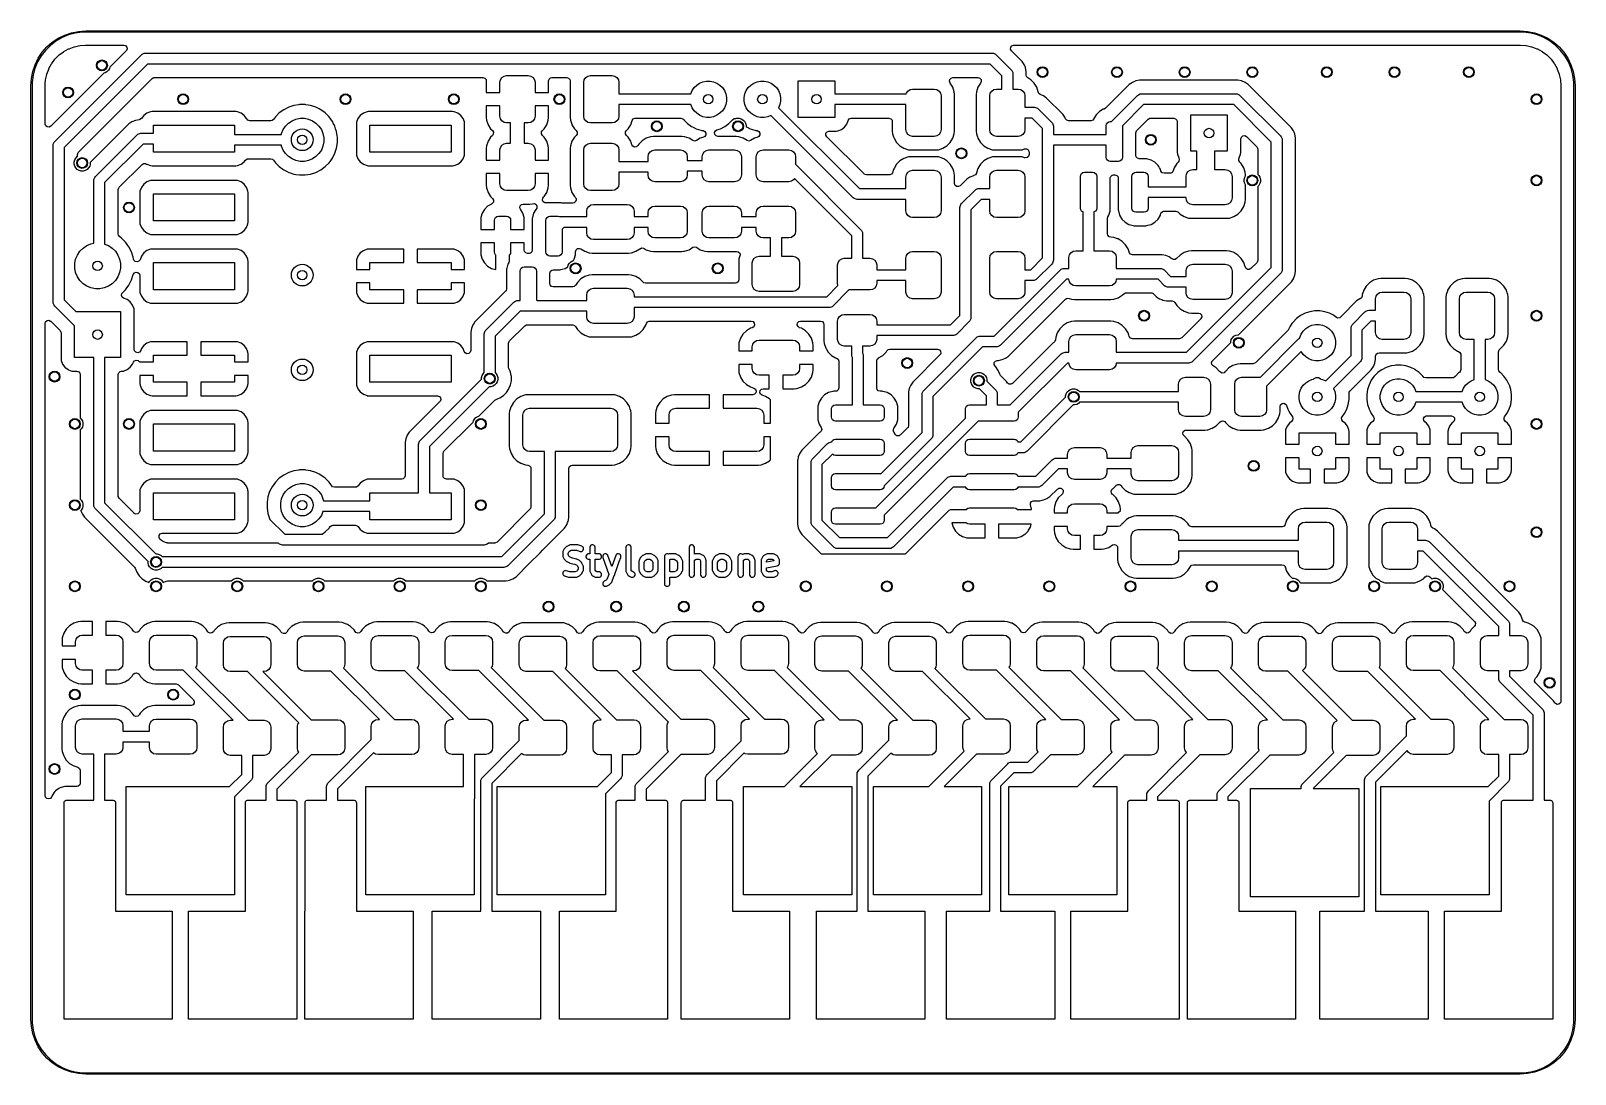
# Model space of a CAD drawing. Header units: millimetres. Extents: x 113.4 to 170.4, y -113 to -74.5.
import ezdxf

# ---------------------------------------------------------------- set-up
doc = ezdxf.new("R2010")
doc.units = ezdxf.units.MM
doc.layers.add('F.Cu', color=13, linetype='CONTINUOUS', true_color=0xc83434)

msp = doc.modelspace()

# ---------------------------------------------------------------- linework, layer by layer
at = {"layer": 'F.Cu', "linetype": 'CONTINUOUS'}
for p, q in [((114.524605, -74.724875), (114.300394, -74.854323)), ((114.3875, -74.746298), (114.625066, -74.629144)), ((114.763795, -74.6258), (114.524605, -74.724875)), ((114.625066, -74.629144), (114.875891, -74.544)), ((115.01387, -74.558792), (114.763795, -74.6258)), ((114.875891, -74.544), (115.135684, -74.492324)), ((115.270552, -74.525), (115.01387, -74.558792)), ((115.135684, -74.492324), (115.4, -74.475)), ((115.4, -74.525), (115.270552, -74.525)), ((115.4, -74.475), (168.4, -74.475)), ((168.4, -74.525), (115.4, -74.525)), ((168.4, -74.475), (168.664316, -74.492324)), ((168.529448, -74.525), (168.4, -74.525)), ((168.78613, -74.558792), (168.529448, -74.525)), ((168.664316, -74.492324), (168.924109, -74.544)), ((169.036205, -74.6258), (168.78613, -74.558792)), ((168.924109, -74.544), (169.174934, -74.629144)), ((169.275395, -74.724875), (169.036205, -74.6258)), ((169.174934, -74.629144), (169.4125, -74.746298)), ((169.499606, -74.854323), (169.275395, -74.724875)), ((113.646298, -75.4875), (113.793459, -75.267258)), ((113.91193, -75.194997), (113.754323, -75.400394)), ((113.793459, -75.267258), (113.968108, -75.068108)), ((114.094997, -75.01193), (113.91193, -75.194997)), ((113.968108, -75.068108), (114.167258, -74.893459)), ((114.300394, -74.854323), (114.094997, -75.01193)), ((114.167258, -74.893459), (114.3875, -74.746298)), ((114.425128, -75.361443), (114.582214, -75.24385)), ((114.582214, -75.24385), (114.597083, -75.234294)), ((114.597083, -75.234294), (114.76931, -75.140251)), ((114.76931, -75.140251), (114.785382, -75.132911)), ((114.785382, -75.132911), (114.969242, -75.064335)), ((114.969242, -75.064335), (114.9862, -75.059356)), ((114.9862, -75.059356), (115.177938, -75.017646)), ((115.177938, -75.017646), (115.195436, -75.01513)), ((115.195436, -75.01513), (115.395582, -75.000816)), ((115.395582, -75.000816), (115.404428, -75.0005)), ((115.404428, -75.0005), (115.465892, -75.0005)), ((115.465892, -75.0005), (116.809482, -75.0005)), ((116.897163, -75.212181), (116.289105, -75.820238)), ((116.809482, -75.0005), (116.876521, -75.020185)), ((116.876521, -75.020185), (116.922276, -75.072989)), ((116.903195, -75.205703), (116.897163, -75.212181)), ((116.93222, -75.142147), (116.903195, -75.205703)), ((116.922276, -75.072989), (116.93222, -75.142147)), ((117.488886, -75.333706), (117.560982, -75.303843)), ((117.560982, -75.303843), (117.6, -75.3)), ((117.6, -75.3), (148.9, -75.3)), ((148.9, -75.3), (148.939018, -75.303843)), ((148.939018, -75.303843), (149.011114, -75.333706)), ((149.569353, -75.150858), (149.574337, -75.081166)), ((149.602838, -75.212181), (149.569353, -75.150858)), ((149.574337, -75.081166), (149.616209, -75.025233)), ((149.896542, -75.505886), (149.602838, -75.212181)), ((149.616209, -75.025233), (149.681673, -75.000816)), ((149.681673, -75.000816), (149.690519, -75.0005)), ((149.690519, -75.0005), (168.334108, -75.0005)), ((168.334108, -75.0005), (168.395572, -75.0005)), ((168.395572, -75.0005), (168.404418, -75.000816)), ((168.404418, -75.000816), (168.604561, -75.01513)), ((168.604561, -75.01513), (168.622063, -75.017647)), ((168.622063, -75.017647), (168.813795, -75.059355)), ((168.813795, -75.059355), (168.83076, -75.064336)), ((168.83076, -75.064336), (169.014611, -75.132909)), ((169.014611, -75.132909), (169.030694, -75.140253)), ((169.030694, -75.140253), (169.202908, -75.23429)), ((169.202908, -75.23429), (169.217791, -75.243855)), ((169.217791, -75.243855), (169.374864, -75.361438)), ((169.4125, -74.746298), (169.632742, -74.893459)), ((169.705003, -75.01193), (169.499606, -74.854323)), ((169.632742, -74.893459), (169.831892, -75.068108)), ((169.88807, -75.194997), (169.705003, -75.01193)), ((169.831892, -75.068108), (170.006541, -75.267258)), ((170.045677, -75.400394), (169.88807, -75.194997)), ((170.006541, -75.267258), (170.153702, -75.4875)), ((113.444, -75.975891), (113.529144, -75.725066)), ((113.5258, -75.863795), (113.458792, -76.11387)), ((113.624875, -75.624605), (113.5258, -75.863795)), ((113.529144, -75.725066), (113.646298, -75.4875)), ((113.754323, -75.400394), (113.624875, -75.624605)), ((114.032911, -75.885382), (114.040251, -75.86931)), ((114.040251, -75.86931), (114.134294, -75.697083)), ((114.134294, -75.697083), (114.14385, -75.682214)), ((114.14385, -75.682214), (114.261443, -75.525128)), ((114.258579, -78.558579), (117.458578, -75.358579)), ((114.261443, -75.525128), (114.273017, -75.511771)), ((114.273017, -75.511771), (114.411771, -75.373017)), ((114.411771, -75.373017), (114.425128, -75.361443)), ((117.682843, -75.7), (114.6, -78.782842)), ((116.277164, -75.864805), (116.238006, -75.932628)), ((116.289105, -75.820238), (116.277164, -75.864805)), ((117.458578, -75.358579), (117.488886, -75.333706)), ((148.817158, -75.7), (117.682843, -75.7)), ((149.25, -76.132842), (148.817158, -75.7)), ((149.011114, -75.333706), (149.041421, -75.358579)), ((149.041421, -75.358579), (149.591421, -75.908578)), ((149.994114, -75.603458), (149.896542, -75.505886)), ((149.994115, -75.603459), (149.994114, -75.603458)), ((150.070771, -75.718182), (149.994115, -75.603459)), ((150.070778, -75.718194), (150.070771, -75.718182)), ((150.096884, -75.781222), (150.070778, -75.718194)), ((150.101707, -75.792866), (150.096884, -75.781222)), ((150.11481, -75.8245), (150.101707, -75.792866)), ((150.12358, -75.845672), (150.11481, -75.8245)), ((150.12358, -75.845674), (150.12358, -75.845672)), ((150.123581, -75.845676), (150.12358, -75.845674)), ((150.1505, -75.981004), (150.123581, -75.845676)), ((169.374864, -75.361438), (169.388235, -75.373024)), ((169.388235, -75.373024), (169.526975, -75.511764)), ((169.526975, -75.511764), (169.538561, -75.525135)), ((169.538561, -75.525135), (169.656144, -75.682208)), ((169.656144, -75.682208), (169.665709, -75.697091)), ((169.665709, -75.697091), (169.759743, -75.8693)), ((169.759743, -75.8693), (169.767093, -75.885394)), ((170.175125, -75.624605), (170.045677, -75.400394)), ((170.153702, -75.4875), (170.270856, -75.725066)), ((170.2742, -75.863795), (170.175125, -75.624605)), ((170.270856, -75.725066), (170.356, -75.975891)), ((170.341208, -76.11387), (170.2742, -75.863795)), ((113.375, -76.5), (113.392324, -76.235684)), ((113.392324, -76.235684), (113.444, -75.975891)), ((113.458792, -76.11387), (113.425, -76.370552)), ((113.425, -76.370552), (113.425, -76.5)), ((113.900816, -76.495581), (113.907198, -76.406345)), ((113.907198, -76.406345), (113.915131, -76.295434)), ((113.915131, -76.295434), (113.917646, -76.277938)), ((113.917646, -76.277938), (113.959356, -76.0862)), ((113.959356, -76.0862), (113.964335, -76.069242)), ((113.964335, -76.069242), (114.032911, -75.885382)), ((116.070238, -76.039105), (114.112181, -77.997162)), ((115.136819, -78.953837), (117.853837, -76.236819)), ((116.114805, -76.027164), (116.070238, -76.039105)), ((116.182628, -75.988006), (116.114805, -76.027164)), ((116.238006, -75.932628), (116.182628, -75.988006)), ((117.853837, -76.236819), (117.91516, -76.203334)), ((117.91516, -76.203334), (117.941518, -76.2005)), ((117.941518, -76.2005), (130.076, -76.2005)), ((130.076, -76.2005), (130.143039, -76.220185)), ((130.143039, -76.220185), (130.188794, -76.272989)), ((130.188794, -76.272989), (130.2, -76.3245)), ((130.2, -76.3245), (130.2, -76.75)), ((130.7, -76.375), (130.71903, -76.279329)), ((130.7, -76.75), (130.7, -76.375)), ((130.71903, -76.279329), (130.773223, -76.198223)), ((130.773223, -76.198223), (130.854329, -76.14403)), ((130.854329, -76.14403), (130.95, -76.125)), ((130.95, -76.125), (131.75, -76.125)), ((131.75, -76.125), (131.845671, -76.14403)), ((131.845671, -76.14403), (131.926777, -76.198223)), ((131.926777, -76.198223), (131.98097, -76.279329)), ((131.98097, -76.279329), (132, -76.375)), ((132, -76.375), (132, -76.75)), ((132.499999, -76.3245), (132.519684, -76.257461)), ((132.499999, -76.75), (132.499999, -76.3245)), ((132.519684, -76.257461), (132.572488, -76.211706)), ((132.572488, -76.211706), (132.623999, -76.2005)), ((132.623999, -76.2005), (133.1755, -76.2005)), ((133.1755, -76.2005), (133.242539, -76.220185)), ((133.242539, -76.220185), (133.288294, -76.272989)), ((133.288294, -76.272989), (133.2995, -76.3245)), ((133.2995, -76.3245), (133.2995, -77.675001)), ((133.8, -76.375), (133.81903, -76.279329)), ((133.8, -77.625), (133.8, -76.375)), ((133.81903, -76.279329), (133.873223, -76.198223)), ((133.873223, -76.198223), (133.954329, -76.14403)), ((133.954329, -76.14403), (134.05, -76.125)), ((134.05, -76.125), (134.85, -76.125)), ((134.85, -76.125), (134.945671, -76.14403)), ((134.945671, -76.14403), (135.026777, -76.198223)), ((135.026777, -76.198223), (135.08097, -76.279329)), ((135.08097, -76.279329), (135.1, -76.375)), ((135.1, -76.375), (135.1, -76.8)), ((137.971785, -76.478218), (138.081807, -76.404703)), ((138.081807, -76.404703), (138.204058, -76.354065)), ((138.204058, -76.354065), (138.333838, -76.32825)), ((138.333838, -76.32825), (138.466162, -76.32825)), ((138.466162, -76.32825), (138.595942, -76.354065)), ((138.595942, -76.354065), (138.718193, -76.404703)), ((138.718193, -76.404703), (138.828215, -76.478218)), ((139.971785, -76.478218), (140.081807, -76.404703)), ((140.081807, -76.404703), (140.204058, -76.354065)), ((140.204058, -76.354065), (140.333838, -76.32825)), ((140.333838, -76.32825), (140.466162, -76.32825)), ((140.466162, -76.32825), (140.595942, -76.354065)), ((140.595942, -76.354065), (140.718193, -76.404703)), ((140.718193, -76.404703), (140.828215, -76.478218)), ((141.725, -77.675), (141.725, -76.325)), ((141.725, -76.325), (143.075, -76.325)), ((143.075, -76.325), (143.075, -76.8)), ((147.312671, -76.336618), (147.32571, -76.267975)), ((147.338812, -76.401413), (147.312671, -76.336618)), ((147.32571, -76.267975), (147.373789, -76.217279)), ((147.342708, -76.40634), (147.338812, -76.401413)), ((147.342712, -76.406344), (147.342708, -76.40634)), ((147.434814, -76.555666), (147.342712, -76.406344)), ((147.373789, -76.217279), (147.436077, -76.2005)), ((147.436077, -76.2005), (148.363923, -76.2005)), ((148.363923, -76.2005), (148.430962, -76.220185)), ((148.457287, -76.406345), (148.365187, -76.555663)), ((148.430962, -76.220185), (148.476717, -76.272989)), ((148.461188, -76.401413), (148.457287, -76.406345)), ((148.486661, -76.342147), (148.461188, -76.401413)), ((148.476717, -76.272989), (148.486661, -76.342147)), ((149.25, -76.625), (149.25, -76.132842)), ((149.591421, -75.908578), (149.616294, -75.938886)), ((149.616294, -75.938886), (149.646157, -76.010982)), ((149.646157, -76.010982), (149.65, -76.05)), ((149.65, -76.05), (149.65, -76.625)), ((150.1505, -76.109362), (150.1505, -75.981004)), ((150.162679, -76.162953), (150.1505, -76.109362)), ((150.209402, -76.2149), (150.162679, -76.162953)), ((150.318656, -76.282288), (150.209402, -76.2149)), ((150.442712, -76.406344), (150.318656, -76.282288)), ((150.534814, -76.555666), (150.442712, -76.406344)), ((154.068192, -76.379222), (153.953454, -76.455887)), ((154.195667, -76.326421), (154.068192, -76.379222)), ((154.195677, -76.326418), (154.195667, -76.326421)), ((154.331004, -76.2995), (154.195677, -76.326418)), ((154.331006, -76.2995), (154.331004, -76.2995)), ((154.468994, -76.2995), (154.331006, -76.2995)), ((157.968993, -76.2995), (154.468994, -76.2995)), ((157.968994, -76.2995), (157.968993, -76.2995)), ((157.968996, -76.2995), (157.968994, -76.2995)), ((158.104322, -76.326418), (157.968996, -76.2995)), ((158.104332, -76.326421), (158.104322, -76.326418)), ((158.231807, -76.379222), (158.104332, -76.326421)), ((158.346545, -76.455887), (158.231807, -76.379222)), ((169.767093, -75.885394), (169.835661, -76.069234)), ((169.835661, -76.069234), (169.840645, -76.086209)), ((169.840645, -76.086209), (169.882351, -76.277931)), ((169.882351, -76.277931), (169.884869, -76.295442)), ((169.884869, -76.295442), (169.899184, -76.49558)), ((170.375, -76.370552), (170.341208, -76.11387)), ((170.356, -75.975891), (170.407676, -76.235684)), ((170.375, -76.5), (170.375, -76.370552)), ((170.407676, -76.235684), (170.425, -76.5)), ((113.375, -111), (113.375, -76.5)), ((113.425, -76.5), (113.425, -111)), ((113.9005, -76.504427), (113.900816, -76.495581)), ((113.9005, -77.909481), (113.9005, -76.504427)), ((130.2, -76.75), (130.7, -76.75)), ((132, -76.75), (132.499999, -76.75)), ((135.1, -76.8), (137.755746, -76.8)), ((137.755746, -76.8), (137.804703, -76.681807)), ((137.804703, -76.681807), (137.878218, -76.571785)), ((137.878218, -76.571785), (137.971785, -76.478218)), ((138.828215, -76.478218), (138.921782, -76.571785)), ((138.921782, -76.571785), (138.995297, -76.681807)), ((138.995297, -76.681807), (139.045935, -76.804058)), ((139.045935, -76.804058), (139.07175, -76.933838)), ((139.07175, -76.933838), (139.07175, -77.066162)), ((139.72825, -76.933838), (139.754065, -76.804058)), ((139.72825, -77.066162), (139.72825, -76.933838)), ((139.754065, -76.804058), (139.804703, -76.681807)), ((139.804703, -76.681807), (139.878218, -76.571785)), ((139.878218, -76.571785), (139.971785, -76.478218)), ((140.828215, -76.478218), (140.921782, -76.571785)), ((140.921782, -76.571785), (140.995297, -76.681807)), ((140.995297, -76.681807), (141.045935, -76.804058)), ((141.045935, -76.804058), (141.07175, -76.933838)), ((141.07175, -76.933838), (141.07175, -77.066162)), ((143.075, -76.8), (145.714918, -76.8)), ((145.714918, -76.8), (145.71903, -76.779329)), ((145.71903, -76.779329), (145.773223, -76.698223)), ((145.773223, -76.698223), (145.854329, -76.64403)), ((145.854329, -76.64403), (145.95, -76.625)), ((145.95, -76.625), (146.75, -76.625)), ((146.75, -76.625), (146.845671, -76.64403)), ((146.845671, -76.64403), (146.926777, -76.698223)), ((146.926777, -76.698223), (146.98097, -76.779329)), ((146.98097, -76.779329), (147, -76.875)), ((147, -76.875), (147, -78.125)), ((147.489998, -76.7222), (147.434814, -76.555666)), ((147.489999, -76.722203), (147.489998, -76.7222)), ((147.499531, -76.81552), (147.489999, -76.722203)), ((147.500499, -76.824992), (147.499531, -76.81552)), ((147.5005, -78.175009), (147.500499, -76.824992)), ((148.31, -76.722204), (148.2995, -76.824983)), ((148.2995, -76.824983), (148.2995, -78.175001)), ((148.310001, -76.722204), (148.31, -76.722204)), ((148.365186, -76.555666), (148.310001, -76.722203)), ((148.310001, -76.722203), (148.310001, -76.722204)), ((148.365187, -76.555663), (148.365186, -76.555666)), ((148.8, -76.875), (148.81903, -76.779329)), ((148.8, -78.125), (148.8, -76.875)), ((148.81903, -76.779329), (148.873223, -76.698223)), ((148.873223, -76.698223), (148.954329, -76.64403)), ((148.954329, -76.64403), (149.05, -76.625)), ((149.05, -76.625), (149.25, -76.625)), ((149.65, -76.625), (149.85, -76.625)), ((149.85, -76.625), (149.945671, -76.64403)), ((149.945671, -76.64403), (150.026777, -76.698223)), ((150.026777, -76.698223), (150.08097, -76.779329)), ((150.08097, -76.779329), (150.1, -76.875)), ((150.1, -76.875), (150.1, -77.3)), ((150.589998, -76.7222), (150.534814, -76.555666)), ((150.589999, -76.722203), (150.589998, -76.7222)), ((150.590751, -76.729565), (150.589999, -76.722203)), ((150.612253, -76.787685), (150.590751, -76.729565)), ((150.666656, -76.831526), (150.612253, -76.787685)), ((150.781809, -76.879224), (150.666656, -76.831526)), ((150.781811, -76.879225), (150.781809, -76.879224)), ((150.839177, -76.917555), (150.781811, -76.879225)), ((150.896545, -76.955887), (150.839177, -76.917555)), ((151.494112, -77.553454), (150.896545, -76.955887)), ((153.953454, -76.455887), (153.077634, -77.331707)), ((153.292158, -77.825), (154.258579, -76.858578)), ((154.258579, -76.858578), (154.288886, -76.833706)), ((154.288886, -76.833706), (154.360982, -76.803843)), ((154.360982, -76.803843), (154.4, -76.8)), ((154.4, -76.8), (157.9, -76.8)), ((157.9, -76.8), (157.939018, -76.803843)), ((157.939018, -76.803843), (158.011114, -76.833706)), ((158.011114, -76.833706), (158.041421, -76.858579)), ((158.041421, -76.858579), (159.541421, -78.358578)), ((158.346546, -76.455888), (158.346545, -76.455887)), ((159.493108, -77.602452), (158.346546, -76.455888)), ((169.899184, -76.49558), (169.8995, -76.504427)), ((169.8995, -76.504427), (169.8995, -99.238318)), ((170.375, -111), (170.375, -76.5)), ((170.425, -76.5), (170.425, -111)), ((117.657664, -77.516206), (117.542455, -77.602452)), ((117.657671, -77.516202), (117.657664, -77.516206)), ((117.792516, -77.465908), (117.657671, -77.516202)), ((117.852123, -77.459501), (117.792516, -77.465908)), ((117.852129, -77.4595), (117.852123, -77.459501)), ((120.947864, -77.4595), (117.852129, -77.4595)), ((120.947873, -77.4595), (120.947864, -77.4595)), ((120.947881, -77.4595), (120.947873, -77.4595)), ((120.947883, -77.459501), (120.947881, -77.4595)), ((121.007483, -77.465908), (120.947883, -77.459501)), ((121.142328, -77.516202), (121.007482, -77.465908)), ((121.007482, -77.465908), (121.007483, -77.465908)), ((121.142335, -77.516206), (121.142328, -77.516202)), ((121.257544, -77.602452), (121.142335, -77.516206)), ((122.552786, -77.508028), (122.40803, -77.652784)), ((122.718386, -77.387715), (122.552786, -77.508028)), ((122.900776, -77.294781), (122.718386, -77.387715)), ((123.095465, -77.231522), (122.900776, -77.294781)), ((123.273329, -77.203351), (123.095465, -77.231522)), ((123.297648, -77.1995), (123.273329, -77.203351)), ((123.502352, -77.1995), (123.297648, -77.1995)), ((123.529995, -77.203878), (123.502352, -77.1995)), ((123.704534, -77.231522), (123.529995, -77.203878)), ((123.899223, -77.294781), (123.704534, -77.231522)), ((124.024653, -77.358691), (123.899223, -77.294781)), ((124.08161, -77.387713), (124.024653, -77.358691)), ((124.081612, -77.387714), (124.08161, -77.387713)), ((124.081613, -77.387715), (124.081612, -77.387714)), ((124.247213, -77.508028), (124.081613, -77.387715)), ((124.391971, -77.652786), (124.247213, -77.508028)), ((125.657664, -77.516206), (125.542455, -77.602452)), ((125.657671, -77.516202), (125.657664, -77.516206)), ((125.792516, -77.465908), (125.657671, -77.516202)), ((125.852123, -77.459501), (125.792516, -77.465908)), ((125.852129, -77.4595), (125.852123, -77.459501)), ((128.947864, -77.4595), (125.852129, -77.4595)), ((128.947873, -77.4595), (128.947864, -77.4595)), ((128.947881, -77.4595), (128.947873, -77.4595)), ((128.947883, -77.459501), (128.947881, -77.4595)), ((129.007483, -77.465908), (128.947883, -77.459501)), ((129.142328, -77.516202), (129.007482, -77.465908)), ((129.007482, -77.465908), (129.007483, -77.465908)), ((129.142335, -77.516206), (129.142328, -77.516202)), ((129.257544, -77.602452), (129.142335, -77.516206)), ((130.7, -77.25), (130.200001, -77.25)), ((130.200001, -77.25), (130.200001, -77.674986)), ((130.7, -77.625), (130.7, -77.25)), ((132.5, -77.25), (132, -77.25)), ((132, -77.25), (132, -77.625)), ((132.5, -77.674973), (132.5, -77.25)), ((137.755746, -77.2), (135.1, -77.2)), ((135.1, -77.2), (135.1, -77.625)), ((137.804703, -77.318193), (137.755746, -77.2)), ((137.878218, -77.428215), (137.804703, -77.318193)), ((137.971785, -77.521782), (137.878218, -77.428215)), ((138.081807, -77.595297), (137.971785, -77.521782)), ((138.828215, -77.521782), (138.718193, -77.595297)), ((138.921782, -77.428215), (138.828215, -77.521782)), ((138.995297, -77.318193), (138.921782, -77.428215)), ((139.045935, -77.195942), (138.995297, -77.318193)), ((139.07175, -77.066162), (139.045935, -77.195942)), ((139.754065, -77.195942), (139.72825, -77.066162)), ((139.804703, -77.318193), (139.754065, -77.195942)), ((139.878218, -77.428215), (139.804703, -77.318193)), ((139.971785, -77.521782), (139.878218, -77.428215)), ((140.081807, -77.595297), (139.971785, -77.521782)), ((141.045935, -77.195942), (140.996977, -77.314135)), ((140.996977, -77.314135), (143.982843, -80.3)), ((141.07175, -77.066162), (141.045935, -77.195942)), ((145.7, -77.2), (143.075, -77.2)), ((143.075, -77.2), (143.075, -77.675)), ((145.7, -78.125), (145.7, -77.2)), ((150.1, -77.3), (150.45, -77.3)), ((150.45, -77.3), (150.489018, -77.303843)), ((150.489018, -77.303843), (150.561114, -77.333706)), ((150.561114, -77.333706), (150.591421, -77.358579)), ((150.591421, -77.358579), (151.091422, -77.858579)), ((151.570777, -77.668192), (151.494112, -77.553454)), ((152.731917, -77.573137), (152.648256, -77.7146)), ((152.731923, -77.573129), (152.731917, -77.573137)), ((152.848129, -77.456923), (152.731923, -77.573129)), ((152.848137, -77.456917), (152.848129, -77.456923)), ((152.989603, -77.373255), (152.848137, -77.456917)), ((153.02455, -77.363102), (152.989603, -77.373255)), ((153.077634, -77.331707), (153.02455, -77.363102)), ((154.482843, -77.2), (153.7, -77.982842)), ((157.817158, -77.2), (154.482843, -77.2)), ((156.225, -78.925), (156.225, -77.575)), ((156.225, -77.575), (157.575, -77.575)), ((157.575, -77.575), (157.575, -78.925)), ((159.2, -78.582842), (157.817158, -77.2)), ((113.900816, -77.918327), (113.9005, -77.909481)), ((113.925233, -77.983791), (113.900816, -77.918327)), ((113.981166, -78.025663), (113.925233, -77.983791)), ((114.050858, -78.030647), (113.981166, -78.025663)), ((114.112181, -77.997162), (114.050858, -78.030647)), ((116.993454, -77.915887), (115.568317, -79.341024)), ((117.108192, -77.839222), (116.993454, -77.915887)), ((117.235667, -77.786421), (117.108192, -77.839222)), ((117.235677, -77.786418), (117.235667, -77.786421)), ((117.371009, -77.759498), (117.235677, -77.786418)), ((117.374813, -77.759124), (117.371009, -77.759498)), ((117.405984, -77.751905), (117.374813, -77.759124)), ((117.461918, -77.710034), (117.405984, -77.751905)), ((117.542455, -77.602452), (117.461918, -77.710034)), ((117.9, -78.26), (117.9, -77.96)), ((117.9, -77.96), (120.9, -77.96)), ((120.9, -77.96), (120.9, -78.3)), ((121.257547, -77.602455), (121.257544, -77.602452)), ((121.343793, -77.717664), (121.257547, -77.602455)), ((121.343799, -77.717674), (121.343793, -77.717664)), ((121.344233, -77.718838), (121.343799, -77.717674)), ((121.347619, -77.727011), (121.344233, -77.718838)), ((121.393374, -77.779815), (121.347619, -77.727011)), ((121.460413, -77.7995), (121.393374, -77.779815)), ((122.238256, -77.7995), (121.460413, -77.7995)), ((122.283245, -77.791051), (122.238256, -77.7995)), ((122.338575, -77.748384), (122.283245, -77.791051)), ((122.40803, -77.652784), (122.338575, -77.748384)), ((122.634448, -78.267772), (122.694463, -78.122883)), ((122.694463, -78.122883), (122.781592, -77.992485)), ((122.781592, -77.992485), (122.892485, -77.881592)), ((122.892485, -77.881592), (123.022883, -77.794463)), ((123.022883, -77.794463), (123.167772, -77.734448)), ((123.167772, -77.734448), (123.321586, -77.703852)), ((123.321586, -77.703852), (123.478414, -77.703852)), ((123.478414, -77.703852), (123.632228, -77.734448)), ((123.632228, -77.734448), (123.777117, -77.794463)), ((123.777117, -77.794463), (123.907515, -77.881592)), ((123.907515, -77.881592), (124.018408, -77.992485)), ((124.018408, -77.992485), (124.105537, -78.122883)), ((124.105537, -78.122883), (124.165552, -78.267772)), ((124.512284, -77.818385), (124.391971, -77.652786)), ((124.512285, -77.818387), (124.512284, -77.818385)), ((124.512287, -77.81839), (124.512285, -77.818387)), ((124.560052, -77.912135), (124.512287, -77.81839)), ((124.576349, -77.944119), (124.560052, -77.912135)), ((124.58704, -77.965101), (124.576349, -77.944119)), ((124.587042, -77.965103), (124.58704, -77.965101)), ((124.605216, -78.000771), (124.587042, -77.965103)), ((124.605217, -78.000776), (124.605216, -78.000771)), ((124.60522, -78.000781), (124.605217, -78.000776)), ((124.634008, -78.089381), (124.60522, -78.000781)), ((124.668477, -78.195465), (124.634008, -78.089381)), ((125.399501, -77.912123), (125.3995, -77.912135)), ((125.3995, -77.912135), (125.3995, -79.00787)), ((125.401167, -77.896618), (125.399501, -77.912123)), ((125.405908, -77.852517), (125.401167, -77.896618)), ((125.456202, -77.717671), (125.405908, -77.852517)), ((125.456206, -77.717664), (125.456202, -77.717671)), ((125.542452, -77.602455), (125.456206, -77.717664)), ((125.542455, -77.602452), (125.542452, -77.602455)), ((125.9, -78.96), (125.9, -77.96)), ((125.9, -77.96), (128.9, -77.96)), ((128.9, -77.96), (128.9, -78.96)), ((129.257547, -77.602455), (129.257544, -77.602452)), ((129.343793, -77.717664), (129.257547, -77.602455)), ((129.343797, -77.717671), (129.343793, -77.717664)), ((129.389133, -77.839225), (129.343797, -77.717671)), ((129.394091, -77.852517), (129.389133, -77.839225)), ((129.400497, -77.912116), (129.394091, -77.852517)), ((129.400498, -77.912123), (129.400497, -77.912116)), ((129.400499, -77.912129), (129.400498, -77.912123)), ((129.400499, -78.444336), (129.400499, -77.912129)), ((130.200001, -77.674986), (130.210494, -77.777697)), ((130.210494, -77.777697), (130.265641, -77.944119)), ((130.265641, -77.944119), (130.265643, -77.944124)), ((130.265643, -77.944124), (130.357684, -78.093345)), ((130.357684, -78.093345), (130.426658, -78.162319)), ((130.71903, -77.720671), (130.7, -77.625)), ((130.773223, -77.801777), (130.71903, -77.720671)), ((130.854329, -77.85597), (130.773223, -77.801777)), ((130.95, -77.875), (130.854329, -77.85597)), ((131.1, -77.875), (130.95, -77.875)), ((131.1, -78.625), (131.1, -77.875)), ((131.75, -77.875), (131.6, -77.875)), ((131.6, -77.875), (131.6, -78.625)), ((131.845671, -77.85597), (131.75, -77.875)), ((131.926777, -77.801777), (131.845671, -77.85597)), ((131.98097, -77.720671), (131.926777, -77.801777)), ((132, -77.625), (131.98097, -77.720671)), ((132.273342, -78.162319), (132.342315, -78.093345)), ((132.342315, -78.093345), (132.434356, -77.944124)), ((132.434356, -77.944124), (132.434358, -77.944119)), ((132.434358, -77.944119), (132.489505, -77.777697)), ((132.489505, -77.777697), (132.489506, -77.77769)), ((132.489506, -77.77769), (132.499999, -77.674986)), ((132.499999, -77.674986), (132.5, -77.674973)), ((133.2995, -77.675001), (133.299501, -77.675018)), ((133.299501, -77.675018), (133.31, -77.777796)), ((133.31, -77.777796), (133.310001, -77.777799)), ((133.310001, -77.777799), (133.356237, -77.917328)), ((133.356237, -77.917328), (133.365186, -77.944334)), ((133.365186, -77.944334), (133.457096, -78.093345)), ((133.457096, -78.093345), (133.457289, -78.093657)), ((133.457289, -78.093657), (133.525951, -78.162319)), ((133.81903, -77.720671), (133.8, -77.625)), ((133.873223, -77.801777), (133.81903, -77.720671)), ((133.954329, -77.85597), (133.873223, -77.801777)), ((134.05, -77.875), (133.954329, -77.85597)), ((134.85, -77.875), (134.05, -77.875)), ((134.945671, -77.85597), (134.85, -77.875)), ((135.026777, -77.801777), (134.945671, -77.85597)), ((135.08097, -77.720671), (135.026777, -77.801777)), ((135.1, -77.625), (135.08097, -77.720671)), ((135.374049, -78.162319), (135.403799, -78.132569)), ((135.403799, -78.132569), (135.442712, -78.093656)), ((135.442712, -78.093656), (135.534814, -77.944334)), ((135.534814, -77.944334), (135.587448, -77.785493)), ((135.587448, -77.785493), (135.627219, -77.728051)), ((135.627219, -77.728051), (135.691735, -77.701228)), ((135.691735, -77.701228), (135.705153, -77.7005)), ((135.705153, -77.7005), (137.392764, -77.7005)), ((137.392764, -77.7005), (137.459803, -77.720185)), ((137.459803, -77.720185), (137.49308, -77.751612)), ((137.49308, -77.751612), (137.503379, -77.765787)), ((137.503379, -77.765787), (137.634213, -77.896621)), ((137.634213, -77.896621), (137.783904, -78.005378)), ((137.783904, -78.005378), (137.837224, -78.032546)), ((137.837224, -78.032546), (137.948764, -78.089379)), ((137.948764, -78.089379), (137.948767, -78.08938)), ((137.948767, -78.08938), (138.124735, -78.146555)), ((138.204058, -77.645935), (138.081807, -77.595297)), ((138.124735, -78.146555), (138.147224, -78.150116)), ((138.147224, -78.150116), (138.207708, -78.159696)), ((138.333838, -77.67175), (138.204058, -77.645935)), ((138.466162, -77.67175), (138.333838, -77.67175)), ((138.595942, -77.645935), (138.466162, -77.67175)), ((138.718193, -77.595297), (138.595942, -77.645935)), ((138.662912, -78.169297), (138.718307, -78.132569)), ((138.718307, -78.132569), (138.851235, -78.089379)), ((138.851235, -78.089379), (139.016096, -78.005378)), ((139.016096, -78.005378), (139.165787, -77.896621)), ((139.165787, -77.896621), (139.296621, -77.765787)), ((139.296621, -77.765787), (139.29968, -77.761576)), ((139.29968, -77.761576), (139.355006, -77.718909)), ((139.355006, -77.718909), (139.421029, -77.713234)), ((139.421029, -77.713234), (139.460842, -77.702567)), ((139.460842, -77.702567), (139.539158, -77.702567)), ((139.539158, -77.702567), (139.614805, -77.722836)), ((139.614805, -77.722836), (139.682628, -77.761994)), ((139.682628, -77.761994), (139.738006, -77.817372)), ((139.738006, -77.817372), (139.777164, -77.885195)), ((139.777164, -77.885195), (139.797433, -77.960842)), ((139.797433, -77.960842), (139.797433, -78.012271)), ((139.797433, -78.012271), (139.837224, -78.032546)), ((139.837224, -78.032546), (139.948764, -78.089379)), ((139.948764, -78.089379), (139.948767, -78.08938)), ((139.948767, -78.08938), (140.124735, -78.146555)), ((140.204058, -77.645935), (140.081807, -77.595297)), ((140.124735, -78.146555), (140.147224, -78.150116)), ((140.147224, -78.150116), (140.207708, -78.159696)), ((140.333838, -77.67175), (140.204058, -77.645935)), ((140.466162, -77.67175), (140.333838, -77.67175)), ((140.595942, -77.645935), (140.466162, -77.67175)), ((140.714135, -77.596977), (140.595942, -77.645935)), ((143.758578, -80.641421), (140.714135, -77.596977)), ((143.075, -77.675), (141.725, -77.675)), ((143.182483, -78.169091), (143.317331, -78.118796)), ((143.317331, -78.118796), (143.432546, -78.032546)), ((143.432546, -78.032546), (143.518796, -77.917331)), ((143.518796, -77.917331), (143.555699, -77.81839)), ((143.555699, -77.81839), (143.569582, -77.781167)), ((143.569582, -77.781167), (143.611453, -77.725233)), ((143.611453, -77.725233), (143.676917, -77.700816)), ((143.676917, -77.700816), (143.685764, -77.7005)), ((143.685764, -77.7005), (145.075501, -77.7005)), ((145.075501, -77.7005), (145.14254, -77.720185)), ((145.14254, -77.720185), (145.188295, -77.772989)), ((145.188295, -77.772989), (145.199501, -77.8245)), ((145.199501, -77.8245), (145.199501, -78.175018)), ((145.71903, -78.220671), (145.7, -78.125)), ((147, -78.125), (146.98097, -78.220671)), ((148.81903, -78.220671), (148.8, -78.125)), ((150.1, -78.125), (150.08097, -78.220671)), ((150.367158, -77.7), (150.1, -77.7)), ((150.1, -77.7), (150.1, -78.125)), ((150.75, -78.082842), (150.367158, -77.7)), ((150.75, -82.867157), (150.75, -78.082842)), ((151.091422, -77.858579), (151.116294, -77.888886)), ((151.116294, -77.888886), (151.146157, -77.960982)), ((151.146157, -77.960982), (151.15, -78)), ((151.15, -78), (151.15, -78.3)), ((151.593459, -77.722952), (151.570777, -77.668192)), ((151.595226, -77.727011), (151.593459, -77.722952)), ((151.640981, -77.779815), (151.595226, -77.727011)), ((151.70802, -77.7995), (151.640981, -77.779815)), ((152.530489, -77.7995), (151.70802, -77.7995)), ((152.548484, -77.798187), (152.530489, -77.7995)), ((152.611957, -77.768982), (152.548484, -77.798187)), ((152.642772, -77.720732), (152.611957, -77.768982)), ((152.645157, -77.721764), (152.642772, -77.720732)), ((152.648256, -77.7146), (152.645157, -77.721764)), ((153.1, -77.975), (153.111418, -77.917597)), ((153.1, -78.3), (153.1, -77.975)), ((153.111418, -77.917597), (153.143934, -77.868934)), ((153.143934, -77.868934), (153.192597, -77.836418)), ((153.192597, -77.836418), (153.25, -77.825)), ((153.25, -77.825), (153.292158, -77.825)), ((153.7, -77.982842), (153.7, -79.15)), ((154.220185, -78.17448), (154.236819, -78.153838)), ((154.236819, -78.153838), (154.653838, -77.736819)), ((154.653838, -77.736819), (154.715161, -77.703334)), ((154.715161, -77.703334), (154.741519, -77.7005)), ((154.741519, -77.7005), (155.6005, -77.7005)), ((155.6005, -77.7005), (155.667539, -77.720185)), ((155.667539, -77.720185), (155.713294, -77.772989)), ((155.713294, -77.772989), (155.7245, -77.8245)), ((155.7245, -77.8245), (155.7245, -78.97287)), ((159.846542, -77.955886), (159.493108, -77.602452)), ((159.896033, -78.005377), (159.846542, -77.955886)), ((159.944115, -78.053459), (159.896033, -78.005377)), ((160.020771, -78.168182), (159.944115, -78.053459)), ((114.2, -78.7), (114.203843, -78.660982)), ((114.2, -84.5), (114.2, -78.7)), ((114.203843, -78.660982), (114.233706, -78.588886)), ((114.233706, -78.588886), (114.258579, -78.558579)), ((115.758579, -79.858579), (117.298579, -78.318579)), ((117.522842, -78.66), (116.1, -80.082842)), ((117.298579, -78.318579), (117.328886, -78.293706)), ((117.328886, -78.293706), (117.400982, -78.263843)), ((117.400982, -78.263843), (117.44, -78.26)), ((117.44, -78.26), (117.9, -78.26)), ((117.9, -78.66), (117.522842, -78.66)), ((117.9, -78.96), (117.9, -78.66)), ((120.9, -78.3), (122.628037, -78.3)), ((122.628037, -78.7), (120.9, -78.7)), ((120.9, -78.7), (120.9, -78.96)), ((122.628037, -78.3), (122.634448, -78.267772)), ((122.634448, -78.732228), (122.628037, -78.7)), ((124.165552, -78.267772), (124.196148, -78.421586)), ((124.196148, -78.578414), (124.165552, -78.732228)), ((124.196148, -78.421586), (124.196148, -78.578414)), ((124.693384, -78.352723), (124.668477, -78.195465)), ((124.668477, -78.804534), (124.7005, -78.602352)), ((124.7005, -78.397648), (124.693384, -78.352723)), ((124.7005, -78.602352), (124.7005, -78.397648)), ((129.4005, -78.825013), (129.400499, -78.444336)), ((130.210493, -78.722309), (130.2, -78.825013)), ((130.210494, -78.722302), (130.210493, -78.722309)), ((130.265641, -78.55588), (130.210494, -78.722302)), ((130.265643, -78.555875), (130.265641, -78.55588)), ((130.357684, -78.406654), (130.265643, -78.555875)), ((130.426658, -78.337681), (130.357684, -78.406654)), ((130.426658, -78.162319), (130.460143, -78.223642)), ((130.455159, -78.293334), (130.426658, -78.337681)), ((130.460143, -78.223642), (130.455159, -78.293334)), ((130.71903, -78.779329), (130.773223, -78.698223)), ((130.773223, -78.698223), (130.854329, -78.64403)), ((130.854329, -78.64403), (130.95, -78.625)), ((130.95, -78.625), (131.1, -78.625)), ((131.6, -78.625), (131.75, -78.625)), ((131.75, -78.625), (131.845671, -78.64403)), ((131.845671, -78.64403), (131.926777, -78.698223)), ((131.926777, -78.698223), (131.98097, -78.779329)), ((132.239857, -78.276358), (132.244841, -78.206666)), ((132.273342, -78.337681), (132.239857, -78.276358)), ((132.244841, -78.206666), (132.273342, -78.162319)), ((132.342315, -78.406654), (132.273342, -78.337681)), ((132.434356, -78.555875), (132.342315, -78.406654)), ((132.434358, -78.55588), (132.434356, -78.555875)), ((132.489505, -78.722302), (132.434358, -78.55588)), ((132.499998, -78.825013), (132.489505, -78.722302)), ((133.31, -78.722204), (133.2995, -78.824983)), ((133.310001, -78.722204), (133.31, -78.722204)), ((133.365115, -78.55588), (133.310001, -78.722203)), ((133.310001, -78.722203), (133.310001, -78.722204)), ((133.365185, -78.555668), (133.365115, -78.55588)), ((133.365187, -78.555663), (133.365185, -78.555668)), ((133.457289, -78.406342), (133.365187, -78.555663)), ((133.525951, -78.337681), (133.457289, -78.406342)), ((133.525951, -78.162319), (133.559436, -78.223642)), ((133.554452, -78.293334), (133.525951, -78.337681)), ((133.559436, -78.223642), (133.554452, -78.293334)), ((133.81903, -78.779329), (133.873223, -78.698223)), ((133.873223, -78.698223), (133.954329, -78.64403)), ((133.954329, -78.64403), (134.05, -78.625)), ((134.05, -78.625), (134.85, -78.625)), ((134.85, -78.625), (134.945671, -78.64403)), ((134.945671, -78.64403), (135.026777, -78.698223)), ((135.026777, -78.698223), (135.08097, -78.779329)), ((135.340564, -78.276358), (135.345548, -78.206666)), ((135.374049, -78.337681), (135.340564, -78.276358)), ((135.345548, -78.206666), (135.374049, -78.162319)), ((135.442712, -78.406344), (135.374049, -78.337681)), ((135.534814, -78.555666), (135.442712, -78.406344)), ((135.550284, -78.602352), (135.534814, -78.555666)), ((135.576833, -78.682471), (135.550284, -78.602352)), ((135.615084, -78.738666), (135.576833, -78.682471)), ((135.800077, -78.708565), (135.748128, -78.755289)), ((135.832287, -78.656344), (135.800077, -78.708565)), ((135.956342, -78.532289), (135.832287, -78.656344)), ((136.105663, -78.440187), (135.956342, -78.532289)), ((136.105668, -78.440185), (136.105663, -78.440187)), ((136.2722, -78.385001), (136.105668, -78.440185)), ((136.272203, -78.385), (136.2722, -78.385001)), ((136.37498, -78.374501), (136.272203, -78.385)), ((136.374998, -78.3745), (136.37498, -78.374501)), ((137.42501, -78.3745), (136.374998, -78.3745)), ((137.527795, -78.385), (137.42501, -78.3745)), ((137.527797, -78.385001), (137.527795, -78.385)), ((137.694334, -78.440186), (137.527797, -78.385001)), ((137.694335, -78.440187), (137.694334, -78.440186)), ((137.69434, -78.440189), (137.694335, -78.440187)), ((137.834904, -78.526889), (137.69434, -78.440189)), ((137.897704, -78.545329), (137.834904, -78.526889)), ((137.965096, -78.526889), (137.897704, -78.545329)), ((138.105659, -78.440189), (137.965096, -78.526889)), ((138.105666, -78.440186), (138.105659, -78.440189)), ((138.227315, -78.399875), (138.105666, -78.440186)), ((138.207708, -78.159696), (138.270842, -78.189625)), ((138.268167, -78.377031), (138.227315, -78.399875)), ((138.306776, -78.318798), (138.268167, -78.377031)), ((138.270842, -78.189625), (138.307774, -78.248936)), ((138.307774, -78.248936), (138.306776, -78.318798)), ((138.633887, -78.232853), (138.662912, -78.169297)), ((138.643831, -78.302011), (138.633887, -78.232853)), ((138.689586, -78.354815), (138.643831, -78.302011)), ((138.756625, -78.3745), (138.689586, -78.354815)), ((139.425016, -78.3745), (138.756625, -78.3745)), ((139.527795, -78.385), (139.425016, -78.3745)), ((139.527797, -78.385001), (139.527795, -78.385)), ((139.694334, -78.440186), (139.527797, -78.385001)), ((139.694335, -78.440187), (139.694334, -78.440186)), ((139.69434, -78.440189), (139.694335, -78.440187)), ((139.834904, -78.526889), (139.69434, -78.440189)), ((139.897704, -78.545329), (139.834904, -78.526889)), ((139.965096, -78.526889), (139.897704, -78.545329)), ((140.105659, -78.440189), (139.965096, -78.526889)), ((140.105666, -78.440186), (140.105659, -78.440189)), ((140.227315, -78.399875), (140.105666, -78.440186)), ((140.207708, -78.159696), (140.270842, -78.189625)), ((140.268167, -78.377031), (140.227315, -78.399875)), ((140.306776, -78.318798), (140.268167, -78.377031)), ((140.270842, -78.189625), (140.307774, -78.248936)), ((140.307774, -78.248936), (140.306776, -78.318798)), ((142.744351, -78.325857), (142.749335, -78.256165)), ((142.777836, -78.38718), (142.744351, -78.325857)), ((142.749335, -78.256165), (142.791207, -78.200232)), ((144.153837, -79.763181), (142.777836, -78.38718)), ((142.791207, -78.200232), (142.856671, -78.175815)), ((142.856671, -78.175815), (142.865517, -78.175499)), ((142.865517, -78.175499), (143.122871, -78.175499)), ((143.122871, -78.175499), (143.122872, -78.175499)), ((143.122872, -78.175499), (143.182483, -78.169091)), ((145.199501, -78.175018), (145.21, -78.277796)), ((145.21, -78.277796), (145.210001, -78.277799)), ((145.210001, -78.277799), (145.245525, -78.385001)), ((145.245525, -78.385001), (145.265186, -78.444334)), ((145.265186, -78.444334), (145.357288, -78.593656)), ((145.357288, -78.593656), (145.481344, -78.717712)), ((145.481344, -78.717712), (145.630666, -78.809814)), ((145.773223, -78.301777), (145.71903, -78.220671)), ((145.854329, -78.35597), (145.773223, -78.301777)), ((145.95, -78.375), (145.854329, -78.35597)), ((146.75, -78.375), (145.95, -78.375)), ((146.845671, -78.35597), (146.75, -78.375)), ((146.926777, -78.301777), (146.845671, -78.35597)), ((146.98097, -78.220671), (146.926777, -78.301777)), ((147.069334, -78.809814), (147.218656, -78.717712)), ((147.218656, -78.717712), (147.342712, -78.593656)), ((147.342712, -78.593656), (147.434814, -78.444334)), ((147.434814, -78.444334), (147.489999, -78.277797)), ((147.489999, -78.277797), (147.5005, -78.175009)), ((148.2995, -78.175001), (148.299501, -78.175018)), ((148.299501, -78.175018), (148.31, -78.277796)), ((148.31, -78.277796), (148.310001, -78.277799)), ((148.310001, -78.277799), (148.345525, -78.385001)), ((148.345525, -78.385001), (148.365186, -78.444334)), ((148.365186, -78.444334), (148.457288, -78.593656)), ((148.457288, -78.593656), (148.581344, -78.717712)), ((148.581344, -78.717712), (148.730666, -78.809814)), ((148.873223, -78.301777), (148.81903, -78.220671)), ((148.954329, -78.35597), (148.873223, -78.301777)), ((149.05, -78.375), (148.954329, -78.35597)), ((149.85, -78.375), (149.05, -78.375)), ((149.945671, -78.35597), (149.85, -78.375)), ((150.026777, -78.301777), (149.945671, -78.35597)), ((150.08097, -78.220671), (150.026777, -78.301777)), ((151.15, -78.3), (153.1, -78.3)), ((153.1, -78.7), (151.15, -78.7)), ((151.15, -78.7), (151.15, -82.95)), ((153.1, -79.15), (153.1, -78.7)), ((154.2005, -78.241519), (154.220185, -78.17448)), ((154.2005, -79.0755), (154.2005, -78.241519)), ((158.075499, -78.465515), (158.095183, -78.398478)), ((158.0755, -78.972873), (158.075499, -78.465515)), ((158.095183, -78.398478), (158.147987, -78.352723)), ((158.147987, -78.352723), (158.217146, -78.342779)), ((158.217146, -78.342779), (158.280702, -78.371804)), ((158.280702, -78.371804), (158.28718, -78.377836)), ((158.28718, -78.377836), (158.663181, -78.753837)), ((159.2, -83.217158), (159.2, -78.582842)), ((159.541421, -78.358578), (159.566294, -78.388886)), ((159.566294, -78.388886), (159.596157, -78.460982)), ((159.596157, -78.460982), (159.6, -78.5)), ((159.6, -78.5), (159.6, -83.3)), ((160.020775, -78.168189), (160.020771, -78.168182)), ((160.041288, -78.217712), (160.020775, -78.168189)), ((160.056094, -78.253458), (160.041288, -78.217712)), ((160.066176, -78.277797), (160.056094, -78.253457)), ((160.056094, -78.253457), (160.056094, -78.253458)), ((160.07358, -78.295672), (160.066176, -78.277797)), ((160.07358, -78.295676), (160.07358, -78.295672)), ((160.073581, -78.295677), (160.07358, -78.295676)), ((160.1005, -78.431004), (160.073581, -78.295677)), ((160.1005, -78.431007), (160.1005, -78.431004)), ((160.1005, -83.231006), (160.1005, -78.431007)), ((114.6, -78.782842), (114.6, -84.417157)), ((114.973451, -79.318365), (114.99372, -79.242718)), ((114.99372, -79.242718), (115.032878, -79.174895)), ((115.032878, -79.174895), (115.088256, -79.119517)), ((115.088256, -79.119517), (115.1005, -79.112447)), ((115.1005, -79.041518), (115.120185, -78.974479)), ((115.1005, -79.112447), (115.1005, -79.041518)), ((115.120185, -78.974479), (115.136819, -78.953837)), ((120.9, -78.96), (117.9, -78.96)), ((121.257546, -79.317546), (121.30797, -79.250188)), ((121.30797, -79.250188), (121.363903, -79.208318)), ((121.363903, -79.208318), (121.407236, -79.2005)), ((121.407236, -79.2005), (122.238256, -79.2005)), ((122.238256, -79.2005), (122.305295, -79.220185)), ((122.305295, -79.220185), (122.338575, -79.251616)), ((122.338575, -79.251616), (122.40803, -79.347215)), ((122.694463, -78.877117), (122.634448, -78.732228)), ((122.781592, -79.007515), (122.694463, -78.877117)), ((122.892485, -79.118408), (122.781592, -79.007515)), ((123.022883, -79.205537), (122.892485, -79.118408)), ((123.167772, -79.265552), (123.022883, -79.205537)), ((123.321586, -79.296148), (123.167772, -79.265552)), ((123.478414, -79.296148), (123.321586, -79.296148)), ((123.632228, -79.265552), (123.478414, -79.296148)), ((123.777117, -79.205537), (123.632228, -79.265552)), ((123.907515, -79.118408), (123.777117, -79.205537)), ((124.018408, -79.007515), (123.907515, -79.118408)), ((124.105537, -78.877117), (124.018408, -79.007515)), ((124.165552, -78.732228), (124.105537, -78.877117)), ((124.391971, -79.347213), (124.463867, -79.248255)), ((124.463867, -79.248255), (124.512287, -79.18161)), ((124.512287, -79.18161), (124.60522, -78.999219)), ((124.60522, -78.999219), (124.668477, -78.804534)), ((125.3995, -79.00787), (125.399501, -79.007876)), ((125.399501, -79.007876), (125.405908, -79.067483)), ((125.405908, -79.067483), (125.456202, -79.202328)), ((125.456202, -79.202328), (125.456206, -79.202335)), ((125.456206, -79.202335), (125.542452, -79.317544)), ((128.9, -78.96), (125.9, -78.96)), ((129.257546, -79.317546), (129.343796, -79.202331)), ((129.343796, -79.202331), (129.394091, -79.067483)), ((129.394091, -79.067483), (129.4005, -79.007873)), ((129.4005, -79.007873), (129.4005, -78.825013)), ((130.2, -78.825013), (130.2, -79.25)), ((130.2, -79.25), (130.7, -79.25)), ((130.7, -78.875), (130.71903, -78.779329)), ((130.7, -79.25), (130.7, -78.875)), ((131.98097, -78.779329), (132, -78.875)), ((132, -78.875), (132, -79.25)), ((132, -79.25), (132.499999, -79.25)), ((132.499999, -78.825028), (132.499998, -78.825013)), ((132.499999, -79.25), (132.499999, -78.825028)), ((133.2995, -78.824983), (133.2995, -80.175001)), ((133.8, -78.875), (133.81903, -78.779329)), ((133.8, -80.125), (133.8, -78.875)), ((135.08097, -78.779329), (135.1, -78.875)), ((135.1, -78.875), (135.1, -79.3)), ((135.679166, -78.76651), (135.615084, -78.738666)), ((135.748128, -78.755289), (135.679166, -78.76651)), ((136.175, -79.125), (136.19403, -79.029329)), ((136.175, -79.3), (136.175, -79.125)), ((136.19403, -79.029329), (136.248223, -78.948223)), ((136.248223, -78.948223), (136.329329, -78.89403)), ((136.329329, -78.89403), (136.425, -78.875)), ((136.425, -78.875), (137.375, -78.875)), ((137.375, -78.875), (137.470671, -78.89403)), ((137.470671, -78.89403), (137.551777, -78.948223)), ((137.551777, -78.948223), (137.60597, -79.029329)), ((137.60597, -79.029329), (137.625, -79.125)), ((137.625, -79.125), (137.625, -79.2625)), ((137.625, -79.2625), (138.175, -79.2625)), ((138.175, -79.125), (138.19403, -79.029329)), ((138.175, -79.2625), (138.175, -79.125)), ((138.19403, -79.029329), (138.248223, -78.948223)), ((138.248223, -78.948223), (138.329329, -78.89403)), ((138.329329, -78.89403), (138.425, -78.875)), ((138.425, -78.875), (139.375, -78.875)), ((139.375, -78.875), (139.470671, -78.89403)), ((139.470671, -78.89403), (139.551777, -78.948223)), ((139.551777, -78.948223), (139.60597, -79.029329)), ((139.60597, -79.029329), (139.625, -79.125)), ((139.625, -79.125), (139.625, -79.8)), ((140.175, -79.125), (140.19403, -79.029329)), ((140.175, -79.8), (140.175, -79.125)), ((140.19403, -79.029329), (140.248223, -78.948223)), ((140.248223, -78.948223), (140.329329, -78.89403)), ((140.329329, -78.89403), (140.425, -78.875)), ((140.425, -78.875), (141.375, -78.875)), ((141.375, -78.875), (141.470671, -78.89403)), ((141.470671, -78.89403), (141.551777, -78.948223)), ((141.551777, -78.948223), (141.60597, -79.029329)), ((141.60597, -79.029329), (141.625, -79.125)), ((141.625, -79.125), (141.625, -79.404658)), ((145.481342, -79.282289), (145.357289, -79.406342)), ((145.630663, -79.190187), (145.481342, -79.282289)), ((145.630668, -79.190185), (145.630663, -79.190187)), ((145.630666, -78.809814), (145.797203, -78.864999)), ((145.7972, -79.135001), (145.630668, -79.190185)), ((145.797203, -79.135), (145.7972, -79.135001)), ((145.797203, -78.864999), (145.899991, -78.8755)), ((145.89998, -79.124501), (145.797203, -79.135)), ((145.899998, -79.1245), (145.89998, -79.124501)), ((145.899991, -78.8755), (146.800008, -78.875499)), ((146.80001, -79.1245), (145.899998, -79.1245)), ((146.800008, -78.875499), (146.800016, -78.875498)), ((146.902795, -79.135), (146.80001, -79.1245)), ((146.800016, -78.875498), (146.800019, -78.875498)), ((146.800019, -78.875498), (146.882601, -78.867062)), ((146.882601, -78.867062), (146.902797, -78.864999)), ((146.902797, -79.135001), (146.902795, -79.135)), ((146.902797, -78.864999), (147.069334, -78.809814)), ((147.038036, -79.179815), (146.902797, -79.135001)), ((147.069331, -79.190185), (147.038036, -79.179815)), ((147.069336, -79.190187), (147.069331, -79.190185)), ((147.098731, -79.208318), (147.069336, -79.190187)), ((147.218656, -79.282288), (147.098731, -79.208318)), ((147.342712, -79.406344), (147.218656, -79.282288)), ((148.581342, -79.282289), (148.457289, -79.406342)), ((148.730663, -79.190187), (148.581342, -79.282289)), ((148.730668, -79.190185), (148.730663, -79.190187)), ((148.730666, -78.809814), (148.897203, -78.864999)), ((148.8972, -79.135001), (148.730668, -79.190185)), ((148.897203, -79.135), (148.8972, -79.135001)), ((148.897203, -78.864999), (148.999991, -78.8755)), ((148.99998, -79.124501), (148.897203, -79.135)), ((148.999998, -79.1245), (148.99998, -79.124501)), ((148.999991, -78.8755), (149.900008, -78.875499)), ((149.90001, -79.1245), (148.999998, -79.1245)), ((149.900008, -78.875499), (149.900016, -78.875498)), ((150.002795, -79.135), (149.90001, -79.1245)), ((149.900016, -78.875498), (149.900019, -78.875498)), ((149.900019, -78.875498), (149.982601, -78.867062)), ((149.982601, -78.867062), (150.002797, -78.864999)), ((150.002799, -79.135001), (150.002795, -79.135)), ((150.002797, -78.864999), (150.086498, -78.837262)), ((150.086497, -79.162736), (150.002799, -79.135001)), ((150.107853, -79.167768), (150.086497, -79.162736)), ((150.086498, -78.837262), (150.11496, -78.836283)), ((150.177011, -79.157824), (150.107853, -79.167768)), ((150.11496, -78.836283), (150.143147, -78.832231)), ((150.143147, -78.832231), (150.149425, -78.835098)), ((150.149425, -78.835098), (150.156323, -78.834861)), ((150.156323, -78.834861), (150.180794, -78.849424)), ((150.229815, -79.112069), (150.177011, -79.157824)), ((150.180794, -78.849424), (150.206703, -78.861256)), ((150.206703, -78.861256), (150.210434, -78.867062)), ((150.210434, -78.867062), (150.216365, -78.870592)), ((150.216365, -78.870592), (150.229077, -78.896072)), ((150.229077, -78.896072), (150.244477, -78.920034)), ((150.2495, -79.04503), (150.229815, -79.112069)), ((150.244477, -78.920034), (150.245871, -78.929731)), ((150.245871, -78.929731), (150.247558, -78.933112)), ((150.247558, -78.933112), (150.2495, -78.954969)), ((150.2495, -78.954969), (150.2495, -79.04503)), ((153.111418, -79.207403), (153.1, -79.15)), ((153.143934, -79.256066), (153.111418, -79.207403)), ((153.192597, -79.288582), (153.143934, -79.256066)), ((153.25, -79.3), (153.192597, -79.288582)), ((153.607403, -79.288582), (153.55, -79.3)), ((153.656066, -79.256066), (153.607403, -79.288582)), ((153.688582, -79.207403), (153.656066, -79.256066)), ((153.7, -79.15), (153.688582, -79.207403)), ((154.211706, -79.127011), (154.2005, -79.0755)), ((154.257461, -79.179815), (154.211706, -79.127011)), ((154.3245, -79.1995), (154.257461, -79.179815)), ((154.565694, -79.1995), (154.3245, -79.1995)), ((154.565701, -79.1995), (154.565694, -79.1995)), ((154.602567, -79.202401), (154.565701, -79.1995)), ((154.602573, -79.202402), (154.602567, -79.202401)), ((154.760393, -79.248254), (154.602573, -79.202402)), ((154.760396, -79.248255), (154.760393, -79.248254)), ((154.760397, -79.248255), (154.760396, -79.248255)), ((154.760398, -79.248256), (154.760397, -79.248255)), ((154.766079, -79.251616), (154.760398, -79.248256)), ((154.901862, -79.331917), (154.766079, -79.251616)), ((155.7245, -78.97287), (155.724501, -78.972876)), ((155.724501, -78.972876), (155.730908, -79.032483)), ((155.730908, -79.032483), (155.781202, -79.167328)), ((155.786346, -79.29519), (155.765205, -79.323427)), ((155.781202, -79.167328), (155.785454, -79.175114)), ((155.785454, -79.175114), (155.782497, -79.176728)), ((155.782497, -79.176728), (155.801208, -79.22692)), ((155.801208, -79.22692), (155.786346, -79.29519)), ((156.45, -78.925), (156.225, -78.925)), ((156.45, -79.6), (156.45, -78.925)), ((157.575, -78.925), (157.1, -78.925)), ((157.1, -78.925), (157.1, -79.6)), ((158.00131, -79.262104), (158.006294, -79.192412)), ((158.034795, -79.323427), (158.00131, -79.262104)), ((158.006294, -79.192412), (158.015468, -79.175615)), ((158.014547, -79.175112), (158.018797, -79.167329)), ((158.015468, -79.175615), (158.014547, -79.175112)), ((158.018797, -79.167329), (158.069091, -79.032482)), ((158.069091, -79.032482), (158.0755, -78.972873)), ((158.663181, -78.753837), (158.696666, -78.81516)), ((158.696666, -78.81516), (158.6995, -78.841518)), ((158.6995, -78.841518), (158.6995, -79.778866)), ((114.973451, -79.396681), (114.973451, -79.318365)), ((114.99372, -79.472328), (114.973451, -79.396681)), ((115.032878, -79.540151), (114.99372, -79.472328)), ((115.088256, -79.595529), (115.032878, -79.540151)), ((115.156079, -79.634687), (115.088256, -79.595529)), ((115.197096, -79.645677), (115.156079, -79.634687)), ((115.204664, -79.649298), (115.197096, -79.645677)), ((115.208711, -79.648789), (115.204664, -79.649298)), ((115.231726, -79.654956), (115.208711, -79.648789)), ((115.310042, -79.654956), (115.231726, -79.654956)), ((115.385689, -79.634687), (115.310042, -79.654956)), ((115.453512, -79.595529), (115.385689, -79.634687)), ((115.50889, -79.540151), (115.453512, -79.595529)), ((115.548048, -79.472328), (115.50889, -79.540151)), ((115.568317, -79.396681), (115.548048, -79.472328)), ((115.568317, -79.341024), (115.568317, -79.396681)), ((115.733706, -79.888886), (115.758579, -79.858579)), ((116.636815, -80.253841), (117.484009, -79.406646)), ((117.484009, -79.406646), (117.545332, -79.373162)), ((117.545332, -79.373162), (117.615024, -79.378146)), ((117.615024, -79.378146), (117.646002, -79.395062)), ((117.646002, -79.395062), (117.657668, -79.403795)), ((117.657668, -79.403795), (117.657671, -79.403797)), ((117.657671, -79.403797), (117.792517, -79.454091)), ((117.792517, -79.454091), (117.792516, -79.454091)), ((117.792516, -79.454091), (117.799444, -79.454835)), ((117.799444, -79.454835), (117.852127, -79.4605)), ((117.852127, -79.4605), (120.947872, -79.460499)), ((120.947872, -79.460499), (121.007483, -79.454091)), ((121.007483, -79.454091), (121.142331, -79.403796)), ((121.142331, -79.403796), (121.257546, -79.317546)), ((122.40803, -79.347215), (122.552786, -79.491971)), ((122.552786, -79.491971), (122.687173, -79.589607)), ((122.687173, -79.589607), (122.71839, -79.612287)), ((122.71839, -79.612287), (122.820885, -79.664511)), ((122.820885, -79.664511), (122.900776, -79.705218)), ((122.900776, -79.705218), (122.900778, -79.705218)), ((122.900778, -79.705218), (122.900781, -79.70522)), ((122.900781, -79.70522), (122.953059, -79.722206)), ((122.953059, -79.722206), (123.095465, -79.768477)), ((123.095465, -79.768477), (123.16705, -79.779815)), ((123.16705, -79.779815), (123.297648, -79.8005)), ((123.297648, -79.8005), (123.297649, -79.8005)), ((123.297649, -79.8005), (123.502351, -79.8005)), ((123.502351, -79.8005), (123.502352, -79.8005)), ((123.502352, -79.8005), (123.704534, -79.768477)), ((123.704534, -79.768477), (123.899219, -79.70522)), ((123.899219, -79.70522), (124.08161, -79.612287)), ((124.08161, -79.612287), (124.199143, -79.526895)), ((124.199143, -79.526895), (124.247213, -79.491971)), ((124.247213, -79.491971), (124.247215, -79.491968)), ((124.247215, -79.491968), (124.247219, -79.491966)), ((124.247219, -79.491966), (124.391966, -79.347219)), ((124.391966, -79.347219), (124.391968, -79.347215)), ((124.391968, -79.347215), (124.391971, -79.347213)), ((125.542452, -79.317544), (125.542455, -79.317547)), ((125.542455, -79.317547), (125.657664, -79.403793)), ((125.657664, -79.403793), (125.657671, -79.403797)), ((125.657671, -79.403797), (125.792517, -79.454091)), ((125.792517, -79.454091), (125.792516, -79.454091)), ((125.792516, -79.454091), (125.799444, -79.454835)), ((125.799444, -79.454835), (125.852127, -79.4605)), ((125.852127, -79.4605), (128.947872, -79.460499)), ((128.947872, -79.460499), (129.007483, -79.454091)), ((129.007483, -79.454091), (129.142331, -79.403796)), ((129.142331, -79.403796), (129.257546, -79.317546)), ((130.7, -79.75), (130.200001, -79.75)), ((130.200001, -79.75), (130.200001, -80.174986)), ((130.7, -80.125), (130.7, -79.75)), ((132.5, -79.75), (132, -79.75)), ((132, -79.75), (132, -80.125)), ((132.5, -80.174973), (132.5, -79.75)), ((135.1, -79.3), (136.175, -79.3)), ((136.175, -79.7), (135.1, -79.7)), ((135.1, -79.7), (135.1, -80.125)), ((136.175, -79.8), (136.175, -79.7)), ((136.19403, -79.895671), (136.175, -79.8)), ((137.625, -79.8), (137.60597, -79.895671)), ((138.175, -79.6625), (137.625, -79.6625)), ((137.625, -79.6625), (137.625, -79.8)), ((138.175, -79.8), (138.175, -79.6625)), ((138.19403, -79.895671), (138.175, -79.8)), ((139.625, -79.8), (139.60597, -79.895671)), ((140.19403, -79.895671), (140.175, -79.8)), ((141.625, -79.404658), (144.041421, -81.821079)), ((144.174479, -79.779815), (144.153837, -79.763181)), ((144.241518, -79.7995), (144.174479, -79.779815)), ((145.094847, -79.7995), (144.241518, -79.7995)), ((145.108265, -79.798772), (145.094847, -79.7995)), ((145.172781, -79.771949), (145.108265, -79.798772)), ((145.212551, -79.714506), (145.172781, -79.771949)), ((145.249566, -79.602802), (145.212551, -79.714506)), ((145.265185, -79.555668), (145.249566, -79.602802)), ((145.265187, -79.555663), (145.265185, -79.555668)), ((145.357289, -79.406342), (145.265187, -79.555663)), ((145.7, -79.875), (145.71903, -79.779329)), ((145.71903, -79.779329), (145.773223, -79.698223)), ((145.773223, -79.698223), (145.854329, -79.64403)), ((145.854329, -79.64403), (145.95, -79.625)), ((145.95, -79.625), (146.75, -79.625)), ((146.75, -79.625), (146.845671, -79.64403)), ((146.845671, -79.64403), (146.926777, -79.698223)), ((146.926777, -79.698223), (146.98097, -79.779329)), ((146.98097, -79.779329), (147, -79.875)), ((147.434814, -79.555666), (147.342712, -79.406344)), ((147.4721, -79.668189), (147.434814, -79.555666)), ((147.489998, -79.7222), (147.4721, -79.668189)), ((147.489999, -79.722203), (147.489998, -79.7222)), ((147.500498, -79.824981), (147.489999, -79.722203)), ((147.500499, -79.824998), (147.500498, -79.824981)), ((147.500499, -80.109481), (147.500499, -79.824998)), ((148.195667, -79.826421), (148.068192, -79.879222)), ((148.195681, -79.826417), (148.195667, -79.826421)), ((148.211798, -79.823211), (148.195681, -79.826417)), ((148.214346, -79.822677), (148.211798, -79.823211)), ((148.275562, -79.788996), (148.214346, -79.822677)), ((148.308852, -79.727567), (148.275562, -79.788996)), ((148.31, -79.722206), (148.308852, -79.727567)), ((148.365185, -79.555668), (148.31, -79.722206)), ((148.365187, -79.555663), (148.365185, -79.555668)), ((148.457289, -79.406342), (148.365187, -79.555663)), ((148.8, -79.875), (148.81903, -79.779329)), ((148.81903, -79.779329), (148.873223, -79.698223)), ((148.873223, -79.698223), (148.954329, -79.64403)), ((148.954329, -79.64403), (149.05, -79.625)), ((149.05, -79.625), (149.85, -79.625)), ((149.85, -79.625), (149.945671, -79.64403)), ((149.945671, -79.64403), (150.026777, -79.698223)), ((150.026777, -79.698223), (150.08097, -79.779329)), ((150.08097, -79.779329), (150.1, -79.875)), ((152.15, -79.85), (152.161418, -79.792597)), ((152.15, -81.025), (152.15, -79.85)), ((152.161418, -79.792597), (152.193934, -79.743934)), ((152.193934, -79.743934), (152.242597, -79.711418)), ((152.242597, -79.711418), (152.3, -79.7)), ((152.3, -79.7), (152.6, -79.7)), ((152.6, -79.7), (152.657403, -79.711418)), ((152.657403, -79.711418), (152.706066, -79.743934)), ((152.706066, -79.743934), (152.738582, -79.792597)), ((152.738582, -79.792597), (152.75, -79.85)), ((152.75, -79.85), (152.75, -81.025)), ((153.55, -79.3), (153.25, -79.3)), ((153.26274, -79.882812), (153.270185, -79.857461)), ((153.270185, -79.857461), (153.277025, -79.851533)), ((153.277025, -79.851533), (153.280787, -79.843297)), ((153.280787, -79.843297), (153.303021, -79.829007)), ((153.303021, -79.829007), (153.322989, -79.811706)), ((153.322989, -79.811706), (153.333503, -79.809418)), ((153.333503, -79.809418), (153.339565, -79.805523)), ((153.339565, -79.805523), (153.3745, -79.8005)), ((153.3745, -79.8005), (153.4255, -79.8005)), ((153.4255, -79.8005), (153.492539, -79.820185)), ((153.492539, -79.820185), (153.538294, -79.872989)), ((154.05, -79.85), (154.061418, -79.792597)), ((154.05, -81.025), (154.05, -79.85)), ((154.061418, -79.792597), (154.093934, -79.743934)), ((154.093934, -79.743934), (154.142597, -79.711418)), ((154.142597, -79.711418), (154.2, -79.7)), ((154.2, -79.7), (154.5, -79.7)), ((154.5, -79.7), (154.557403, -79.711418)), ((154.557403, -79.711418), (154.606066, -79.743934)), ((154.606066, -79.743934), (154.638582, -79.792597)), ((154.638582, -79.792597), (154.65, -79.85)), ((154.65, -79.85), (154.65, -80.2375)), ((154.90187, -79.331923), (154.901862, -79.331917)), ((155.018076, -79.448129), (154.90187, -79.331923)), ((155.018079, -79.448133), (155.018076, -79.448129)), ((155.018081, -79.448135), (155.018079, -79.448133)), ((155.044002, -79.491966), (155.018081, -79.448135)), ((155.066889, -79.530666), (155.044002, -79.491966)), ((155.101744, -79.589602), (155.066889, -79.530666)), ((155.108334, -79.612284), (155.101744, -79.589602)), ((155.118593, -79.647595), (155.108334, -79.612284)), ((155.124875, -79.664511), (155.118593, -79.647595)), ((155.17063, -79.717315), (155.124875, -79.664511)), ((155.237669, -79.737), (155.17063, -79.717315)), ((155.457273, -79.737), (155.237669, -79.737)), ((155.470691, -79.736272), (155.457273, -79.737)), ((155.475107, -79.734435), (155.470691, -79.736272)), ((155.492208, -79.731977), (155.475107, -79.734435)), ((155.512706, -79.718803), (155.492208, -79.731977)), ((155.535206, -79.709449), (155.512706, -79.718803)), ((155.541573, -79.700251), (155.535206, -79.709449)), ((155.550986, -79.694203), (155.541573, -79.700251)), ((155.561108, -79.672036), (155.550986, -79.694203)), ((155.574978, -79.652005), (155.561108, -79.672036)), ((155.615186, -79.530666), (155.574978, -79.652005)), ((155.615187, -79.530663), (155.615186, -79.530666)), ((155.707287, -79.381345), (155.615187, -79.530663)), ((155.765205, -79.323427), (155.707287, -79.381345)), ((156.05, -79.85), (156.06903, -79.754329)), ((156.05, -80.2375), (156.05, -79.85)), ((156.06903, -79.754329), (156.123223, -79.673223)), ((156.123223, -79.673223), (156.204329, -79.61903)), ((156.204329, -79.61903), (156.3, -79.6)), ((156.3, -79.6), (156.45, -79.6)), ((157.1, -79.6), (157.5, -79.6)), ((157.5, -79.6), (157.595671, -79.61903)), ((157.595671, -79.61903), (157.676777, -79.673223)), ((157.676777, -79.673223), (157.73097, -79.754329)), ((157.73097, -79.754329), (157.75, -79.85)), ((157.75, -79.85), (157.75, -80.65)), ((158.092712, -79.381344), (158.034795, -79.323427)), ((158.184814, -79.530666), (158.092712, -79.381344)), ((158.229166, -79.664511), (158.184814, -79.530666)), ((158.222836, -79.885195), (158.250499, -79.837281)), ((158.239998, -79.6972), (158.229166, -79.664511)), ((158.239999, -79.697203), (158.239998, -79.6972)), ((158.250374, -79.798772), (158.239999, -79.697203)), ((158.250499, -79.799992), (158.250374, -79.798772)), ((158.250499, -79.837281), (158.250499, -79.799992)), ((158.6995, -79.778866), (158.738006, -79.817372)), ((158.738006, -79.817372), (158.777164, -79.885195)), ((115.7, -80), (115.703843, -79.960982)), ((115.7, -82.324703), (115.7, -80)), ((115.703843, -79.960982), (115.733706, -79.888886)), ((116.1, -80.082842), (116.1, -82.350962)), ((116.6005, -80.341518), (116.620185, -80.274479)), ((116.6005, -80.452135), (116.6005, -80.341518)), ((116.620185, -80.274479), (116.636815, -80.253841)), ((117.405908, -80.392517), (117.399585, -80.451339)), ((117.456202, -80.257671), (117.405908, -80.392517)), ((117.456206, -80.257664), (117.456202, -80.257671)), ((117.542452, -80.142455), (117.456206, -80.257664)), ((117.542455, -80.142452), (117.542452, -80.142455)), ((117.657664, -80.056206), (117.542455, -80.142452)), ((117.657671, -80.056202), (117.657664, -80.056206)), ((117.792516, -80.005908), (117.657671, -80.056202)), ((117.852123, -79.999501), (117.792516, -80.005908)), ((117.852129, -79.9995), (117.852123, -79.999501)), ((120.947864, -79.9995), (117.852129, -79.9995)), ((120.947873, -79.9995), (120.947864, -79.9995)), ((120.947881, -79.9995), (120.947873, -79.9995)), ((120.947883, -79.999501), (120.947881, -79.9995)), ((121.007483, -80.005908), (120.947883, -79.999501)), ((121.142328, -80.056202), (121.007482, -80.005908)), ((121.007482, -80.005908), (121.007483, -80.005908)), ((121.142335, -80.056206), (121.142328, -80.056202)), ((121.257544, -80.142452), (121.142335, -80.056206)), ((121.257547, -80.142455), (121.257544, -80.142452)), ((121.343793, -80.257664), (121.257547, -80.142455)), ((121.343797, -80.257671), (121.343793, -80.257664)), ((121.355913, -80.290157), (121.343797, -80.257671)), ((121.394091, -80.392517), (121.355913, -80.290157)), ((121.400499, -80.452128), (121.394091, -80.392517)), ((130.200001, -80.174986), (130.210494, -80.277697)), ((130.210494, -80.277697), (130.265641, -80.444119)), ((130.71903, -80.220671), (130.7, -80.125)), ((130.773223, -80.301777), (130.71903, -80.220671)), ((130.854329, -80.35597), (130.773223, -80.301777)), ((130.95, -80.375), (130.854329, -80.35597)), ((131.75, -80.375), (130.95, -80.375)), ((131.845671, -80.35597), (131.75, -80.375)), ((131.926777, -80.301777), (131.845671, -80.35597)), ((131.98097, -80.220671), (131.926777, -80.301777)), ((132, -80.125), (131.98097, -80.220671)), ((132.434358, -80.444119), (132.489505, -80.277697)), ((132.489505, -80.277697), (132.489506, -80.27769)), ((132.489506, -80.27769), (132.499999, -80.174986)), ((132.499999, -80.174986), (132.5, -80.174973)), ((133.2995, -80.175001), (133.299501, -80.175018)), ((133.299501, -80.175018), (133.31, -80.277796)), ((133.31, -80.277796), (133.310001, -80.277799)), ((133.310001, -80.277799), (133.365185, -80.444331)), ((133.81903, -80.220671), (133.8, -80.125)), ((133.873223, -80.301777), (133.81903, -80.220671)), ((133.954329, -80.35597), (133.873223, -80.301777)), ((134.05, -80.375), (133.954329, -80.35597)), ((134.85, -80.375), (134.05, -80.375)), ((134.945671, -80.35597), (134.85, -80.375)), ((135.026777, -80.301777), (134.945671, -80.35597)), ((135.08097, -80.220671), (135.026777, -80.301777)), ((135.1, -80.125), (135.08097, -80.220671)), ((136.248223, -79.976777), (136.19403, -79.895671)), ((136.329329, -80.03097), (136.248223, -79.976777)), ((136.425, -80.05), (136.329329, -80.03097)), ((137.375, -80.05), (136.425, -80.05)), ((137.470671, -80.03097), (137.375, -80.05)), ((137.551777, -79.976777), (137.470671, -80.03097)), ((137.60597, -79.895671), (137.551777, -79.976777)), ((138.248223, -79.976777), (138.19403, -79.895671)), ((138.329329, -80.03097), (138.248223, -79.976777)), ((138.425, -80.05), (138.329329, -80.03097)), ((139.375, -80.05), (138.425, -80.05)), ((139.470671, -80.03097), (139.375, -80.05)), ((139.551777, -79.976777), (139.470671, -80.03097)), ((139.60597, -79.895671), (139.551777, -79.976777)), ((140.248223, -79.976777), (140.19403, -79.895671)), ((140.329329, -80.03097), (140.248223, -79.976777)), ((140.425, -80.05), (140.329329, -80.03097)), ((141.375, -80.05), (140.425, -80.05)), ((141.470671, -80.03097), (141.375, -80.05)), ((141.551777, -79.976777), (141.470671, -80.03097)), ((141.583683, -79.929025), (141.551777, -79.976777)), ((143.7, -82.045342), (141.583683, -79.929025)), ((143.982843, -80.3), (145.7, -80.3)), ((145.7, -80.3), (145.7, -79.875)), ((147, -79.875), (147, -81.125)), ((147.500815, -80.118327), (147.500499, -80.109481)), ((147.525232, -80.183791), (147.500815, -80.118327)), ((147.581165, -80.225663), (147.525232, -80.183791)), ((147.650857, -80.230647), (147.581165, -80.225663)), ((147.71218, -80.197162), (147.650857, -80.230647)), ((147.953453, -79.955888), (147.71218, -80.197162)), ((147.758579, -80.858579), (148.258579, -80.358578)), ((147.953454, -79.955887), (147.953453, -79.955888)), ((148.068192, -79.879222), (147.953454, -79.955887)), ((148.258579, -80.358578), (148.288886, -80.333706)), ((148.288886, -80.333706), (148.360982, -80.303843)), ((148.360982, -80.303843), (148.4, -80.3)), ((148.4, -80.3), (148.8, -80.3)), ((148.8, -80.3), (148.8, -79.875)), ((150.1, -79.875), (150.1, -81.125)), ((153.2505, -79.9245), (153.25305, -79.915814)), ((153.2505, -81.090694), (153.2505, -79.9245)), ((153.251762, -79.906853), (153.26274, -79.882812)), ((153.25305, -79.915814), (153.251762, -79.906853)), ((153.538294, -79.872989), (153.5495, -79.9245)), ((153.5495, -79.9245), (153.5495, -81.090701)), ((154.65, -80.2375), (156.05, -80.2375)), ((158.202567, -79.960842), (158.222836, -79.885195)), ((158.202567, -80.039158), (158.202567, -79.960842)), ((158.222836, -80.114805), (158.202567, -80.039158)), ((158.250499, -80.162718), (158.222836, -80.114805)), ((158.2505, -80.700009), (158.250499, -80.162718)), ((158.738006, -80.182628), (158.6995, -80.221134)), ((158.6995, -80.221134), (158.6995, -82.95848)), ((158.777164, -80.114805), (158.738006, -80.182628)), ((158.777164, -79.885195), (158.797433, -79.960842)), ((158.797433, -80.039158), (158.777164, -80.114805)), ((158.797433, -79.960842), (158.797433, -80.039158)), ((116.6005, -81.978677), (116.6005, -80.452135)), ((117.399501, -80.452123), (117.3995, -80.452135)), ((117.3995, -80.452135), (117.399501, -81.547861)), ((117.399585, -80.451339), (117.399501, -80.452123)), ((117.9, -81.5), (117.9, -80.5)), ((117.9, -80.5), (120.9, -80.5)), ((120.9, -80.5), (120.9, -81.5)), ((121.4005, -81.547873), (121.400499, -80.452128)), ((130.248438, -80.957321), (130.132321, -81.073438)), ((130.248447, -80.957314), (130.248438, -80.957321)), ((130.389809, -80.873713), (130.248447, -80.957314)), ((130.265641, -80.444119), (130.265643, -80.444124)), ((130.265643, -80.444124), (130.357684, -80.593345)), ((130.357684, -80.593345), (130.434055, -80.669716)), ((130.395635, -80.871192), (130.389809, -80.873713)), ((130.420684, -80.856664), (130.395635, -80.871192)), ((130.462556, -80.800731), (130.420684, -80.856664)), ((130.434055, -80.669716), (130.46754, -80.731039)), ((130.46754, -80.731039), (130.462556, -80.800731)), ((131.443355, -81.009961), (131.457035, -80.941444)), ((131.465278, -81.065802), (131.443355, -81.009961)), ((131.457035, -80.941444), (131.505588, -80.8912)), ((131.505588, -80.8912), (131.566869, -80.874999)), ((131.566869, -80.874999), (131.799972, -80.874999)), ((131.799972, -80.874999), (131.799986, -80.874998)), ((131.799986, -80.874998), (131.902694, -80.864506)), ((131.902694, -80.864506), (131.911334, -80.861643)), ((131.911334, -80.861643), (131.981162, -80.859239)), ((131.981162, -80.859239), (132.041205, -80.894969)), ((132.041205, -80.894969), (132.0724, -80.957488)), ((132.0724, -80.957488), (132.064842, -81.026948)), ((132.275757, -80.729771), (132.285899, -80.660641)), ((132.304599, -80.79341), (132.275757, -80.729771)), ((132.285899, -80.660641), (132.310865, -80.624795)), ((132.363268, -80.831353), (132.304599, -80.79341)), ((132.310865, -80.624795), (132.342315, -80.593344)), ((132.342315, -80.593344), (132.434356, -80.444124)), ((132.433137, -80.831554), (132.363268, -80.831353)), ((132.447426, -80.827402), (132.433137, -80.831554)), ((132.434356, -80.444124), (132.434358, -80.444119)), ((132.447432, -80.827401), (132.447426, -80.827402)), ((132.484298, -80.8245), (132.447432, -80.827401)), ((132.484306, -80.8245), (132.484298, -80.8245)), ((132.915694, -80.8245), (132.484306, -80.8245)), ((132.915701, -80.8245), (132.915694, -80.8245)), ((132.952567, -80.827401), (132.915701, -80.8245)), ((132.958072, -80.829), (132.952567, -80.827401)), ((132.964022, -80.830729), (132.958072, -80.829)), ((132.998616, -80.835653), (132.964022, -80.830729)), ((133.392878, -80.835653), (132.998616, -80.835653)), ((133.365185, -80.444331), (133.365187, -80.444336)), ((133.365187, -80.444336), (133.390154, -80.484814)), ((133.390154, -80.484814), (133.457096, -80.593345)), ((133.446488, -80.823465), (133.392878, -80.835653)), ((133.498426, -80.776733), (133.446488, -80.823465)), ((133.457096, -80.593345), (133.457289, -80.593657)), ((133.457289, -80.593657), (133.483246, -80.619614)), ((133.483246, -80.619614), (133.497414, -80.645561)), ((133.497414, -80.645561), (133.513869, -80.670143)), ((133.501115, -80.772374), (133.498426, -80.776733)), ((133.511747, -80.750629), (133.501115, -80.772374)), ((133.511981, -80.747352), (133.511747, -80.750629)), ((133.515174, -80.740001), (133.511981, -80.747352)), ((133.513869, -80.670143), (133.513976, -80.675892)), ((133.513976, -80.675892), (133.516731, -80.680937)), ((133.516731, -80.680937), (133.514621, -80.710432)), ((133.514621, -80.710432), (133.515174, -80.740001)), ((133.927546, -81.040482), (133.981739, -80.959376)), ((133.981739, -80.959376), (134.062845, -80.905183)), ((134.062845, -80.905183), (134.158516, -80.886153)), ((134.158516, -80.886153), (135.408516, -80.886153)), ((135.408516, -80.886153), (135.504187, -80.905183)), ((135.504187, -80.905183), (135.585293, -80.959376)), ((135.585293, -80.959376), (135.639486, -81.040482)), ((136.248223, -81.023223), (136.329329, -80.96903)), ((136.329329, -80.96903), (136.425, -80.95)), ((136.425, -80.95), (137.375, -80.95)), ((137.375, -80.95), (137.470671, -80.96903)), ((137.470671, -80.96903), (137.551777, -81.023223)), ((138.248223, -81.023223), (138.329329, -80.96903)), ((138.329329, -80.96903), (138.425, -80.95)), ((138.425, -80.95), (139.375, -80.95)), ((139.375, -80.95), (139.470671, -80.96903)), ((139.470671, -80.96903), (139.551777, -81.023223)), ((140.248223, -81.023223), (140.329329, -80.96903)), ((140.329329, -80.96903), (140.425, -80.95)), ((140.425, -80.95), (141.375, -80.95)), ((141.375, -80.95), (141.470671, -80.96903)), ((141.470671, -80.96903), (141.551777, -81.023223)), ((143.788886, -80.666294), (143.758578, -80.641421)), ((143.860982, -80.696157), (143.788886, -80.666294)), ((143.9, -80.7), (143.860982, -80.696157)), ((145.7, -80.7), (143.9, -80.7)), ((145.7, -81.125), (145.7, -80.7)), ((147.7, -81), (147.703843, -80.960982)), ((147.7, -84.992157), (147.7, -81)), ((147.703843, -80.960982), (147.733706, -80.888886)), ((147.733706, -80.888886), (147.758579, -80.858579)), ((148.482843, -80.7), (148.1, -81.082842)), ((148.8, -80.7), (148.482843, -80.7)), ((148.8, -81.125), (148.8, -80.7)), ((156.05, -80.6375), (154.65, -80.6375)), ((154.65, -80.6375), (154.65, -81.025)), ((156.05, -80.65), (156.05, -80.6375)), ((156.06903, -80.745671), (156.05, -80.65)), ((156.123223, -80.826777), (156.06903, -80.745671)), ((156.204329, -80.88097), (156.123223, -80.826777)), ((156.3, -80.9), (156.204329, -80.88097)), ((157.5, -80.9), (156.3, -80.9)), ((157.595671, -80.88097), (157.5, -80.9)), ((157.676777, -80.826777), (157.595671, -80.88097)), ((157.73097, -80.745671), (157.676777, -80.826777)), ((157.75, -80.65), (157.73097, -80.745671)), ((158.092712, -81.118656), (158.184814, -80.969334)), ((158.184814, -80.969334), (158.239999, -80.802797)), ((158.239999, -80.802797), (158.2505, -80.700009)), ((117.399501, -81.547861), (117.399501, -81.547876)), ((117.399501, -81.547876), (117.405908, -81.607483)), ((120.9, -81.5), (117.9, -81.5)), ((121.394091, -81.607483), (121.4005, -81.547873)), ((130.002899, -81.37251), (130, -81.40935)), ((130, -81.40935), (130, -81.8125)), ((130.0029, -81.372504), (130.002899, -81.37251)), ((130.048716, -81.214806), (130.0029, -81.372504)), ((130.048717, -81.214803), (130.048716, -81.214806)), ((130.132314, -81.073447), (130.048717, -81.214803)), ((130.132321, -81.073438), (130.132314, -81.073447)), ((130.5, -81.475), (130.511418, -81.417597)), ((130.5, -81.8125), (130.5, -81.475)), ((130.511418, -81.417597), (130.543934, -81.368934)), ((130.543934, -81.368934), (130.592597, -81.336418)), ((130.592597, -81.336418), (130.65, -81.325)), ((130.65, -81.325), (130.95, -81.325)), ((130.95, -81.325), (131.007403, -81.336418)), ((131.007403, -81.336418), (131.056066, -81.368934)), ((131.056066, -81.368934), (131.088582, -81.417597)), ((131.088582, -81.417597), (131.1, -81.475)), ((131.1, -81.475), (131.1, -81.8125)), ((131.463712, -81.066729), (131.465278, -81.065802)), ((131.551282, -81.214803), (131.463712, -81.066729)), ((131.551283, -81.214806), (131.551282, -81.214803)), ((131.597099, -81.372504), (131.551283, -81.214806)), ((131.5971, -81.37251), (131.597099, -81.372504)), ((131.599999, -81.40935), (131.5971, -81.37251)), ((131.6, -81.409365), (131.599999, -81.40935)), ((131.6, -81.8125), (131.6, -81.409365)), ((131.902401, -81.372432), (131.8995, -81.409298)), ((131.8995, -81.409298), (131.8995, -82.5755)), ((131.902402, -81.372426), (131.902401, -81.372432)), ((131.948254, -81.214606), (131.902402, -81.372426)), ((131.948255, -81.214603), (131.948254, -81.214606)), ((132.031917, -81.073137), (131.948255, -81.214603)), ((132.031925, -81.073126), (132.031917, -81.073137)), ((132.038027, -81.067025), (132.031925, -81.073126)), ((132.064842, -81.026948), (132.038027, -81.067025)), ((132.4, -81.475), (132.411418, -81.417597)), ((132.4, -82.65), (132.4, -81.475)), ((132.411418, -81.417597), (132.443934, -81.368934)), ((132.443934, -81.368934), (132.492597, -81.336418)), ((132.492597, -81.336418), (132.55, -81.325)), ((132.55, -81.325), (132.85, -81.325)), ((132.85, -81.325), (132.907403, -81.336418)), ((132.907403, -81.336418), (132.924557, -81.34788)), ((132.924557, -81.34788), (132.943592, -81.339996)), ((132.943592, -81.339996), (132.98261, -81.336153)), ((132.98261, -81.336153), (133.908516, -81.336153)), ((133.908516, -81.136153), (133.927546, -81.040482)), ((133.908516, -81.336153), (133.908516, -81.136153)), ((135.639486, -81.040482), (135.658516, -81.136153)), ((135.658516, -81.136153), (135.658516, -81.336153)), ((135.658516, -81.336153), (135.974119, -81.336153)), ((135.974119, -81.336153), (135.987795, -81.3375)), ((135.987795, -81.3375), (136.175, -81.3375)), ((136.175, -81.2), (136.19403, -81.104329)), ((136.175, -81.3375), (136.175, -81.2)), ((136.19403, -81.104329), (136.248223, -81.023223)), ((137.551777, -81.023223), (137.60597, -81.104329)), ((137.60597, -81.104329), (137.625, -81.2)), ((137.625, -81.2), (137.625, -81.875)), ((138.175, -81.2), (138.19403, -81.104329)), ((138.175, -81.875), (138.175, -81.2)), ((138.19403, -81.104329), (138.248223, -81.023223)), ((139.551777, -81.023223), (139.60597, -81.104329)), ((139.60597, -81.104329), (139.625, -81.2)), ((139.625, -81.2), (139.625, -81.3375)), ((139.625, -81.3375), (140.175, -81.3375)), ((140.175, -81.2), (140.19403, -81.104329)), ((140.175, -81.3375), (140.175, -81.2)), ((140.19403, -81.104329), (140.248223, -81.023223)), ((141.551777, -81.023223), (141.60597, -81.104329)), ((141.60597, -81.104329), (141.625, -81.2)), ((141.625, -81.2), (141.625, -81.875)), ((145.71903, -81.220671), (145.7, -81.125)), ((145.773223, -81.301777), (145.71903, -81.220671)), ((145.854329, -81.35597), (145.773223, -81.301777)), ((145.95, -81.375), (145.854329, -81.35597)), ((146.75, -81.375), (145.95, -81.375)), ((146.845671, -81.35597), (146.75, -81.375)), ((146.926777, -81.301777), (146.845671, -81.35597)), ((146.98097, -81.220671), (146.926777, -81.301777)), ((147, -81.125), (146.98097, -81.220671)), ((148.1, -81.082842), (148.1, -85.075)), ((148.81903, -81.220671), (148.8, -81.125)), ((148.873223, -81.301777), (148.81903, -81.220671)), ((148.954329, -81.35597), (148.873223, -81.301777)), ((149.05, -81.375), (148.954329, -81.35597)), ((149.85, -81.375), (149.05, -81.375)), ((149.945671, -81.35597), (149.85, -81.375)), ((150.026777, -81.301777), (149.945671, -81.35597)), ((150.08097, -81.220671), (150.026777, -81.301777)), ((150.1, -81.125), (150.08097, -81.220671)), ((152.161418, -81.082403), (152.15, -81.025)), ((152.193934, -81.131066), (152.161418, -81.082403)), ((152.242597, -81.163582), (152.193934, -81.131066)), ((152.25, -81.165054), (152.242597, -81.163582)), ((152.25, -82.6), (152.25, -81.165054)), ((152.657403, -81.163582), (152.65, -81.165054)), ((152.65, -81.165054), (152.65, -82.6)), ((152.706066, -81.131066), (152.657403, -81.163582)), ((152.738582, -81.082403), (152.706066, -81.131066)), ((152.75, -81.025), (152.738582, -81.082403)), ((153.1505, -81.405969), (153.167768, -81.342848)), ((153.1505, -81.9755), (153.1505, -81.405969)), ((153.167768, -81.342848), (153.201744, -81.285398)), ((153.201744, -81.285398), (153.244186, -81.139313)), ((153.244186, -81.139313), (153.247597, -81.127573)), ((153.247597, -81.127573), (153.247598, -81.127567)), ((153.247598, -81.127567), (153.250499, -81.090701)), ((153.250499, -81.090701), (153.2505, -81.090694)), ((153.5495, -81.090701), (153.552401, -81.127567)), ((153.552401, -81.127567), (153.552402, -81.127573)), ((153.552402, -81.127573), (153.598254, -81.285393)), ((153.598254, -81.285393), (153.598255, -81.285396)), ((153.598255, -81.285396), (153.681917, -81.426862)), ((153.681917, -81.426862), (153.681923, -81.42687)), ((153.681923, -81.42687), (153.798129, -81.543076)), ((153.798129, -81.543076), (153.798133, -81.543079)), ((153.798133, -81.543079), (153.798135, -81.543081)), ((153.798135, -81.543081), (153.939602, -81.626744)), ((154.061418, -81.082403), (154.05, -81.025)), ((154.093934, -81.131066), (154.061418, -81.082403)), ((154.142597, -81.163582), (154.093934, -81.131066)), ((154.2, -81.175), (154.142597, -81.163582)), ((154.5, -81.175), (154.2, -81.175)), ((154.557403, -81.163582), (154.5, -81.175)), ((154.606066, -81.131066), (154.557403, -81.163582)), ((154.638582, -81.082403), (154.606066, -81.131066)), ((154.65, -81.025), (154.638582, -81.082403)), ((154.760398, -81.626744), (154.901865, -81.543081)), ((154.901865, -81.543081), (155.018081, -81.426865)), ((155.018081, -81.426865), (155.101744, -81.285398)), ((155.101744, -81.285398), (155.111764, -81.250908)), ((155.111764, -81.250908), (155.118593, -81.227405)), ((155.118593, -81.227405), (155.156199, -81.168519)), ((155.156199, -81.168519), (155.219672, -81.139313)), ((155.219672, -81.139313), (155.237669, -81.138)), ((155.237669, -81.138), (155.67527, -81.138)), ((155.67527, -81.138), (155.742309, -81.157685)), ((155.742309, -81.157685), (155.762951, -81.174319)), ((155.762951, -81.174319), (155.831344, -81.242712)), ((155.831344, -81.242712), (155.980666, -81.334814)), ((155.980666, -81.334814), (156.147203, -81.389999)), ((156.147203, -81.389999), (156.249991, -81.4005)), ((156.249991, -81.4005), (157.550008, -81.400499)), ((157.550008, -81.400499), (157.652797, -81.389999)), ((157.652797, -81.389999), (157.819334, -81.334814)), ((157.819334, -81.334814), (157.968656, -81.242712)), ((157.968656, -81.242712), (158.092712, -81.118656)), ((116.608949, -82.023665), (116.6005, -81.978677)), ((116.651615, -82.078995), (116.608949, -82.023665)), ((116.720543, -82.129074), (116.651615, -82.078995)), ((116.720548, -82.129078), (116.720543, -82.129074)), ((116.72055, -82.12908), (116.720548, -82.129078)), ((116.870862, -82.279392), (116.72055, -82.12908)), ((117.405908, -81.607483), (117.456202, -81.742328)), ((117.456202, -81.742328), (117.456206, -81.742335)), ((117.456206, -81.742335), (117.542452, -81.857544)), ((117.542452, -81.857544), (117.542455, -81.857547)), ((117.542455, -81.857547), (117.657664, -81.943793)), ((117.657664, -81.943793), (117.657671, -81.943797)), ((117.657671, -81.943797), (117.792517, -81.994091)), ((117.792517, -81.994091), (117.792516, -81.994091)), ((117.792516, -81.994091), (117.799444, -81.994835)), ((117.799444, -81.994835), (117.852127, -82.0005)), ((117.852127, -82.0005), (120.947872, -82.000499)), ((120.947872, -82.000499), (121.007483, -81.994091)), ((121.007483, -81.994091), (121.142331, -81.943796)), ((121.142331, -81.943796), (121.257546, -81.857546)), ((121.257546, -81.857546), (121.343796, -81.742331)), ((121.343796, -81.742331), (121.394091, -81.607483)), ((130, -81.8125), (130.5, -81.8125)), ((131.1, -81.8125), (131.6, -81.8125)), ((133.065452, -81.736153), (133, -81.801605)), ((133, -81.801605), (133, -82.65)), ((133.908516, -81.736153), (133.065452, -81.736153)), ((133.908516, -81.936153), (133.908516, -81.736153)), ((133.927546, -82.031824), (133.908516, -81.936153)), ((133.981739, -82.11293), (133.927546, -82.031824)), ((134.062845, -82.167123), (133.981739, -82.11293)), ((135.585293, -82.11293), (135.504187, -82.167123)), ((135.639486, -82.031824), (135.585293, -82.11293)), ((135.658516, -81.936153), (135.639486, -82.031824)), ((135.96179, -81.736153), (135.658516, -81.736153)), ((135.658516, -81.736153), (135.658516, -81.936153)), ((135.975466, -81.7375), (135.96179, -81.736153)), ((136.175, -81.7375), (135.975466, -81.7375)), ((136.175, -81.875), (136.175, -81.7375)), ((136.19403, -81.970671), (136.175, -81.875)), ((136.248223, -82.051777), (136.19403, -81.970671)), ((136.329329, -82.10597), (136.248223, -82.051777)), ((136.425, -82.125), (136.329329, -82.10597)), ((137.375, -82.125), (136.425, -82.125)), ((137.470671, -82.10597), (137.375, -82.125)), ((137.551777, -82.051777), (137.470671, -82.10597)), ((137.60597, -81.970671), (137.551777, -82.051777)), ((137.625, -81.875), (137.60597, -81.970671)), ((138.19403, -81.970671), (138.175, -81.875)), ((138.248223, -82.051777), (138.19403, -81.970671)), ((138.329329, -82.10597), (138.248223, -82.051777)), ((138.425, -82.125), (138.329329, -82.10597)), ((139.375, -82.125), (138.425, -82.125)), ((139.470671, -82.10597), (139.375, -82.125)), ((139.551777, -82.051777), (139.470671, -82.10597)), ((139.60597, -81.970671), (139.551777, -82.051777)), ((139.625, -81.875), (139.60597, -81.970671)), ((140.175, -81.7375), (139.625, -81.7375)), ((139.625, -81.7375), (139.625, -81.875)), ((140.175, -81.875), (140.175, -81.7375)), ((140.19403, -81.970671), (140.175, -81.875)), ((140.248223, -82.051777), (140.19403, -81.970671)), ((140.329329, -82.10597), (140.248223, -82.051777)), ((140.425, -82.125), (140.329329, -82.10597)), ((140.7, -82.125), (140.425, -82.125)), ((140.7, -82.8), (140.7, -82.125)), ((141.375, -82.125), (141.1, -82.125)), ((141.1, -82.125), (141.1, -82.8)), ((141.470671, -82.10597), (141.375, -82.125)), ((141.551777, -82.051777), (141.470671, -82.10597)), ((141.60597, -81.970671), (141.551777, -82.051777)), ((141.625, -81.875), (141.60597, -81.970671)), ((143.7, -82.875), (143.7, -82.045342)), ((144.041421, -81.821079), (144.066294, -81.851386)), ((144.066294, -81.851386), (144.096157, -81.923482)), ((144.096157, -81.923482), (144.1, -81.9625)), ((144.1, -81.9625), (144.1, -82.875)), ((153.161706, -82.027011), (153.1505, -81.9755)), ((153.207461, -82.079815), (153.161706, -82.027011)), ((153.271891, -82.098734), (153.207461, -82.079815)), ((153.271861, -82.09934), (153.271869, -82.099179)), ((153.274394, -82.099468), (153.271861, -82.09934)), ((153.271868, -82.099179), (153.27187, -82.099155)), ((153.271869, -82.099179), (153.271868, -82.099179)), ((153.27187, -82.099155), (153.271891, -82.098734)), ((153.2745, -82.0995), (153.274394, -82.099468)), ((153.275009, -82.0995), (153.2745, -82.0995)), ((153.275016, -82.0995), (153.275009, -82.0995)), ((153.377795, -82.11), (153.275016, -82.0995)), ((153.377797, -82.110001), (153.377795, -82.11)), ((153.522117, -82.157824), (153.377797, -82.110001)), ((153.939602, -81.626744), (153.953181, -81.630689)), ((153.953181, -81.630689), (154.097426, -81.672597)), ((154.097426, -81.672597), (154.097429, -81.672597)), ((154.097429, -81.672597), (154.097431, -81.672598)), ((154.097431, -81.672598), (154.134306, -81.6755)), ((154.134306, -81.6755), (154.134314, -81.6755)), ((154.134314, -81.6755), (154.565686, -81.6755)), ((154.565686, -81.6755), (154.565694, -81.6755)), ((154.565694, -81.6755), (154.602569, -81.672598)), ((154.602569, -81.672598), (154.602571, -81.672597)), ((154.602571, -81.672597), (154.602573, -81.672597)), ((154.602573, -81.672597), (154.644191, -81.660505)), ((154.644191, -81.660505), (154.760398, -81.626744)), ((115.091125, -82.758497), (115.183699, -82.61995)), ((115.183699, -82.61995), (115.301524, -82.502125)), ((115.301524, -82.502125), (115.440071, -82.409551)), ((115.440071, -82.409551), (115.594016, -82.345785)), ((115.594016, -82.345785), (115.7, -82.324703)), ((116.1, -82.350962), (116.241445, -82.409551)), ((116.241445, -82.409551), (116.379992, -82.502125)), ((116.379992, -82.502125), (116.497817, -82.61995)), ((116.497817, -82.61995), (116.590391, -82.758497)), ((116.909784, -82.332965), (116.870862, -82.279392)), ((116.910553, -82.334023), (116.909784, -82.332965)), ((116.910556, -82.334026), (116.910553, -82.334023)), ((116.961982, -82.404809), (116.910556, -82.334026)), ((116.995809, -82.451368), (116.961982, -82.404809)), ((117.092315, -82.640772), (116.995809, -82.451368)), ((117.158004, -82.842941), (117.092315, -82.640772)), ((117.542452, -82.682455), (117.456206, -82.797664)), ((117.542455, -82.682452), (117.542452, -82.682455)), ((117.657664, -82.596206), (117.542455, -82.682452)), ((117.657671, -82.596202), (117.657664, -82.596206)), ((117.792516, -82.545908), (117.657671, -82.596202)), ((117.852123, -82.539501), (117.792516, -82.545908)), ((117.852129, -82.5395), (117.852123, -82.539501)), ((120.947864, -82.5395), (117.852129, -82.5395)), ((120.947873, -82.5395), (120.947864, -82.5395)), ((120.947881, -82.5395), (120.947873, -82.5395)), ((120.947883, -82.539501), (120.947881, -82.5395)), ((121.007483, -82.545908), (120.947883, -82.539501)), ((121.142328, -82.596202), (121.007482, -82.545908)), ((121.007482, -82.545908), (121.007483, -82.545908)), ((121.142335, -82.596206), (121.142328, -82.596202)), ((121.257544, -82.682452), (121.142335, -82.596206)), ((121.257547, -82.682455), (121.257544, -82.682452)), ((121.343793, -82.797664), (121.257547, -82.682455)), ((125.542809, -82.682812), (125.456649, -82.797906)), ((125.542812, -82.682809), (125.542809, -82.682812)), ((125.657906, -82.596649), (125.542812, -82.682809)), ((125.657913, -82.596645), (125.657906, -82.596649)), ((125.79262, -82.546403), (125.657913, -82.596645)), ((125.792627, -82.546401), (125.79262, -82.546403)), ((125.852155, -82.54), (125.792627, -82.546401)), ((127.15, -82.54), (125.852155, -82.54)), ((127.15, -83.04), (127.15, -82.54)), ((128.947844, -82.54), (127.65, -82.54)), ((127.65, -82.54), (127.65, -83.04)), ((129.007372, -82.546401), (128.947844, -82.54)), ((129.007379, -82.546403), (129.007372, -82.546401)), ((129.142086, -82.596645), (129.007379, -82.546403)), ((129.142093, -82.596649), (129.142086, -82.596645)), ((129.257187, -82.682809), (129.142093, -82.596649)), ((129.25719, -82.682812), (129.257187, -82.682809)), ((129.281772, -82.715649), (129.25719, -82.682812)), ((129.34335, -82.797906), (129.281772, -82.715649)), ((130.5, -82.3125), (130, -82.3125)), ((130, -82.3125), (130, -82.715649)), ((130, -82.715649), (130.002899, -82.752489)), ((130.5, -82.65), (130.5, -82.3125)), ((130.511418, -82.707403), (130.5, -82.65)), ((130.543934, -82.756066), (130.511418, -82.707403)), ((131.088582, -82.707403), (131.056066, -82.756066)), ((131.1, -82.65), (131.088582, -82.707403)), ((131.6, -82.3125), (131.1, -82.3125)), ((131.1, -82.3125), (131.1, -82.65)), ((131.6, -82.5755), (131.6, -82.3125)), ((131.611206, -82.627011), (131.6, -82.5755)), ((131.656961, -82.679815), (131.611206, -82.627011)), ((131.724, -82.6995), (131.656961, -82.679815)), ((131.7755, -82.6995), (131.724, -82.6995)), ((131.810435, -82.694477), (131.7755, -82.6995)), ((131.816496, -82.690581), (131.810435, -82.694477)), ((131.827011, -82.688294), (131.816496, -82.690581)), ((131.846978, -82.670992), (131.827011, -82.688294)), ((131.869213, -82.656703), (131.846978, -82.670992)), ((131.872974, -82.648466), (131.869213, -82.656703)), ((131.879815, -82.642539), (131.872974, -82.648466)), ((131.887259, -82.617187), (131.879815, -82.642539)), ((131.898238, -82.593147), (131.887259, -82.617187)), ((131.8995, -82.5755), (131.896949, -82.584185)), ((131.896949, -82.584185), (131.898238, -82.593147)), ((132.411418, -82.707403), (132.4, -82.65)), ((132.443934, -82.756066), (132.411418, -82.707403)), ((132.988582, -82.707403), (132.956066, -82.756066)), ((133, -82.65), (132.988582, -82.707403)), ((133.497598, -82.752569), (133.5005, -82.715694)), ((133.5005, -82.634241), (133.520185, -82.567202)), ((133.5005, -82.715694), (133.5005, -82.634241)), ((133.520185, -82.567202), (133.572989, -82.521447)), ((133.572989, -82.521447), (133.642147, -82.511503)), ((133.642147, -82.511503), (133.689597, -82.528702)), ((133.689597, -82.528702), (133.689857, -82.528862)), ((133.689857, -82.528862), (133.68986, -82.528865)), ((133.68986, -82.528865), (133.839182, -82.620967)), ((133.839182, -82.620967), (134.005719, -82.676152)), ((134.005719, -82.676152), (134.108507, -82.686653)), ((134.158516, -82.186153), (134.062845, -82.167123)), ((134.108507, -82.686653), (135.458524, -82.686652)), ((135.408516, -82.186153), (134.158516, -82.186153)), ((135.504187, -82.167123), (135.408516, -82.186153)), ((135.458524, -82.686652), (135.561313, -82.676152)), ((135.561313, -82.676152), (135.72785, -82.620967)), ((135.72785, -82.620967), (135.877172, -82.528865)), ((135.877172, -82.528865), (135.877177, -82.52886)), ((135.877177, -82.52886), (135.88284, -82.524384)), ((135.88284, -82.524384), (135.883933, -82.525767)), ((135.883933, -82.525767), (135.937177, -82.496685)), ((135.937177, -82.496685), (136.006869, -82.501661)), ((136.006869, -82.501661), (136.028647, -82.512309)), ((136.028647, -82.512309), (136.105659, -82.55981)), ((136.105659, -82.55981), (136.10566, -82.55981)), ((136.10566, -82.55981), (136.105666, -82.559814)), ((136.105666, -82.559814), (136.272203, -82.614999)), ((136.272203, -82.614999), (136.374991, -82.6255)), ((136.374991, -82.6255), (137.425008, -82.625499)), ((137.425008, -82.625499), (137.425016, -82.625498)), ((137.425016, -82.625498), (137.425019, -82.625498)), ((137.425019, -82.625498), (137.481302, -82.619748)), ((137.481302, -82.619748), (137.527797, -82.614999)), ((137.527797, -82.614999), (137.694334, -82.559814)), ((137.694334, -82.559814), (137.834905, -82.473109)), ((137.834905, -82.473109), (137.902296, -82.45467)), ((137.902296, -82.45467), (137.965094, -82.473109)), ((137.965094, -82.473109), (138.105666, -82.559814)), ((138.105666, -82.559814), (138.272203, -82.614999)), ((138.272203, -82.614999), (138.374991, -82.6255)), ((138.374991, -82.6255), (139.425008, -82.625499)), ((139.425008, -82.625499), (139.441483, -82.623816)), ((139.441483, -82.623816), (139.510175, -82.636585)), ((139.510175, -82.636585), (139.56106, -82.684466)), ((139.56106, -82.684466), (139.577981, -82.752256)), ((145.71903, -82.779329), (145.773223, -82.698223)), ((145.773223, -82.698223), (145.854329, -82.64403)), ((145.854329, -82.64403), (145.95, -82.625)), ((145.95, -82.625), (146.75, -82.625)), ((146.75, -82.625), (146.845671, -82.64403)), ((146.845671, -82.64403), (146.926777, -82.698223)), ((146.926777, -82.698223), (146.98097, -82.779329)), ((148.81903, -82.779329), (148.873223, -82.698223)), ((148.873223, -82.698223), (148.954329, -82.64403)), ((148.954329, -82.64403), (149.05, -82.625)), ((149.05, -82.625), (149.85, -82.625)), ((149.85, -82.625), (149.945671, -82.64403)), ((149.945671, -82.64403), (150.026777, -82.698223)), ((150.026777, -82.698223), (150.08097, -82.779329)), ((151.74403, -82.754329), (151.798223, -82.673223)), ((151.798223, -82.673223), (151.879329, -82.61903)), ((151.879329, -82.61903), (151.975, -82.6)), ((151.975, -82.6), (152.25, -82.6)), ((152.65, -82.6), (153.225, -82.6)), ((153.225, -82.6), (153.320671, -82.61903)), ((153.320671, -82.61903), (153.401777, -82.673223)), ((153.401777, -82.673223), (153.45597, -82.754329)), ((153.544331, -82.165185), (153.522117, -82.157824)), ((153.544336, -82.165187), (153.544331, -82.165185)), ((153.575381, -82.184336), (153.544336, -82.165187)), ((153.693656, -82.257288), (153.575381, -82.184336)), ((153.817712, -82.381344), (153.693656, -82.257288)), ((153.909814, -82.530666), (153.817712, -82.381344)), ((153.946885, -82.642539), (153.909814, -82.530666)), ((153.954164, -82.664505), (153.946885, -82.642539)), ((153.959076, -82.677011), (153.954164, -82.664505)), ((154.004831, -82.729815), (153.959076, -82.677011)), ((155.980663, -82.665187), (155.831342, -82.757289)), ((155.980668, -82.665185), (155.980663, -82.665187)), ((156.1472, -82.610001), (155.980668, -82.665185)), ((156.147203, -82.61), (156.1472, -82.610001)), ((156.249981, -82.599501), (156.147203, -82.61)), ((156.249998, -82.5995), (156.249981, -82.599501)), ((157.55001, -82.5995), (156.249998, -82.5995)), ((157.652795, -82.61), (157.55001, -82.5995)), ((157.652797, -82.610001), (157.652795, -82.61)), ((157.793734, -82.656703), (157.652797, -82.610001)), ((157.819331, -82.665185), (157.793734, -82.656703)), ((157.819336, -82.665187), (157.819331, -82.665185)), ((157.850592, -82.684466), (157.819336, -82.665187)), ((157.968656, -82.757288), (157.850592, -82.684466)), ((114.994851, -83.075869), (115.027359, -82.912442)), ((114.994851, -83.242499), (114.994851, -83.075869)), ((115.027359, -83.405926), (114.994851, -83.242499)), ((115.027359, -82.912442), (115.091125, -82.758497)), ((116.590391, -82.758497), (116.654157, -82.912442)), ((116.654157, -82.912442), (116.686665, -83.075869)), ((116.686665, -83.242499), (116.654157, -83.405926)), ((116.686665, -83.075869), (116.686665, -83.242499)), ((117.168059, -82.90643), (117.158004, -82.842941)), ((117.181699, -82.946452), (117.168059, -82.90643)), ((117.231104, -82.995857), (117.181699, -82.946452)), ((117.299377, -83.010709), (117.231104, -82.995857)), ((117.364841, -82.986292), (117.299377, -83.010709)), ((117.406713, -82.930359), (117.364841, -82.986292)), ((117.456203, -82.797669), (117.406713, -82.930359)), ((117.456206, -82.797664), (117.456203, -82.797669)), ((117.9, -84.04), (117.9, -83.04)), ((117.9, -83.04), (120.9, -83.04)), ((120.9, -83.04), (120.9, -84.04)), ((121.343797, -82.797671), (121.343793, -82.797664)), ((121.385841, -82.910398), (121.343797, -82.797671)), ((121.394091, -82.932517), (121.385841, -82.910398)), ((121.399871, -82.986292), (121.394091, -82.932517)), ((121.400498, -82.992123), (121.399871, -82.986292)), ((121.400499, -82.992129), (121.400498, -82.992123)), ((121.400499, -82.992155), (121.400499, -82.992129)), ((121.400499, -83.515081), (121.400499, -82.992155)), ((125.406401, -82.932627), (125.4, -82.992155)), ((125.4, -82.992155), (125.4, -83.29)), ((125.4, -83.29), (125.9, -83.29)), ((125.406403, -82.93262), (125.406401, -82.932627)), ((125.456645, -82.797913), (125.406403, -82.93262)), ((125.456649, -82.797906), (125.456645, -82.797913)), ((125.9, -83.29), (125.9, -83.04)), ((125.9, -83.04), (127.15, -83.04)), ((127.65, -83.04), (128.9, -83.04)), ((128.9, -83.04), (128.9, -83.29)), ((128.9, -83.29), (129.4, -83.29)), ((129.343354, -82.797913), (129.34335, -82.797906)), ((129.393596, -82.93262), (129.343354, -82.797913)), ((129.393598, -82.932627), (129.393596, -82.93262)), ((129.399999, -82.992155), (129.393598, -82.932627)), ((129.4, -82.992172), (129.399999, -82.992155)), ((129.4, -83.29), (129.4, -82.992172)), ((130.002899, -82.752489), (130.0029, -82.752495)), ((130.0029, -82.752495), (130.048716, -82.910193)), ((130.048716, -82.910193), (130.048717, -82.910196)), ((130.048717, -82.910196), (130.132314, -83.051552)), ((130.132314, -83.051552), (130.132321, -83.051561)), ((130.132321, -83.051561), (130.248438, -83.167678)), ((130.248438, -83.167678), (130.248447, -83.167685)), ((130.248447, -83.167685), (130.389801, -83.251281)), ((130.389801, -83.251281), (130.547514, -83.2971)), ((130.55, -82.760119), (130.543934, -82.756066)), ((130.55, -83.297295), (130.55, -82.760119)), ((130.952401, -83.247432), (130.9495, -83.284298)), ((130.9495, -83.284298), (130.9495, -84.00848)), ((130.952402, -83.247426), (130.952401, -83.247432)), ((130.998254, -83.089606), (130.952402, -83.247426)), ((131.032733, -83.031304), (130.998254, -83.089605)), ((130.998254, -83.089605), (130.998254, -83.089606)), ((131.05, -82.968184), (131.032733, -83.031304)), ((131.056066, -82.756066), (131.05, -82.760119)), ((131.05, -82.760119), (131.05, -82.968184)), ((131.45, -83.35), (131.461418, -83.292597)), ((131.461418, -83.292597), (131.493934, -83.243934)), ((131.493934, -83.243934), (131.542597, -83.211418)), ((131.542597, -83.211418), (131.6, -83.2)), ((131.6, -83.2), (131.9, -83.2)), ((131.9, -83.2), (131.957403, -83.211418)), ((131.957403, -83.211418), (132.006066, -83.243934)), ((132.006066, -83.243934), (132.038582, -83.292597)), ((132.038582, -83.292597), (132.05, -83.35)), ((132.492597, -82.788582), (132.443934, -82.756066)), ((132.55, -82.8), (132.492597, -82.788582)), ((132.85, -82.8), (132.55, -82.8)), ((132.907403, -82.788582), (132.85, -82.8)), ((132.956066, -82.756066), (132.907403, -82.788582)), ((132.952573, -83.297597), (132.998347, -83.284298)), ((132.998347, -83.284298), (133.110398, -83.251744)), ((133.110398, -83.251744), (133.206899, -83.194673)), ((133.206899, -83.194673), (133.222836, -83.135195)), ((133.222836, -83.135195), (133.261994, -83.067372)), ((133.261994, -83.067372), (133.317372, -83.011994)), ((133.317372, -83.011994), (133.385195, -82.972836)), ((133.385195, -82.972836), (133.420396, -82.963404)), ((133.420396, -82.963404), (133.451744, -82.910398)), ((133.451744, -82.910398), (133.497598, -82.752569)), ((139.535, -82.897204), (139.5245, -82.999983)), ((139.5245, -82.999983), (139.5245, -82.999991)), ((139.5245, -82.999991), (139.5245, -83.391889)), ((139.535001, -82.897203), (139.535, -82.897204)), ((139.571791, -82.786178), (139.535001, -82.897203)), ((139.577981, -82.752256), (139.571791, -82.786178)), ((140.025, -83.05), (140.04403, -82.954329)), ((140.025, -83.85), (140.025, -83.05)), ((140.04403, -82.954329), (140.098223, -82.873223)), ((140.098223, -82.873223), (140.179329, -82.81903)), ((140.179329, -82.81903), (140.275, -82.8)), ((140.275, -82.8), (140.7, -82.8)), ((141.1, -82.8), (141.525, -82.8)), ((141.525, -82.8), (141.620671, -82.81903)), ((141.620671, -82.81903), (141.701777, -82.873223)), ((141.701777, -82.873223), (141.75597, -82.954329)), ((141.75597, -82.954329), (141.775, -83.05)), ((141.775, -83.05), (141.775, -83.85)), ((143.175, -83.125), (143.19403, -83.029329)), ((143.175, -83.8), (143.175, -83.125)), ((143.19403, -83.029329), (143.248223, -82.948223)), ((143.248223, -82.948223), (143.329329, -82.89403)), ((143.329329, -82.89403), (143.425, -82.875)), ((143.425, -82.875), (143.7, -82.875)), ((144.1, -82.875), (144.375, -82.875)), ((144.375, -82.875), (144.470671, -82.89403)), ((144.470671, -82.89403), (144.551777, -82.948223)), ((144.551777, -82.948223), (144.60597, -83.029329)), ((144.60597, -83.029329), (144.625, -83.125)), ((144.625, -83.125), (144.625, -83.3)), ((145.7, -82.875), (145.71903, -82.779329)), ((145.7, -83.3), (145.7, -82.875)), ((146.98097, -82.779329), (147, -82.875)), ((147, -82.875), (147, -84.125)), ((148.8, -82.875), (148.81903, -82.779329)), ((148.8, -84.125), (148.8, -82.875)), ((150.08097, -82.779329), (150.1, -82.875)), ((150.1, -82.875), (150.1, -83.3)), ((150.317158, -83.3), (150.75, -82.867157)), ((151.091421, -83.091422), (150.541421, -83.641421)), ((151.116294, -83.061114), (151.091421, -83.091422)), ((151.146157, -82.989018), (151.116294, -83.061114)), ((151.15, -82.95), (151.146157, -82.989018)), ((151.408579, -83.308579), (151.438886, -83.283706)), ((151.438886, -83.283706), (151.510982, -83.253843)), ((151.510982, -83.253843), (151.55, -83.25)), ((151.55, -83.25), (151.725, -83.25)), ((151.725, -82.85), (151.74403, -82.754329)), ((151.725, -83.25), (151.725, -82.85)), ((153.45597, -82.754329), (153.475, -82.85)), ((153.475, -82.85), (153.475, -83.25)), ((153.475, -83.25), (155.1, -83.25)), ((154.07187, -82.7495), (154.004831, -82.729815)), ((155.168993, -82.7495), (154.07187, -82.7495)), ((155.1, -83.25), (155.139018, -83.253843)), ((155.139018, -83.253843), (155.211114, -83.283706)), ((155.168994, -82.7495), (155.168993, -82.7495)), ((155.168996, -82.7495), (155.168994, -82.7495)), ((155.304322, -82.776418), (155.168996, -82.7495)), ((155.211114, -83.283706), (155.241421, -83.308579)), ((155.304332, -82.776421), (155.304322, -82.776418)), ((155.431807, -82.829223), (155.304332, -82.776421)), ((155.431808, -82.829223), (155.431807, -82.829223)), ((155.431811, -82.829225), (155.431808, -82.829223)), ((155.490339, -82.868332), (155.431811, -82.829225)), ((155.543856, -82.90409), (155.490339, -82.868332)), ((155.583159, -82.921406), (155.543856, -82.90409)), ((155.652959, -82.918285), (155.583159, -82.921406)), ((155.700424, -82.884694), (155.652959, -82.918285)), ((155.702181, -82.886451), (155.700424, -82.884694)), ((155.831342, -82.757289), (155.702181, -82.886451)), ((156.05, -83.35), (156.06903, -83.254329)), ((156.067158, -86.35), (159.2, -83.217158)), ((156.06903, -83.254329), (156.123223, -83.173223)), ((156.123223, -83.173223), (156.204329, -83.11903)), ((156.204329, -83.11903), (156.3, -83.1)), ((156.3, -83.1), (157.5, -83.1)), ((157.5, -83.1), (157.595671, -83.11903)), ((157.595671, -83.11903), (157.676777, -83.173223)), ((157.676777, -83.173223), (157.73097, -83.254329)), ((157.73097, -83.254329), (157.75, -83.35)), ((158.092712, -82.881344), (157.968656, -82.757288)), ((158.184814, -83.030666), (158.092712, -82.881344)), ((158.239999, -83.197203), (158.184814, -83.030666)), ((158.24, -83.197214), (158.239999, -83.197203)), ((158.240258, -83.198416), (158.24, -83.197214)), ((158.240786, -83.199577), (158.240258, -83.198416)), ((158.242129, -83.20363), (158.240786, -83.199577)), ((158.242563, -83.203486), (158.242129, -83.20363)), ((158.262246, -83.246777), (158.242563, -83.203486)), ((158.318179, -83.288649), (158.262246, -83.246777)), ((158.387871, -83.293633), (158.318179, -83.288649)), ((158.449194, -83.260148), (158.387871, -83.293633)), ((158.663181, -83.046161), (158.449194, -83.260148)), ((158.679815, -83.025519), (158.663181, -83.046161)), ((158.6995, -82.95848), (158.679815, -83.025519)), ((160.1005, -83.368994), (160.1005, -83.231006)), ((115.091125, -83.559871), (115.027359, -83.405926)), ((115.183699, -83.698418), (115.091125, -83.559871)), ((115.301524, -83.816243), (115.183699, -83.698418)), ((115.440071, -83.908817), (115.301524, -83.816243)), ((116.379992, -83.816243), (116.241445, -83.908817)), ((116.497817, -83.698418), (116.379992, -83.816243)), ((116.590391, -83.559871), (116.497817, -83.698418)), ((116.654157, -83.405926), (116.590391, -83.559871)), ((116.995809, -83.867), (117.092315, -83.677596)), ((117.092315, -83.677596), (117.15757, -83.47676)), ((117.15757, -83.47676), (117.197006, -83.419088)), ((117.197006, -83.419088), (117.261365, -83.391889)), ((117.261365, -83.391889), (117.330211, -83.403804)), ((117.330211, -83.403804), (117.381687, -83.451048)), ((117.381687, -83.451048), (117.3995, -83.515081)), ((117.3995, -83.515081), (117.3995, -84.08787)), ((121.4005, -84.087844), (121.400499, -83.515081)), ((125.9, -83.79), (125.4, -83.79)), ((125.4, -83.79), (125.4, -84.087844)), ((125.9, -84.04), (125.9, -83.79)), ((129.4, -83.79), (128.9, -83.79)), ((128.9, -83.79), (128.9, -84.04)), ((129.4, -84.087827), (129.4, -83.79)), ((130.547514, -83.2971), (130.547511, -83.2971)), ((130.547511, -83.2971), (130.549998, -83.297295)), ((130.549998, -83.297295), (130.55, -83.297295)), ((131.45, -84.436153), (131.45, -83.35)), ((132.05, -83.35), (132.05, -84.423687)), ((132.5505, -83.4245), (132.570185, -83.357461)), ((132.5505, -83.811653), (132.5505, -83.4245)), ((132.561706, -83.863164), (132.5505, -83.811653)), ((132.607461, -83.915968), (132.561706, -83.863164)), ((132.570185, -83.357461), (132.622989, -83.311706)), ((132.622989, -83.311706), (132.6745, -83.3005)), ((132.6745, -83.3005), (132.915686, -83.3005)), ((132.915686, -83.3005), (132.915694, -83.3005)), ((132.915694, -83.3005), (132.952569, -83.297598)), ((132.952569, -83.297598), (132.952571, -83.297597)), ((132.952571, -83.297597), (132.952573, -83.297597)), ((133.540549, -83.808441), (133.504431, -83.867)), ((133.565805, -83.767495), (133.540549, -83.808441)), ((133.689858, -83.643442), (133.565805, -83.767495)), ((133.839179, -83.55134), (133.689858, -83.643442)), ((133.839184, -83.551338), (133.839179, -83.55134)), ((134.005716, -83.496154), (133.839184, -83.551338)), ((134.005719, -83.496153), (134.005716, -83.496154)), ((134.108497, -83.485654), (134.005719, -83.496153)), ((134.108514, -83.485653), (134.108497, -83.485654)), ((135.458526, -83.485653), (134.108514, -83.485653)), ((135.561311, -83.496153), (135.458526, -83.485653)), ((135.561313, -83.496154), (135.561311, -83.496153)), ((135.72785, -83.551339), (135.561313, -83.496154)), ((135.877172, -83.643441), (135.72785, -83.551339)), ((135.877173, -83.643442), (135.877172, -83.643441)), ((135.996912, -83.763181), (135.877173, -83.643442)), ((136.017554, -83.779815), (135.996912, -83.763181)), ((136.084593, -83.7995), (136.017554, -83.779815)), ((139.400501, -83.7995), (136.084593, -83.7995)), ((139.452013, -83.788294), (139.400501, -83.7995)), ((139.504817, -83.742539), (139.452013, -83.788294)), ((139.524501, -83.6755), (139.504817, -83.742539)), ((139.5245, -83.391889), (139.524501, -83.6755)), ((140.04403, -83.945671), (140.025, -83.85)), ((141.775, -83.85), (141.75597, -83.945671)), ((143.192363, -83.887293), (143.175, -83.8)), ((144.625, -83.8), (144.60597, -83.895671)), ((144.625, -83.3), (145.7, -83.3)), ((145.7, -83.7), (144.625, -83.7)), ((144.625, -83.7), (144.625, -83.8)), ((145.7, -84.125), (145.7, -83.7)), ((148.967158, -85.75), (151.408579, -83.308579)), ((151.632842, -83.65), (149.191421, -86.091421)), ((150.1, -83.3), (150.317158, -83.3)), ((150.4, -83.7), (150.1, -83.7)), ((150.1, -83.7), (150.1, -84.125)), ((150.439018, -83.696157), (150.4, -83.7)), ((150.511114, -83.666294), (150.439018, -83.696157)), ((150.541421, -83.641421), (150.511114, -83.666294)), ((151.725, -83.65), (151.632842, -83.65)), ((151.74403, -83.745671), (151.725, -83.65)), ((151.798223, -83.826777), (151.74403, -83.745671)), ((151.879329, -83.88097), (151.798223, -83.826777)), ((153.401777, -83.826777), (153.320671, -83.88097)), ((153.45597, -83.745671), (153.401777, -83.826777)), ((153.475, -83.65), (153.45597, -83.745671)), ((155.017158, -83.65), (153.475, -83.65)), ((155.258579, -83.891421), (155.017158, -83.65)), ((155.241421, -83.308579), (155.482842, -83.55)), ((155.482842, -83.55), (156.05, -83.55)), ((156.05, -83.55), (156.05, -83.35)), ((159.541421, -83.441421), (156.291421, -86.691421)), ((157.75, -83.35), (157.75, -84.15)), ((157.988089, -85.702567), (159.944114, -83.746543)), ((159.566294, -83.411114), (159.541421, -83.441421)), ((159.596157, -83.339018), (159.566294, -83.411114)), ((159.6, -83.3), (159.596157, -83.339018)), ((159.944114, -83.746543), (160.020775, -83.631811)), ((160.020775, -83.631811), (160.023804, -83.6245)), ((160.023804, -83.6245), (160.073578, -83.504332)), ((160.073578, -83.504332), (160.07358, -83.504328)), ((160.07358, -83.504328), (160.1005, -83.368994)), ((162.831342, -83.782289), (162.707289, -83.906342)), ((162.980663, -83.690187), (162.831342, -83.782289)), ((162.980668, -83.690185), (162.980663, -83.690187)), ((163.1472, -83.635001), (162.980668, -83.690185)), ((163.147203, -83.635), (163.1472, -83.635001)), ((163.24998, -83.624501), (163.147203, -83.635)), ((163.249998, -83.6245), (163.24998, -83.624501)), ((164.15001, -83.6245), (163.249998, -83.6245)), ((164.252795, -83.635), (164.15001, -83.6245)), ((164.252797, -83.635001), (164.252795, -83.635)), ((164.38134, -83.677596), (164.252797, -83.635001)), ((164.419331, -83.690185), (164.38134, -83.677596)), ((164.419336, -83.690187), (164.419331, -83.690185)), ((164.456351, -83.713018), (164.419336, -83.690187)), ((164.568656, -83.782288), (164.456351, -83.713018)), ((164.692712, -83.906344), (164.568656, -83.782288)), ((165.931342, -83.782289), (165.807289, -83.906342)), ((166.080663, -83.690187), (165.931342, -83.782289)), ((166.080668, -83.690185), (166.080663, -83.690187)), ((166.2472, -83.635001), (166.080668, -83.690185)), ((166.247203, -83.635), (166.2472, -83.635001)), ((166.34998, -83.624501), (166.247203, -83.635)), ((166.349998, -83.6245), (166.34998, -83.624501)), ((167.25001, -83.6245), (166.349998, -83.6245)), ((167.352795, -83.635), (167.25001, -83.6245)), ((167.352797, -83.635001), (167.352795, -83.635)), ((167.48134, -83.677596), (167.352797, -83.635001)), ((167.519331, -83.690185), (167.48134, -83.677596)), ((167.519336, -83.690187), (167.519331, -83.690185)), ((167.556351, -83.713018), (167.519336, -83.690187)), ((167.668656, -83.782288), (167.556351, -83.713018)), ((167.792712, -83.906344), (167.668656, -83.782288)), ((114.6, -84.417157), (115.032026, -84.849184)), ((115.594016, -83.972583), (115.440071, -83.908817)), ((115.757443, -84.005091), (115.594016, -83.972583)), ((115.924073, -84.005091), (115.757443, -84.005091)), ((116.0875, -83.972583), (115.924073, -84.005091)), ((116.241445, -83.908817), (116.0875, -83.972583)), ((116.721324, -84.249037), (116.736176, -84.180764)), ((116.745741, -84.314502), (116.721324, -84.249037)), ((116.736176, -84.180764), (116.757321, -84.152516)), ((116.801675, -84.356373), (116.745741, -84.314502)), ((116.757321, -84.152516), (116.870862, -84.038976)), ((116.933086, -84.405386), (116.801675, -84.356373)), ((116.870862, -84.038976), (116.893019, -84.00848)), ((116.893019, -84.00848), (116.995806, -83.867004)), ((116.933093, -84.40539), (116.933086, -84.405386)), ((117.048302, -84.491636), (116.933093, -84.40539)), ((116.995805, -83.867004), (116.995809, -83.867)), ((116.995806, -83.867004), (116.995805, -83.867004)), ((117.3995, -84.08787), (117.399501, -84.087876)), ((117.399501, -84.087876), (117.405908, -84.147483)), ((117.405908, -84.147483), (117.456202, -84.282328)), ((117.456202, -84.282328), (117.456206, -84.282335)), ((117.456206, -84.282335), (117.542452, -84.397544)), ((117.542452, -84.397544), (117.542455, -84.397547)), ((117.542455, -84.397547), (117.657664, -84.483793)), ((120.9, -84.04), (117.9, -84.04)), ((121.142331, -84.483796), (121.257546, -84.397546)), ((121.257546, -84.397546), (121.343796, -84.282331)), ((121.343796, -84.282331), (121.394091, -84.147483)), ((121.394091, -84.147483), (121.4005, -84.087873)), ((121.4005, -84.087873), (121.4005, -84.087844)), ((125.4, -84.087844), (125.406401, -84.147372)), ((125.406401, -84.147372), (125.406403, -84.147379)), ((125.406403, -84.147379), (125.456645, -84.282086)), ((125.456645, -84.282086), (125.456649, -84.282093)), ((125.456649, -84.282093), (125.542809, -84.397187)), ((125.542809, -84.397187), (125.542812, -84.39719)), ((125.542812, -84.39719), (125.657906, -84.48335)), ((127.15, -84.04), (125.9, -84.04)), ((127.15, -84.54), (127.15, -84.04)), ((128.9, -84.04), (127.65, -84.04)), ((127.65, -84.04), (127.65, -84.54)), ((129.142093, -84.48335), (129.257187, -84.39719)), ((129.257187, -84.39719), (129.25719, -84.397187)), ((129.25719, -84.397187), (129.34335, -84.282093)), ((129.34335, -84.282093), (129.343354, -84.282086)), ((129.343354, -84.282086), (129.393596, -84.147379)), ((129.393596, -84.147379), (129.393598, -84.147372)), ((129.393598, -84.147372), (129.399999, -84.087844)), ((129.399999, -84.087844), (129.4, -84.087827)), ((130.913181, -84.096161), (129.780888, -85.228453)), ((130.929815, -84.075519), (130.913181, -84.096161)), ((130.9495, -84.00848), (130.929815, -84.075519)), ((132.05, -84.423687), (132.075509, -84.434254)), ((132.6745, -83.935653), (132.607461, -83.915968)), ((133.392878, -83.935653), (132.6745, -83.935653)), ((133.446469, -83.923474), (133.392878, -83.935653)), ((133.498417, -83.87675), (133.446469, -83.923474)), ((133.504431, -83.867), (133.498417, -83.87675)), ((133.908516, -84.236153), (133.927546, -84.140482)), ((133.908516, -84.436153), (133.908516, -84.236153)), ((133.927546, -84.140482), (133.981739, -84.059376)), ((133.981739, -84.059376), (134.062845, -84.005183)), ((134.062845, -84.005183), (134.158516, -83.986153)), ((134.158516, -83.986153), (135.408516, -83.986153)), ((135.408516, -83.986153), (135.504187, -84.005183)), ((135.504187, -84.005183), (135.585293, -84.059376)), ((135.585293, -84.059376), (135.639486, -84.140482)), ((135.639486, -84.140482), (135.658516, -84.236153)), ((135.658516, -84.236153), (135.658516, -84.3)), ((135.658516, -84.3), (142.779658, -84.3)), ((140.098223, -84.026777), (140.04403, -83.945671)), ((140.179329, -84.08097), (140.098223, -84.026777)), ((140.275, -84.1), (140.179329, -84.08097)), ((141.525, -84.1), (140.275, -84.1)), ((141.620671, -84.08097), (141.525, -84.1)), ((141.701777, -84.026777), (141.620671, -84.08097)), ((141.75597, -83.945671), (141.701777, -84.026777)), ((142.779658, -84.3), (143.192363, -83.887293)), ((143.595343, -84.05), (143.003921, -84.641421)), ((144.375, -84.05), (143.595343, -84.05)), ((144.470671, -84.03097), (144.375, -84.05)), ((144.551777, -83.976777), (144.470671, -84.03097)), ((144.60597, -83.895671), (144.551777, -83.976777)), ((145.71903, -84.220671), (145.7, -84.125)), ((145.773223, -84.301777), (145.71903, -84.220671)), ((145.854329, -84.35597), (145.773223, -84.301777)), ((145.95, -84.375), (145.854329, -84.35597)), ((146.75, -84.375), (145.95, -84.375)), ((146.845671, -84.35597), (146.75, -84.375)), ((146.926777, -84.301777), (146.845671, -84.35597)), ((146.98097, -84.220671), (146.926777, -84.301777)), ((147, -84.125), (146.98097, -84.220671)), ((148.81903, -84.220671), (148.8, -84.125)), ((148.873223, -84.301777), (148.81903, -84.220671)), ((148.954329, -84.35597), (148.873223, -84.301777)), ((149.05, -84.375), (148.954329, -84.35597)), ((149.85, -84.375), (149.05, -84.375)), ((149.496543, -86.494114), (151.601717, -84.388938)), ((149.945671, -84.35597), (149.85, -84.375)), ((150.026777, -84.301777), (149.945671, -84.35597)), ((150.08097, -84.220671), (150.026777, -84.301777)), ((150.1, -84.125), (150.08097, -84.220671)), ((151.601717, -84.388938), (151.663038, -84.355455)), ((151.663038, -84.355455), (151.728396, -84.358914)), ((151.728396, -84.358914), (151.822203, -84.389999)), ((151.822203, -84.389999), (151.924991, -84.4005)), ((151.975, -83.9), (151.879329, -83.88097)), ((151.924991, -84.4005), (153.275008, -84.400499)), ((153.225, -83.9), (151.975, -83.9)), ((153.320671, -83.88097), (153.225, -83.9)), ((153.275008, -84.400499), (153.377797, -84.389999)), ((153.377797, -84.389999), (153.544334, -84.334814)), ((153.544334, -84.334814), (153.693656, -84.242712)), ((153.693656, -84.242712), (153.749549, -84.186819)), ((153.749549, -84.186819), (153.810872, -84.153334)), ((153.810872, -84.153334), (153.83723, -84.1505)), ((153.83723, -84.1505), (154.758481, -84.1505)), ((154.758481, -84.1505), (154.787921, -84.159144)), ((154.787921, -84.159144), (154.817908, -84.165668)), ((154.817908, -84.165668), (154.822923, -84.169422)), ((154.822923, -84.169422), (154.82552, -84.170185)), ((154.82552, -84.170185), (154.846157, -84.186814)), ((154.846157, -84.186814), (154.953457, -84.294114)), ((154.953457, -84.294114), (155.014366, -84.334812)), ((155.014366, -84.334812), (155.068192, -84.370777)), ((155.068192, -84.370777), (155.151752, -84.405388)), ((155.151752, -84.405388), (155.195672, -84.42358)), ((155.195672, -84.42358), (155.195676, -84.42358)), ((155.195676, -84.42358), (155.195677, -84.423581)), ((155.195677, -84.423581), (155.331003, -84.4505)), ((155.288886, -83.916294), (155.258579, -83.891421)), ((155.360982, -83.946157), (155.288886, -83.916294)), ((155.4, -83.95), (155.360982, -83.946157)), ((156.05, -83.95), (155.4, -83.95)), ((156.05, -84.15), (156.05, -83.95)), ((156.06903, -84.245671), (156.05, -84.15)), ((156.123223, -84.326777), (156.06903, -84.245671)), ((156.204329, -84.38097), (156.123223, -84.326777)), ((156.3, -84.4), (156.204329, -84.38097)), ((157.5, -84.4), (156.3, -84.4)), ((157.595671, -84.38097), (157.5, -84.4)), ((157.676777, -84.326777), (157.595671, -84.38097)), ((157.73097, -84.245671), (157.676777, -84.326777)), ((157.75, -84.15), (157.73097, -84.245671)), ((162.468182, -84.379228), (162.353456, -84.455885)), ((162.468196, -84.379221), (162.468182, -84.379228)), ((162.478931, -84.374774), (162.468196, -84.379221)), ((162.528432, -84.337512), (162.478931, -84.374774)), ((162.554829, -84.272821), (162.528432, -84.337512)), ((162.560001, -84.222204), (162.554829, -84.272821)), ((162.563158, -84.212678), (162.560001, -84.222204)), ((162.60451, -84.087883), (162.563158, -84.212678)), ((162.615185, -84.055668), (162.60451, -84.087883)), ((162.615187, -84.055663), (162.615185, -84.055668)), ((162.707289, -83.906342), (162.615187, -84.055663)), ((163.05, -84.375), (163.06903, -84.279329)), ((163.05, -84.8), (163.05, -84.375)), ((163.06903, -84.279329), (163.123223, -84.198223)), ((163.123223, -84.198223), (163.204329, -84.14403)), ((163.204329, -84.14403), (163.3, -84.125)), ((163.3, -84.125), (164.1, -84.125)), ((164.1, -84.125), (164.195671, -84.14403)), ((164.195671, -84.14403), (164.276777, -84.198223)), ((164.276777, -84.198223), (164.33097, -84.279329)), ((164.33097, -84.279329), (164.35, -84.375)), ((164.35, -84.375), (164.35, -85.625)), ((164.784814, -84.055666), (164.692712, -83.906344)), ((164.817178, -84.153334), (164.784814, -84.055666)), ((164.839998, -84.2222), (164.817178, -84.153334)), ((164.839999, -84.222203), (164.839998, -84.2222)), ((164.849427, -84.314502), (164.839999, -84.222203)), ((164.850499, -84.324992), (164.849427, -84.314502)), ((164.8505, -85.675009), (164.850499, -84.324992)), ((165.66, -84.222204), (165.6495, -84.324983)), ((165.6495, -84.324983), (165.6495, -85.675001)), ((165.660001, -84.222204), (165.66, -84.222204)), ((165.70451, -84.087883), (165.660001, -84.222203)), ((165.660001, -84.222203), (165.660001, -84.222204)), ((165.715185, -84.055668), (165.70451, -84.087883)), ((165.715187, -84.055663), (165.715185, -84.055668)), ((165.807289, -83.906342), (165.715187, -84.055663)), ((166.15, -84.375), (166.16903, -84.279329)), ((166.15, -85.625), (166.15, -84.375)), ((166.16903, -84.279329), (166.223223, -84.198223)), ((166.223223, -84.198223), (166.304329, -84.14403)), ((166.304329, -84.14403), (166.4, -84.125)), ((166.4, -84.125), (167.2, -84.125)), ((167.2, -84.125), (167.295671, -84.14403)), ((167.295671, -84.14403), (167.376777, -84.198223)), ((167.376777, -84.198223), (167.43097, -84.279329)), ((167.43097, -84.279329), (167.45, -84.375)), ((167.45, -84.375), (167.45, -85.625)), ((167.884814, -84.055666), (167.792712, -83.906344)), ((167.917178, -84.153334), (167.884814, -84.055666)), ((167.939998, -84.2222), (167.917178, -84.153334)), ((167.939999, -84.222203), (167.939998, -84.2222)), ((167.949427, -84.314502), (167.939999, -84.222203)), ((167.950499, -84.324992), (167.949427, -84.314502)), ((167.9505, -85.675009), (167.950499, -84.324992)), ((114.203843, -84.539018), (114.2, -84.5)), ((114.233706, -84.611114), (114.203843, -84.539018)), ((114.258579, -84.641421), (114.233706, -84.611114)), ((114.990758, -85.3736), (114.258579, -84.641421)), ((115.032026, -84.849184), (116.690758, -84.849184)), ((116.690758, -84.849184), (116.690758, -86.549184)), ((117.048305, -84.491639), (117.048302, -84.491636)), ((117.134551, -84.606848), (117.048305, -84.491639)), ((117.134555, -84.606855), (117.134551, -84.606848)), ((117.184849, -84.7417), (117.134555, -84.606855)), ((117.184958, -84.742712), (117.184849, -84.7417)), ((117.191257, -84.801312), (117.184958, -84.742712)), ((117.191257, -86.242163), (117.191257, -84.801312)), ((117.657664, -84.483793), (117.657671, -84.483797)), ((117.657671, -84.483797), (117.792517, -84.534091)), ((117.792517, -84.534091), (117.792516, -84.534091)), ((117.792516, -84.534091), (117.799444, -84.534835)), ((117.799444, -84.534835), (117.852127, -84.5405)), ((117.852127, -84.5405), (120.947872, -84.540499)), ((120.947872, -84.540499), (121.007483, -84.534091)), ((121.007483, -84.534091), (121.142331, -84.483796)), ((125.657906, -84.48335), (125.657913, -84.483354)), ((125.657913, -84.483354), (125.79262, -84.533596)), ((125.79262, -84.533596), (125.792627, -84.533598)), ((125.792627, -84.533598), (125.852155, -84.539999)), ((125.852155, -84.539999), (125.852172, -84.54)), ((125.852172, -84.54), (127.15, -84.54)), ((127.65, -84.54), (128.947828, -84.54)), ((128.947828, -84.54), (128.947844, -84.539999)), ((128.947844, -84.539999), (129.007372, -84.533598)), ((129.007372, -84.533598), (129.007379, -84.533596)), ((129.007379, -84.533596), (129.142086, -84.483354)), ((129.142086, -84.483354), (129.142093, -84.48335)), ((130.183579, -85.533579), (131.222426, -84.494731)), ((131.44669, -84.836153), (130.525, -85.757842)), ((131.222426, -84.494731), (131.252733, -84.469859)), ((131.252733, -84.469859), (131.324829, -84.439996)), ((131.324829, -84.439996), (131.363847, -84.436153)), ((131.363847, -84.436153), (131.45, -84.436153)), ((132, -84.836153), (131.44669, -84.836153)), ((133.908516, -84.836153), (132, -84.836153)), ((132.075509, -84.434254), (132.077823, -84.436153)), ((132.077823, -84.436153), (133.908516, -84.436153)), ((133.908516, -85.036153), (133.908516, -84.836153)), ((142.8625, -84.7), (135.658516, -84.7)), ((135.658516, -84.7), (135.658516, -85.036153)), ((142.901518, -84.696157), (142.8625, -84.7)), ((142.973614, -84.666294), (142.901518, -84.696157)), ((143.003921, -84.641421), (142.973614, -84.666294)), ((143.248223, -85.023223), (143.329329, -84.96903)), ((143.329329, -84.96903), (143.425, -84.95)), ((143.425, -84.95), (144.375, -84.95)), ((144.375, -84.95), (144.470671, -84.96903)), ((144.470671, -84.96903), (144.551777, -85.023223)), ((147.354658, -85.3375), (147.7, -84.992157)), ((155.331003, -84.4505), (155.331006, -84.4505)), ((155.331006, -84.4505), (155.331007, -84.4505)), ((155.331007, -84.4505), (155.534362, -84.4505)), ((155.534362, -84.4505), (155.601401, -84.470185)), ((155.601401, -84.470185), (155.639899, -84.509401)), ((155.639899, -84.509401), (155.707288, -84.618656)), ((155.707288, -84.618656), (155.831344, -84.742712)), ((155.831344, -84.742712), (155.980666, -84.834814)), ((155.980666, -84.834814), (156.147203, -84.889999)), ((156.147203, -84.889999), (156.249991, -84.9005)), ((156.249991, -84.9005), (156.509481, -84.900499)), ((156.509481, -84.900499), (156.576519, -84.920183)), ((156.576519, -84.920183), (156.622274, -84.972987)), ((156.622274, -84.972987), (156.632218, -85.042146)), ((160.283903, -84.994622), (160.232437, -85.032015)), ((160.448764, -84.91062), (160.283903, -84.994622)), ((160.448767, -84.910619), (160.448764, -84.91062)), ((160.624734, -84.853445), (160.448767, -84.910619)), ((160.746569, -84.834148), (160.624734, -84.853445)), ((160.807486, -84.8245), (160.746569, -84.834148)), ((160.992514, -84.8245), (160.807486, -84.8245)), ((161.057621, -84.834812), (160.992514, -84.8245)), ((161.175265, -84.853445), (161.057621, -84.834812)), ((161.351232, -84.910619), (161.175265, -84.853445)), ((161.351235, -84.91062), (161.351232, -84.910619)), ((161.473635, -84.972987), (161.351235, -84.91062)), ((161.516096, -84.994622), (161.473635, -84.972987)), ((161.610818, -85.063442), (161.516096, -84.994622)), ((161.805888, -85.003453), (161.786804, -85.032015)), ((162.353456, -84.455885), (161.805888, -85.003453)), ((162.208579, -85.308579), (162.658579, -84.858579)), ((162.658579, -84.858579), (162.688886, -84.833706)), ((162.688886, -84.833706), (162.760982, -84.803843)), ((162.760982, -84.803843), (162.8, -84.8)), ((162.8, -84.8), (163.05, -84.8)), ((113.9005, -85.290518), (113.920185, -85.223479)), ((113.9005, -97.000013), (113.9005, -85.290518)), ((113.920185, -85.223479), (113.972989, -85.177724)), ((113.972989, -85.177724), (114.042147, -85.16778)), ((114.042147, -85.16778), (114.105703, -85.196805)), ((114.105703, -85.196805), (114.112175, -85.202832)), ((114.112175, -85.202832), (114.45394, -85.544597)), ((114.45394, -85.544597), (114.487424, -85.605918)), ((114.990758, -86.549184), (114.990758, -85.3736)), ((129.651418, -85.470677), (129.6245, -85.606004)), ((129.65142, -85.470671), (129.651418, -85.470677)), ((129.704223, -85.343192), (129.65142, -85.470671)), ((129.704229, -85.343182), (129.704223, -85.343192)), ((129.710917, -85.333173), (129.704229, -85.343182)), ((129.780885, -85.228456), (129.710917, -85.333173)), ((129.780888, -85.228453), (129.780885, -85.228456)), ((130.128843, -85.635982), (130.158706, -85.563886)), ((130.158706, -85.563886), (130.183579, -85.533579)), ((131.061819, -85.928838), (131.617685, -85.372972)), ((131.617685, -85.372972), (131.679008, -85.339487)), ((131.679008, -85.339487), (131.705366, -85.336653)), ((131.705366, -85.336653), (131.931006, -85.336653)), ((131.931006, -85.336653), (131.931007, -85.336653)), ((131.931007, -85.336653), (133.392878, -85.336653)), ((133.392878, -85.336653), (133.459917, -85.356338)), ((133.459917, -85.356338), (133.498415, -85.395554)), ((133.498415, -85.395554), (133.565804, -85.504809)), ((133.565804, -85.504809), (133.68986, -85.628865)), ((133.927546, -85.131824), (133.908516, -85.036153)), ((133.981739, -85.21293), (133.927546, -85.131824)), ((134.062845, -85.267123), (133.981739, -85.21293)), ((134.158516, -85.286153), (134.062845, -85.267123)), ((135.408516, -85.286153), (134.158516, -85.286153)), ((135.504187, -85.267123), (135.408516, -85.286153)), ((135.585293, -85.21293), (135.504187, -85.267123)), ((135.639486, -85.131824), (135.585293, -85.21293)), ((135.658516, -85.036153), (135.639486, -85.131824)), ((135.877172, -85.628865), (136.001228, -85.504809)), ((136.001228, -85.504809), (136.09333, -85.355487)), ((136.09333, -85.355487), (136.116523, -85.285494)), ((136.116523, -85.285494), (136.156296, -85.22805)), ((136.156296, -85.22805), (136.220812, -85.201228)), ((136.220812, -85.201228), (136.234229, -85.2005)), ((136.234229, -85.2005), (139.9876, -85.2005)), ((139.806654, -85.557684), (139.682684, -85.681654)), ((139.955875, -85.465643), (139.806654, -85.557684)), ((139.95588, -85.465641), (139.955875, -85.465643)), ((140.026604, -85.442206), (139.95588, -85.465641)), ((139.9876, -85.2005), (140.054639, -85.220185)), ((140.081313, -85.405703), (140.026604, -85.442206)), ((140.054639, -85.220185), (140.100394, -85.272989)), ((140.110338, -85.342147), (140.081313, -85.405703)), ((140.100394, -85.272989), (140.110338, -85.342147)), ((141.689127, -85.337918), (141.701442, -85.269142)), ((141.71595, -85.402434), (141.689127, -85.337918)), ((141.701442, -85.269142), (141.748985, -85.217942)), ((141.773395, -85.442206), (141.71595, -85.402434)), ((141.748985, -85.217942), (141.812399, -85.2005)), ((141.844119, -85.465641), (141.773395, -85.442206)), ((141.812399, -85.2005), (142.5505, -85.2005)), ((141.844124, -85.465643), (141.844119, -85.465641)), ((141.993345, -85.557684), (141.844124, -85.465643)), ((142.117315, -85.681654), (141.993345, -85.557684)), ((142.5505, -85.2005), (142.617539, -85.220185)), ((142.617539, -85.220185), (142.663294, -85.272989)), ((142.663294, -85.272989), (142.6745, -85.3245)), ((142.6745, -85.3245), (142.6745, -85.925001)), ((143.175, -85.2), (143.19403, -85.104329)), ((143.175, -85.875), (143.175, -85.2)), ((143.19403, -85.104329), (143.248223, -85.023223)), ((144.551777, -85.023223), (144.60597, -85.104329)), ((144.60597, -85.104329), (144.625, -85.2)), ((144.625, -85.2), (144.625, -85.3375)), ((144.625, -85.3375), (147.354658, -85.3375)), ((148.041422, -85.216421), (147.578921, -85.678921)), ((148.066294, -85.186114), (148.041422, -85.216421)), ((148.096157, -85.114018), (148.066294, -85.186114)), ((148.1, -85.075), (148.096157, -85.114018)), ((151.382289, -85.481342), (151.290187, -85.630663)), ((151.506342, -85.357289), (151.382289, -85.481342)), ((151.655663, -85.265187), (151.506342, -85.357289)), ((151.655668, -85.265185), (151.655663, -85.265187)), ((151.8222, -85.210001), (151.655668, -85.265185)), ((151.822203, -85.21), (151.8222, -85.210001)), ((151.924981, -85.199501), (151.822203, -85.21)), ((151.924998, -85.1995), (151.924981, -85.199501)), ((153.27501, -85.1995), (151.924998, -85.1995)), ((153.377795, -85.21), (153.27501, -85.1995)), ((153.377797, -85.210001), (153.377795, -85.21)), ((153.544334, -85.265186), (153.377797, -85.210001)), ((153.693656, -85.357288), (153.544334, -85.265186)), ((153.817712, -85.481344), (153.693656, -85.357288)), ((153.909814, -85.630666), (153.817712, -85.481344)), ((156.597161, -85.11218), (155.896162, -85.813181)), ((156.603193, -85.105701), (156.597161, -85.11218)), ((156.632218, -85.042146), (156.603193, -85.105701)), ((159.796775, -85.562567), (158.621161, -86.738181)), ((159.819578, -85.531182), (159.796775, -85.562567)), ((159.89462, -85.383906), (159.819578, -85.531182)), ((159.962471, -85.290518), (159.89462, -85.383906)), ((160.003379, -85.234213), (159.962471, -85.290518)), ((160.003381, -85.234211), (160.003379, -85.234213)), ((160.13421, -85.103381), (160.003381, -85.23421)), ((160.003381, -85.23421), (160.003381, -85.234211)), ((160.134211, -85.103381), (160.13421, -85.103381)), ((160.134213, -85.103379), (160.134211, -85.103381)), ((160.232437, -85.032015), (160.134213, -85.103379)), ((160.304703, -85.681807), (160.378218, -85.571785)), ((160.378218, -85.571785), (160.471785, -85.478218)), ((160.471785, -85.478218), (160.581807, -85.404703)), ((160.581807, -85.404703), (160.704058, -85.354065)), ((160.704058, -85.354065), (160.833838, -85.32825)), ((160.833838, -85.32825), (160.966162, -85.32825)), ((160.966162, -85.32825), (161.095942, -85.354065)), ((161.095942, -85.354065), (161.218193, -85.404703)), ((161.218193, -85.404703), (161.328215, -85.478218)), ((161.328215, -85.478218), (161.421782, -85.571785)), ((161.421782, -85.571785), (161.495297, -85.681807)), ((161.663866, -85.085526), (161.610818, -85.063442)), ((161.733191, -85.076819), (161.663866, -85.085526)), ((161.786804, -85.032015), (161.733191, -85.076819)), ((162.15, -85.45), (162.153843, -85.410982)), ((162.15, -86.467157), (162.15, -85.45)), ((162.153843, -85.410982), (162.183706, -85.338886)), ((162.183706, -85.338886), (162.208579, -85.308579)), ((162.882842, -85.2), (162.55, -85.532842)), ((162.55, -85.532842), (162.55, -86.55)), ((163.05, -85.2), (162.882842, -85.2)), ((163.05, -85.625), (163.05, -85.2)), ((114.487424, -85.605918), (114.490258, -85.632276)), ((114.490258, -85.632276), (114.490258, -86.597054)), ((117.542809, -86.102812), (117.456649, -86.217906)), ((117.542812, -86.102809), (117.542809, -86.102812)), ((117.657906, -86.016649), (117.542812, -86.102809)), ((117.657913, -86.016645), (117.657906, -86.016649)), ((117.79262, -85.966403), (117.657913, -86.016645)), ((117.792627, -85.966401), (117.79262, -85.966403)), ((117.852155, -85.96), (117.792627, -85.966401)), ((119.15, -85.96), (117.852155, -85.96)), ((119.15, -86.46), (119.15, -85.96)), ((120.947844, -85.96), (119.65, -85.96)), ((119.65, -85.96), (119.65, -86.46)), ((121.007372, -85.966401), (120.947844, -85.96)), ((121.007379, -85.966403), (121.007372, -85.966401)), ((121.142086, -86.016645), (121.007379, -85.966403)), ((121.142093, -86.016649), (121.142086, -86.016645)), ((121.257187, -86.102809), (121.142093, -86.016649)), ((121.25719, -86.102812), (121.257187, -86.102809)), ((121.34335, -86.217906), (121.25719, -86.102812)), ((125.542452, -86.102455), (125.456206, -86.217664)), ((125.542455, -86.102452), (125.542452, -86.102455)), ((125.657664, -86.016206), (125.542455, -86.102452)), ((125.657671, -86.016202), (125.657664, -86.016206)), ((125.792516, -85.965908), (125.657671, -86.016202)), ((125.852123, -85.959501), (125.792516, -85.965908)), ((125.852129, -85.9595), (125.852123, -85.959501)), ((128.947864, -85.9595), (125.852129, -85.9595)), ((128.947873, -85.9595), (128.947864, -85.9595)), ((128.947881, -85.9595), (128.947873, -85.9595)), ((128.947883, -85.959501), (128.947881, -85.9595)), ((129.007483, -85.965908), (128.947883, -85.959501)), ((129.142328, -86.016202), (129.007482, -85.965908)), ((129.007482, -85.965908), (129.007483, -85.965908)), ((129.142335, -86.016206), (129.142328, -86.016202)), ((129.257544, -86.102452), (129.142335, -86.016206)), ((129.257547, -86.102455), (129.257544, -86.102452)), ((129.343793, -86.217664), (129.257547, -86.102455)), ((129.6245, -85.606004), (129.6245, -86.28298)), ((130.125, -85.675), (130.128843, -85.635982)), ((130.125, -87.104366), (130.125, -85.675)), ((130.525, -85.757842), (130.525, -87.104366)), ((131.0255, -86.016519), (131.045185, -85.94948)), ((131.0255, -86.899684), (131.0255, -86.016519)), ((131.045185, -85.94948), (131.061819, -85.928838)), ((133.68986, -85.628865), (133.839182, -85.720967)), ((133.839182, -85.720967), (134.005719, -85.776152)), ((134.005719, -85.776152), (134.108507, -85.786653)), ((134.108507, -85.786653), (135.458524, -85.786652)), ((135.458524, -85.786652), (135.561313, -85.776152)), ((135.561313, -85.776152), (135.72785, -85.720967)), ((135.72785, -85.720967), (135.877172, -85.628865)), ((139.535493, -85.997309), (139.525, -86.100013)), ((139.525, -86.100013), (139.525, -86.3)), ((139.535494, -85.997302), (139.535493, -85.997309)), ((139.590641, -85.83088), (139.535494, -85.997302)), ((139.590643, -85.830875), (139.590641, -85.83088)), ((139.682684, -85.681654), (139.590643, -85.830875)), ((140.025, -86.15), (140.04403, -86.054329)), ((140.04403, -86.054329), (140.098223, -85.973223)), ((140.098223, -85.973223), (140.179329, -85.91903)), ((140.179329, -85.91903), (140.275, -85.9)), ((140.275, -85.9), (141.525, -85.9)), ((141.525, -85.9), (141.620671, -85.91903)), ((141.620671, -85.91903), (141.701777, -85.973223)), ((141.701777, -85.973223), (141.75597, -86.054329)), ((141.75597, -86.054329), (141.775, -86.15)), ((142.209356, -85.830875), (142.117315, -85.681654)), ((142.209358, -85.83088), (142.209356, -85.830875)), ((142.264505, -85.997302), (142.209358, -85.83088)), ((142.274998, -86.100013), (142.264505, -85.997302)), ((142.274999, -86.100028), (142.274998, -86.100013)), ((142.274999, -86.3), (142.274999, -86.100028)), ((142.6745, -85.925001), (142.674501, -85.925019)), ((142.674501, -85.925019), (142.685, -86.027796)), ((142.685, -86.027796), (142.685001, -86.027799)), ((142.685001, -86.027799), (142.740185, -86.194331)), ((143.19403, -85.970671), (143.175, -85.875)), ((143.248223, -86.051777), (143.19403, -85.970671)), ((143.329329, -86.10597), (143.248223, -86.051777)), ((143.425, -86.125), (143.329329, -86.10597)), ((143.7, -86.125), (143.425, -86.125)), ((143.7, -86.45), (143.7, -86.125)), ((144.375, -86.125), (144.1, -86.125)), ((144.1, -86.125), (144.1, -86.384904)), ((144.470671, -86.10597), (144.375, -86.125)), ((144.551777, -86.051777), (144.470671, -86.10597)), ((144.60597, -85.970671), (144.551777, -86.051777)), ((144.625, -85.875), (144.60597, -85.970671)), ((147.4375, -85.7375), (144.625, -85.7375)), ((144.625, -85.7375), (144.625, -85.875)), ((146.358579, -87.758579), (148.308578, -85.808579)), ((147.476518, -85.733657), (147.4375, -85.7375)), ((147.548614, -85.703794), (147.476518, -85.733657)), ((147.578921, -85.678921), (147.548614, -85.703794)), ((148.308578, -85.808579), (148.338886, -85.783706)), ((148.338886, -85.783706), (148.410982, -85.753843)), ((148.410982, -85.753843), (148.45, -85.75)), ((148.45, -85.75), (148.967158, -85.75)), ((149.161114, -86.116294), (149.089018, -86.146157)), ((149.191421, -86.091421), (149.161114, -86.116294)), ((151.138197, -86.005888), (149.64472, -87.499365)), ((151.170677, -85.984186), (151.138197, -86.005888)), ((151.198746, -85.958379), (151.170677, -85.984186)), ((151.225143, -85.893688), (151.198746, -85.958379)), ((151.235, -85.797204), (151.225143, -85.893688)), ((151.235001, -85.797204), (151.235, -85.797204)), ((151.290186, -85.630666), (151.235001, -85.797203)), ((151.235001, -85.797203), (151.235001, -85.797204)), ((151.290187, -85.630663), (151.290186, -85.630666)), ((151.725, -85.95), (151.74403, -85.854329)), ((151.725, -86.35), (151.725, -85.95)), ((151.74403, -85.854329), (151.798223, -85.773223)), ((151.798223, -85.773223), (151.879329, -85.71903)), ((151.879329, -85.71903), (151.975, -85.7)), ((151.975, -85.7), (153.225, -85.7)), ((153.225, -85.7), (153.320671, -85.71903)), ((153.320671, -85.71903), (153.401777, -85.773223)), ((153.401777, -85.773223), (153.45597, -85.854329)), ((153.45597, -85.854329), (153.475, -85.95)), ((153.475, -85.95), (153.475, -86.35)), ((153.939736, -85.720965), (153.909814, -85.630666)), ((153.954164, -85.764505), (153.939736, -85.720965)), ((153.959076, -85.777011), (153.954164, -85.764505)), ((154.004831, -85.829815), (153.959076, -85.777011)), ((154.07187, -85.8495), (154.004831, -85.829815)), ((155.808481, -85.8495), (154.07187, -85.8495)), ((155.834839, -85.846666), (155.808481, -85.8495)), ((155.896162, -85.813181), (155.834839, -85.846666)), ((157.02577, -86.664885), (157.702567, -85.988088)), ((157.702567, -85.960842), (157.722836, -85.885195)), ((157.702567, -85.988088), (157.702567, -85.960842)), ((157.722836, -85.885195), (157.761994, -85.817372)), ((157.761994, -85.817372), (157.817372, -85.761994)), ((157.817372, -85.761994), (157.885195, -85.722836)), ((157.885195, -85.722836), (157.960842, -85.702567)), ((157.960842, -85.702567), (157.988089, -85.702567)), ((158.789311, -87.277846), (160.208578, -85.858579)), ((160.208578, -85.858579), (160.238886, -85.833706)), ((160.238886, -85.833706), (160.249001, -85.829516)), ((160.249001, -85.829516), (160.254065, -85.804058)), ((160.254065, -85.804058), (160.304703, -85.681807)), ((161.495297, -85.681807), (161.545935, -85.804058)), ((161.545935, -85.804058), (161.57175, -85.933838)), ((161.57175, -86.066162), (161.545935, -86.195942)), ((161.57175, -85.933838), (161.57175, -86.066162)), ((163.06903, -85.720671), (163.05, -85.625)), ((163.123223, -85.801777), (163.06903, -85.720671)), ((163.204329, -85.85597), (163.123223, -85.801777)), ((163.3, -85.875), (163.204329, -85.85597)), ((164.1, -85.875), (163.3, -85.875)), ((164.195671, -85.85597), (164.1, -85.875)), ((164.276777, -85.801777), (164.195671, -85.85597)), ((164.33097, -85.720671), (164.276777, -85.801777)), ((164.35, -85.625), (164.33097, -85.720671)), ((164.568656, -86.217712), (164.692712, -86.093656)), ((164.692712, -86.093656), (164.784814, -85.944334)), ((164.784814, -85.944334), (164.839999, -85.777797)), ((164.839999, -85.777797), (164.8505, -85.675009)), ((165.6495, -85.675001), (165.649501, -85.675018)), ((165.649501, -85.675018), (165.66, -85.777796)), ((165.66, -85.777796), (165.660001, -85.777799)), ((165.660001, -85.777799), (165.700492, -85.899991)), ((165.700492, -85.899991), (165.715186, -85.944334)), ((165.715186, -85.944334), (165.807288, -86.093656)), ((165.807288, -86.093656), (165.931344, -86.217712)), ((166.16903, -85.720671), (166.15, -85.625)), ((166.223223, -85.801777), (166.16903, -85.720671)), ((166.304329, -85.85597), (166.223223, -85.801777)), ((166.4, -85.875), (166.304329, -85.85597)), ((166.7, -85.875), (166.4, -85.875)), ((166.7, -87.355745), (166.7, -85.875)), ((167.2, -85.875), (167.1, -85.875)), ((167.1, -85.875), (167.1, -87.355745)), ((167.295671, -85.85597), (167.2, -85.875)), ((167.376777, -85.801777), (167.295671, -85.85597)), ((167.43097, -85.720671), (167.376777, -85.801777)), ((167.45, -85.625), (167.43097, -85.720671)), ((167.668656, -86.217712), (167.792712, -86.093656)), ((167.792712, -86.093656), (167.884814, -85.944334)), ((167.884814, -85.944334), (167.939999, -85.777797)), ((167.939999, -85.777797), (167.9505, -85.675009)), ((114.490258, -86.597054), (114.490259, -86.59706)), ((114.490259, -86.59706), (114.496666, -86.656667)), ((114.496666, -86.656667), (114.54696, -86.791512)), ((115.7, -86.549184), (114.990758, -86.549184)), ((115.7, -92), (115.7, -86.549184)), ((116.690758, -86.549184), (116.1, -86.549184)), ((116.1, -86.549184), (116.1, -91.917157)), ((117.16138, -86.719591), (117.203251, -86.663657)), ((117.206424, -86.301586), (117.191257, -86.242163)), ((117.203251, -86.663657), (117.268715, -86.63924)), ((117.255829, -86.350992), (117.206424, -86.301586)), ((117.324102, -86.365844), (117.255829, -86.350992)), ((117.268715, -86.63924), (117.336988, -86.654091)), ((117.389567, -86.341428), (117.324102, -86.365844)), ((117.336988, -86.654091), (117.365243, -86.675243)), ((117.365243, -86.675243), (117.4, -86.71)), ((117.431438, -86.285495), (117.389567, -86.341428)), ((117.4, -86.71), (117.9, -86.71)), ((117.456644, -86.217915), (117.431438, -86.285495)), ((117.456649, -86.217906), (117.456644, -86.217915)), ((117.9, -86.71), (117.9, -86.46)), ((117.9, -86.46), (119.15, -86.46)), ((119.65, -86.46), (120.9, -86.46)), ((120.9, -86.46), (120.9, -86.71)), ((120.9, -86.71), (121.4, -86.71)), ((121.343354, -86.217913), (121.34335, -86.217906)), ((121.393596, -86.35262), (121.343354, -86.217913)), ((121.393598, -86.352627), (121.393596, -86.35262)), ((121.399999, -86.412155), (121.393598, -86.352627)), ((121.4, -86.412172), (121.399999, -86.412155)), ((121.4, -86.71), (121.4, -86.412172)), ((125.399501, -86.412116), (125.3995, -86.412135)), ((125.3995, -86.412135), (125.3995, -87.50787)), ((125.405908, -86.352517), (125.399501, -86.412116)), ((125.456202, -86.217671), (125.405908, -86.352517)), ((125.456206, -86.217664), (125.456202, -86.217671)), ((125.9, -87.46), (125.9, -86.46)), ((125.9, -86.46), (128.9, -86.46)), ((128.9, -86.46), (128.9, -87.46)), ((129.343797, -86.217671), (129.343793, -86.217664)), ((129.384318, -86.326313), (129.343797, -86.217671)), ((129.419297, -86.376693), (129.384318, -86.326313)), ((129.482853, -86.405718), (129.419297, -86.376693)), ((129.552011, -86.395774), (129.482853, -86.405718)), ((129.604815, -86.350019), (129.552011, -86.395774)), ((129.6245, -86.28298), (129.604815, -86.350019)), ((139.525, -86.3), (140.025, -86.3)), ((140.025, -86.3), (140.025, -86.15)), ((141.775, -86.15), (141.775, -86.3)), ((141.775, -86.3), (142.274999, -86.3)), ((142.740185, -86.194331), (142.740187, -86.194336)), ((142.740187, -86.194336), (142.754731, -86.217915)), ((142.754731, -86.217915), (142.832288, -86.343656)), ((142.832288, -86.343656), (142.956344, -86.467712)), ((142.956344, -86.467712), (143.105666, -86.559814)), ((143.105666, -86.559814), (143.139504, -86.571026)), ((143.139504, -86.571026), (143.196948, -86.610798)), ((143.196948, -86.610798), (143.223772, -86.675313)), ((143.223772, -86.675313), (143.2245, -86.688732)), ((143.2245, -86.688732), (143.2245, -87.6705)), ((143.703843, -86.489018), (143.7, -86.45)), ((143.725, -86.540095), (143.703843, -86.489018)), ((143.725, -88.295), (143.725, -86.540095)), ((144.1, -86.384904), (144.121157, -86.435982)), ((144.121157, -86.435982), (144.125, -86.475)), ((144.125, -86.475), (144.125, -88.295)), ((144.6255, -86.670908), (144.645185, -86.603869)), ((144.6255, -87.6705), (144.6255, -86.670908)), ((144.645185, -86.603869), (144.689271, -86.565363)), ((144.688187, -86.563605), (144.694332, -86.559814)), ((144.689271, -86.565363), (144.688187, -86.563605)), ((144.694332, -86.559814), (144.694334, -86.559814)), ((144.694334, -86.559814), (144.843656, -86.467712)), ((144.843656, -86.467712), (144.967712, -86.343656)), ((144.967712, -86.343656), (144.996549, -86.296902)), ((144.996549, -86.296902), (145.048497, -86.250179)), ((145.048497, -86.250179), (145.102088, -86.238)), ((145.102088, -86.238), (146.871982, -86.238)), ((146.959663, -86.449681), (145.955888, -87.453453)), ((148.532843, -86.15), (146.7, -87.982842)), ((146.871982, -86.238), (146.939021, -86.257685)), ((146.939021, -86.257685), (146.984776, -86.310489)), ((146.965695, -86.443203), (146.959663, -86.449681)), ((146.99472, -86.379647), (146.965695, -86.443203)), ((146.984776, -86.310489), (146.99472, -86.379647)), ((149.05, -86.15), (148.532843, -86.15)), ((148.965759, -86.731166), (149.007631, -86.675233)), ((149.007631, -86.675233), (149.073095, -86.650816)), ((149.089018, -86.146157), (149.05, -86.15)), ((149.073095, -86.650816), (149.081941, -86.6505)), ((149.081941, -86.6505), (149.118996, -86.6505)), ((149.118996, -86.6505), (149.21004, -86.632389)), ((149.21004, -86.632389), (149.254328, -86.62358)), ((149.254328, -86.62358), (149.320956, -86.595982)), ((149.320956, -86.595982), (149.381807, -86.570777)), ((149.381807, -86.570777), (149.381808, -86.570776)), ((149.381808, -86.570776), (149.381811, -86.570775)), ((149.381811, -86.570775), (149.496543, -86.494114)), ((149.556902, -88.295), (151.443323, -86.408578)), ((151.443323, -86.408578), (151.47363, -86.383706)), ((151.47363, -86.383706), (151.545726, -86.353843)), ((151.545726, -86.353843), (151.584744, -86.35)), ((151.584744, -86.35), (151.725, -86.35)), ((153.475, -86.35), (156.067158, -86.35)), ((156.291421, -86.691421), (156.261114, -86.716294)), ((156.990419, -86.737182), (157.018263, -86.6731)), ((157.018263, -86.6731), (157.02577, -86.664885)), ((160.308687, -86.324155), (159.025, -87.607842)), ((160.378218, -86.428215), (160.308687, -86.324155)), ((160.471785, -86.521782), (160.378218, -86.428215)), ((160.581807, -86.595297), (160.471785, -86.521782)), ((160.704058, -86.645935), (160.581807, -86.595297)), ((160.833838, -86.67175), (160.704058, -86.645935)), ((160.966162, -86.67175), (160.833838, -86.67175)), ((161.095942, -86.645935), (160.966162, -86.67175)), ((161.218193, -86.595297), (161.095942, -86.645935)), ((161.214135, -87.403022), (162.15, -86.467157)), ((161.328215, -86.521782), (161.218193, -86.595297)), ((161.421782, -86.428215), (161.328215, -86.521782)), ((161.495297, -86.318193), (161.421782, -86.428215)), ((161.545935, -86.195942), (161.495297, -86.318193)), ((162.491422, -86.691421), (161.496977, -87.685864)), ((162.516294, -86.661114), (162.491422, -86.691421)), ((162.546157, -86.589018), (162.516294, -86.661114)), ((162.55, -86.55), (162.546157, -86.589018)), ((163.02358, -86.754328), (163.039313, -86.675233)), ((163.039313, -86.675233), (163.0505, -86.618996)), ((163.0505, -86.492433), (163.070185, -86.425394)), ((163.0505, -86.618996), (163.0505, -86.492433)), ((163.070185, -86.425394), (163.122989, -86.379639)), ((163.122989, -86.379639), (163.187102, -86.369075)), ((163.187102, -86.369075), (163.249991, -86.3755)), ((163.249991, -86.3755), (164.150008, -86.375499)), ((164.150008, -86.375499), (164.150016, -86.375498)), ((164.150016, -86.375498), (164.150019, -86.375498)), ((164.150019, -86.375498), (164.212895, -86.369075)), ((164.212895, -86.369075), (164.252797, -86.364999)), ((164.252797, -86.364999), (164.419334, -86.309814)), ((164.419334, -86.309814), (164.568656, -86.217712)), ((165.931344, -86.217712), (166.080666, -86.309814)), ((166.080666, -86.309814), (166.1145, -86.321025)), ((166.1145, -86.321025), (166.171947, -86.360796)), ((166.171947, -86.360796), (166.198772, -86.425311)), ((166.198772, -86.425311), (166.1995, -86.438732)), ((166.1995, -86.438732), (166.1995, -86.992764)), ((167.6005, -86.328957), (167.620185, -86.261918)), ((167.6005, -86.992764), (167.6005, -86.328957)), ((167.620185, -86.261918), (167.659407, -86.223416)), ((167.659407, -86.223416), (167.668656, -86.217712)), ((114.54696, -86.791512), (114.546964, -86.791519)), ((114.546964, -86.791519), (114.63321, -86.906728)), ((114.63321, -86.906728), (114.633213, -86.906731)), ((114.633213, -86.906731), (114.748422, -86.992977)), ((114.748422, -86.992977), (114.748429, -86.992981)), ((114.748429, -86.992981), (114.767176, -86.999973)), ((114.767176, -86.999973), (114.883275, -87.043275)), ((114.883275, -87.043275), (114.942885, -87.049684)), ((114.942885, -87.049684), (115.0755, -87.049683)), ((115.0755, -87.049683), (115.142539, -87.069367)), ((115.142539, -87.069367), (115.188294, -87.122171)), ((115.188294, -87.122171), (115.1995, -87.173683)), ((115.1995, -87.173683), (115.1995, -88.778866)), ((116.6005, -87.173683), (116.600814, -87.17261)), ((116.6005, -87.507844), (116.6005, -87.173683)), ((116.600519, -87.171535), (116.610637, -87.139159)), ((116.600814, -87.17261), (116.600519, -87.171535)), ((116.610637, -87.139159), (116.620185, -87.106644)), ((116.620185, -87.106644), (116.621027, -87.105913)), ((116.621027, -87.105913), (116.621361, -87.104847)), ((116.621361, -87.104847), (116.647398, -87.083063)), ((116.647398, -87.083063), (116.672989, -87.060889)), ((116.672989, -87.060889), (116.674373, -87.060495)), ((116.674373, -87.060495), (116.67495, -87.060013)), ((116.67495, -87.060013), (116.679153, -87.059136)), ((116.679153, -87.059136), (116.708981, -87.050658)), ((116.708981, -87.050658), (116.71671, -87.049683)), ((116.71671, -87.049683), (116.73863, -87.049683)), ((116.73863, -87.049683), (116.798241, -87.043275)), ((116.798241, -87.043275), (116.933089, -86.99298)), ((116.933089, -86.99298), (117.048304, -86.90673)), ((117.048304, -86.90673), (117.134554, -86.791515)), ((117.134554, -86.791515), (117.16138, -86.719591)), ((117.9, -87.21), (117.4, -87.21)), ((117.4, -87.21), (117.4, -87.507844)), ((117.9, -87.46), (117.9, -87.21)), ((121.4, -87.21), (120.9, -87.21)), ((120.9, -87.21), (120.9, -87.46)), ((121.4, -87.507827), (121.4, -87.21)), ((130.027567, -87.285842), (130.047836, -87.210195)), ((130.027567, -87.339591), (130.027567, -87.285842)), ((130.047836, -87.210195), (130.086994, -87.142372)), ((130.086994, -87.142372), (130.125, -87.104366)), ((130.525, -87.104366), (130.563006, -87.142372)), ((130.563006, -87.142372), (130.602164, -87.210195)), ((130.602164, -87.210195), (130.622433, -87.285842)), ((130.622433, -87.285842), (130.622433, -87.364158)), ((131.034939, -86.947136), (131.0255, -86.899684)), ((131.077415, -87.049683), (131.034939, -86.947136)), ((131.094737, -87.091503), (131.077415, -87.049683)), ((131.118308, -87.21), (131.094737, -87.091503)), ((131.125499, -87.246153), (131.118308, -87.21)), ((131.1255, -87.246155), (131.125499, -87.246153)), ((131.1255, -87.246158), (131.1255, -87.246155)), ((131.1255, -87.403842), (131.1255, -87.246158)), ((140.025, -86.8), (139.525001, -86.8)), ((139.525001, -86.8), (139.525001, -86.999986)), ((139.525001, -86.999986), (139.535494, -87.102697)), ((139.535494, -87.102697), (139.590641, -87.269119)), ((139.590641, -87.269119), (139.590643, -87.269124)), ((139.590643, -87.269124), (139.682684, -87.418345)), ((140.025, -86.95), (140.025, -86.8)), ((140.04403, -87.045671), (140.025, -86.95)), ((140.098223, -87.126777), (140.04403, -87.045671)), ((140.179329, -87.18097), (140.098223, -87.126777)), ((140.275, -87.2), (140.179329, -87.18097)), ((140.65, -87.2), (140.275, -87.2)), ((140.65, -87.699998), (140.65, -87.2)), ((141.525, -87.2), (141.15, -87.2)), ((141.15, -87.2), (141.15, -87.699999)), ((141.620671, -87.18097), (141.525, -87.2)), ((141.701777, -87.126777), (141.620671, -87.18097)), ((141.75597, -87.045671), (141.701777, -87.126777)), ((141.775, -86.95), (141.75597, -87.045671)), ((142.275, -86.8), (141.775, -86.8)), ((141.775, -86.8), (141.775, -86.95)), ((142.117315, -87.418345), (142.209356, -87.269124)), ((142.209356, -87.269124), (142.209358, -87.269119)), ((142.209358, -87.269119), (142.264505, -87.102697)), ((142.264505, -87.102697), (142.264506, -87.10269)), ((142.264506, -87.10269), (142.274999, -86.999986)), ((142.274999, -86.999986), (142.275, -86.999973)), ((142.275, -86.999973), (142.275, -86.8)), ((148.102567, -87.360842), (148.122836, -87.285195)), ((148.122836, -87.285195), (148.161994, -87.217372)), ((148.161994, -87.217372), (148.217372, -87.161994)), ((148.217372, -87.161994), (148.285195, -87.122836)), ((148.285195, -87.122836), (148.360842, -87.102567)), ((148.360842, -87.102567), (148.439158, -87.102567)), ((148.439158, -87.102567), (148.514805, -87.122836)), ((148.514805, -87.122836), (148.582628, -87.161994)), ((148.582628, -87.161994), (148.638006, -87.217372)), ((148.638006, -87.217372), (148.677164, -87.285195)), ((148.677164, -87.285195), (148.697433, -87.360842)), ((148.960775, -86.800858), (148.965759, -86.731166)), ((148.99426, -86.862181), (148.960775, -86.800858)), ((149.021786, -86.889707), (148.99426, -86.862181)), ((149.021789, -86.889711), (149.021786, -86.889707)), ((149.10939, -87.020814), (149.021789, -86.889711)), ((149.109392, -87.020818), (149.10939, -87.020814)), ((149.109394, -87.020821), (149.109392, -87.020818)), ((149.169193, -87.16519), (149.109394, -87.020821)), ((149.19607, -87.205413), (149.169193, -87.16519)), ((149.318666, -87.328009), (149.19607, -87.205413)), ((151.667587, -86.75), (149.85, -88.567586)), ((151.725, -86.75), (151.667587, -86.75)), ((151.74403, -86.845671), (151.725, -86.75)), ((151.798223, -86.926777), (151.74403, -86.845671)), ((151.879329, -86.98097), (151.798223, -86.926777)), ((151.975, -87), (151.879329, -86.98097)), ((153.225, -87), (151.975, -87)), ((153.320671, -86.98097), (153.225, -87)), ((153.401777, -86.926777), (153.320671, -86.98097)), ((153.45597, -86.845671), (153.401777, -86.926777)), ((153.475, -86.75), (153.45597, -86.845671)), ((156.15, -86.75), (153.475, -86.75)), ((155.929329, -87.29403), (156.025, -87.275)), ((156.025, -87.275), (156.7, -87.275)), ((156.189018, -86.746157), (156.15, -86.75)), ((156.261114, -86.716294), (156.189018, -86.746157)), ((156.7, -87.275), (156.795671, -87.29403)), ((157.001642, -86.806145), (156.990419, -86.737182)), ((157.048365, -86.858092), (157.001642, -86.806145)), ((157.168656, -86.932288), (157.048365, -86.858092)), ((157.168657, -86.932289), (157.168656, -86.932288)), ((157.292714, -87.056346), (157.168657, -86.932289)), ((157.294463, -87.059182), (157.292714, -87.056346)), ((157.320544, -87.089282), (157.294463, -87.059182)), ((157.384626, -87.117126), (157.320544, -87.089282)), ((157.453589, -87.105905), (157.384626, -87.117126)), ((157.502585, -87.061836), (157.453589, -87.105905)), ((157.502807, -87.062011), (157.502585, -87.061836)), ((157.503829, -87.060717), (157.502807, -87.062011)), ((157.505537, -87.059182), (157.503829, -87.060717)), ((157.507285, -87.056346), (157.505537, -87.059182)), ((157.631342, -86.932289), (157.507285, -87.056346)), ((157.780663, -86.840187), (157.631342, -86.932289)), ((157.780668, -86.840185), (157.780663, -86.840187)), ((157.9472, -86.785001), (157.780668, -86.840185)), ((157.947203, -86.785), (157.9472, -86.785001)), ((158.04998, -86.774501), (157.947203, -86.785)), ((158.004329, -87.29403), (158.1, -87.275)), ((158.049998, -86.7745), (158.04998, -86.774501)), ((158.53348, -86.7745), (158.049998, -86.7745)), ((158.1, -87.275), (158.775, -87.275)), ((158.559838, -86.771666), (158.53348, -86.7745)), ((158.621161, -86.738181), (158.559838, -86.771666)), ((158.775, -87.275), (158.789311, -87.277846)), ((162.107548, -87.783107), (162.894114, -86.996543)), ((162.894114, -86.996543), (162.970775, -86.881811)), ((162.993992, -87.24713), (162.894624, -87.3839)), ((162.970775, -86.881811), (163.02358, -86.754328)), ((162.994001, -87.24712), (162.993992, -87.24713)), ((163.003379, -87.234213), (162.994001, -87.24712)), ((163.086529, -87.151062), (163.003379, -87.234213)), ((163.086582, -87.151008), (163.086529, -87.151062)), ((163.134209, -87.103382), (163.086582, -87.151008)), ((163.134211, -87.103381), (163.134209, -87.103382)), ((163.134213, -87.103379), (163.134211, -87.103381)), ((163.224543, -87.03775), (163.134213, -87.103379)), ((163.283903, -86.994622), (163.224543, -87.03775)), ((163.448764, -86.91062), (163.283903, -86.994622)), ((163.448767, -86.910619), (163.448764, -86.91062)), ((163.624734, -86.853445), (163.448767, -86.910619)), ((163.746569, -86.834148), (163.624734, -86.853445)), ((163.807486, -86.8245), (163.746569, -86.834148)), ((163.992514, -86.8245), (163.807486, -86.8245)), ((164.083889, -86.838972), (163.992514, -86.8245)), ((164.175265, -86.853445), (164.083889, -86.838972)), ((164.351232, -86.910619), (164.175265, -86.853445)), ((164.351235, -86.91062), (164.351232, -86.910619)), ((164.512868, -86.992977), (164.351235, -86.91062)), ((164.516096, -86.994622), (164.512868, -86.992977)), ((164.665787, -87.103379), (164.516096, -86.994622)), ((164.665789, -87.103381), (164.665787, -87.103379)), ((164.796621, -87.234213), (164.665789, -87.103381)), ((164.806919, -87.248387), (164.796621, -87.234213)), ((164.840197, -87.279815), (164.806919, -87.248387)), ((164.907236, -87.2995), (164.840197, -87.279815)), ((165.993081, -87.248387), (165.93775, -87.291052)), ((166.003378, -87.234213), (165.993081, -87.248387)), ((166.134213, -87.103378), (166.003378, -87.234213)), ((166.148387, -87.093081), (166.134213, -87.103378)), ((166.179815, -87.059803), (166.148387, -87.093081)), ((166.1995, -86.992764), (166.179815, -87.059803)), ((167.608948, -87.03775), (167.6005, -86.992764)), ((167.651613, -87.093081), (167.608948, -87.03775)), ((167.664848, -87.102697), (167.651613, -87.093081)), ((167.665787, -87.103379), (167.664848, -87.102697)), ((167.796621, -87.234213), (167.665787, -87.103379)), ((167.905378, -87.383904), (167.796621, -87.234213)), ((116.6005, -88.952135), (116.6005, -87.507844)), ((117.4, -87.507844), (117.406401, -87.567372)), ((117.406401, -87.567372), (117.406403, -87.567379)), ((117.406403, -87.567379), (117.456645, -87.702086)), ((117.456645, -87.702086), (117.456649, -87.702093)), ((117.456649, -87.702093), (117.542809, -87.817187)), ((117.542809, -87.817187), (117.542812, -87.81719)), ((117.542812, -87.81719), (117.657906, -87.90335)), ((119.15, -87.46), (117.9, -87.46)), ((119.15, -87.96), (119.15, -87.46)), ((120.9, -87.46), (119.65, -87.46)), ((119.65, -87.46), (119.65, -87.96)), ((121.142093, -87.90335), (121.257187, -87.81719)), ((121.257187, -87.81719), (121.25719, -87.817187)), ((121.25719, -87.817187), (121.34335, -87.702093)), ((121.34335, -87.702093), (121.343354, -87.702086)), ((121.343354, -87.702086), (121.393596, -87.567379)), ((121.393596, -87.567379), (121.393598, -87.567372)), ((121.393598, -87.567372), (121.399999, -87.507844)), ((121.399999, -87.507844), (121.4, -87.507827)), ((125.3995, -87.50787), (125.399501, -87.507876)), ((125.399501, -87.507876), (125.405908, -87.567483)), ((125.405908, -87.567483), (125.456202, -87.702328)), ((125.456202, -87.702328), (125.456206, -87.702335)), ((125.456206, -87.702335), (125.542452, -87.817544)), ((125.542452, -87.817544), (125.542455, -87.817547)), ((125.542455, -87.817547), (125.657664, -87.903793)), ((128.9, -87.46), (125.9, -87.46)), ((127.758579, -89.608579), (130.027567, -87.339591)), ((130.310409, -87.622433), (128.1, -89.832842)), ((130.364158, -87.622433), (130.310409, -87.622433)), ((130.439805, -87.602164), (130.364158, -87.622433)), ((130.507628, -87.563006), (130.439805, -87.602164)), ((130.563006, -87.507628), (130.507628, -87.563006)), ((130.602164, -87.439805), (130.563006, -87.507628)), ((130.622433, -87.364158), (130.602164, -87.439805)), ((130.835289, -87.946789), (130.946789, -87.835289)), ((130.946789, -87.835289), (131.034394, -87.704179)), ((131.034394, -87.704179), (131.03516, -87.702331)), ((131.03516, -87.702331), (131.048344, -87.6705)), ((131.048344, -87.6705), (131.094737, -87.558497)), ((131.094737, -87.558497), (131.1255, -87.403842)), ((139.682684, -87.418345), (139.806654, -87.542315)), ((139.806654, -87.542315), (139.955875, -87.634356)), ((139.955875, -87.634356), (139.95588, -87.634358)), ((139.95588, -87.634358), (140.087806, -87.678074)), ((140.087806, -87.678074), (140.145251, -87.717846)), ((140.159759, -87.851138), (140.112216, -87.902338)), ((140.145251, -87.717846), (140.172074, -87.782362)), ((140.172074, -87.782362), (140.159759, -87.851138)), ((140.302925, -87.837416), (140.31524, -87.76864)), ((140.329748, -87.901932), (140.302925, -87.837416)), ((140.31524, -87.76864), (140.362783, -87.717441)), ((140.362783, -87.717441), (140.426197, -87.699999)), ((140.426197, -87.699999), (140.649999, -87.699999)), ((140.649999, -87.699999), (140.65, -87.699998)), ((141.15, -87.699999), (141.574972, -87.699999)), ((141.574972, -87.699999), (141.574986, -87.699998)), ((141.574986, -87.699998), (141.677697, -87.689505)), ((141.677697, -87.689505), (141.844119, -87.634358)), ((141.844119, -87.634358), (141.844124, -87.634356)), ((141.844124, -87.634356), (141.993345, -87.542315)), ((141.993345, -87.542315), (142.117315, -87.418345)), ((142.839603, -87.843255), (142.698137, -87.926917)), ((142.839606, -87.843254), (142.839603, -87.843255)), ((142.997426, -87.797402), (142.839606, -87.843254)), ((142.997432, -87.797401), (142.997426, -87.797402)), ((143.034298, -87.7945), (142.997432, -87.797401)), ((143.1005, -87.7945), (143.034298, -87.7945)), ((143.152011, -87.783294), (143.1005, -87.7945)), ((143.204815, -87.737539), (143.152011, -87.783294)), ((143.2245, -87.6705), (143.204815, -87.737539)), ((144.636706, -87.722011), (144.6255, -87.6705)), ((144.682461, -87.774815), (144.636706, -87.722011)), ((144.7495, -87.7945), (144.682461, -87.774815)), ((144.815694, -87.7945), (144.7495, -87.7945)), ((144.815701, -87.7945), (144.815694, -87.7945)), ((144.852567, -87.797401), (144.815701, -87.7945)), ((144.852573, -87.797402), (144.852567, -87.797401)), ((145.010393, -87.843254), (144.852573, -87.797402)), ((145.010396, -87.843255), (145.010393, -87.843254)), ((145.151862, -87.926917), (145.010396, -87.843255)), ((145.802178, -87.817546), (145.7995, -87.831007)), ((145.7995, -87.831007), (145.7995, -87.83101)), ((145.7995, -87.83101), (145.7995, -89.05848)), ((145.826418, -87.695679), (145.802178, -87.81754)), ((145.802178, -87.81754), (145.802178, -87.817546)), ((145.826421, -87.695667), (145.826418, -87.695679)), ((145.879222, -87.568192), (145.826421, -87.695667)), ((145.955887, -87.453454), (145.879222, -87.568192)), ((145.955888, -87.453453), (145.955887, -87.453454)), ((146.303843, -87.860982), (146.333706, -87.788886)), ((146.333706, -87.788886), (146.358579, -87.758579)), ((148.102567, -87.439158), (148.102567, -87.360842)), ((148.122836, -87.514805), (148.102567, -87.439158)), ((148.161994, -87.582628), (148.122836, -87.514805)), ((148.217372, -87.638006), (148.161994, -87.582628)), ((148.285195, -87.677164), (148.217372, -87.638006)), ((148.360842, -87.697433), (148.285195, -87.677164)), ((148.414591, -87.697433), (148.360842, -87.697433)), ((148.675, -87.957842), (148.414591, -87.697433)), ((148.697433, -87.360842), (148.697433, -87.41459)), ((148.697433, -87.41459), (149.016421, -87.733578)), ((149.016421, -87.733578), (149.041294, -87.763886)), ((149.041294, -87.763886), (149.071157, -87.835982)), ((149.071157, -87.835982), (149.075, -87.875)), ((149.318673, -87.328016), (149.318666, -87.328009)), ((149.321542, -87.330886), (149.318673, -87.328016)), ((149.419114, -87.428458), (149.321542, -87.330886)), ((149.458463, -87.487348), (149.419114, -87.428458)), ((149.463828, -87.493463), (149.458463, -87.487348)), ((149.475107, -87.501243), (149.463828, -87.493463)), ((149.490644, -87.516411), (149.475107, -87.501243)), ((149.501695, -87.519582), (149.490644, -87.516411)), ((149.513705, -87.527866), (149.501695, -87.519582)), ((149.536161, -87.529471), (149.513705, -87.527866)), ((149.557803, -87.535682), (149.536161, -87.529471)), ((149.570341, -87.531916), (149.557803, -87.535682)), ((149.583397, -87.53285), (149.570341, -87.531916)), ((149.603156, -87.52206), (149.583397, -87.53285)), ((149.62472, -87.515584), (149.603156, -87.52206)), ((149.633231, -87.505638), (149.62472, -87.515584)), ((149.64472, -87.499365), (149.633231, -87.505638)), ((151.622836, -87.885195), (151.661994, -87.817372)), ((151.661994, -87.817372), (151.717372, -87.761994)), ((151.717372, -87.761994), (151.785195, -87.722836)), ((151.785195, -87.722836), (151.860842, -87.702567)), ((151.860842, -87.702567), (151.939158, -87.702567)), ((151.939158, -87.702567), (152.014805, -87.722836)), ((152.014805, -87.722836), (152.082628, -87.761994)), ((152.082628, -87.761994), (152.120634, -87.8)), ((152.120634, -87.8), (155.775, -87.8)), ((155.775, -87.525), (155.79403, -87.429329)), ((155.775, -87.8), (155.775, -87.525)), ((155.79403, -87.429329), (155.848223, -87.348223)), ((155.848223, -87.348223), (155.929329, -87.29403)), ((156.795671, -87.29403), (156.876777, -87.348223)), ((156.876777, -87.348223), (156.93097, -87.429329)), ((156.93097, -87.429329), (156.95, -87.525)), ((156.95, -87.525), (156.95, -88.475)), ((157.85, -87.525), (157.86903, -87.429329)), ((157.85, -88.475), (157.85, -87.525)), ((157.86903, -87.429329), (157.923223, -87.348223)), ((157.923223, -87.348223), (158.004329, -87.29403)), ((159.025, -87.607842), (159.025, -88.475)), ((160.22825, -87.933838), (160.254065, -87.804058)), ((160.254065, -87.804058), (160.304703, -87.681807)), ((160.304703, -87.681807), (160.378218, -87.571785)), ((160.378218, -87.571785), (160.471785, -87.478218)), ((160.471785, -87.478218), (160.581807, -87.404703)), ((160.581807, -87.404703), (160.704058, -87.354065)), ((160.704058, -87.354065), (160.76549, -87.341845)), ((160.76549, -87.341845), (160.788886, -87.31845)), ((160.788886, -87.31845), (160.860982, -87.288587)), ((160.860982, -87.288587), (160.939018, -87.288587)), ((160.939018, -87.288587), (161.011114, -87.31845)), ((161.011114, -87.31845), (161.034509, -87.341845)), ((161.034509, -87.341845), (161.095942, -87.354065)), ((161.095942, -87.354065), (161.214135, -87.403022)), ((161.496977, -87.685864), (161.545935, -87.804058)), ((161.545935, -87.804058), (161.57175, -87.933838)), ((162.072759, -87.890183), (162.081713, -87.820892)), ((162.081713, -87.820892), (162.107548, -87.783107)), ((162.753445, -87.724734), (162.7245, -87.907486)), ((162.810619, -87.548767), (162.753445, -87.724734)), ((162.81062, -87.548764), (162.810619, -87.548767)), ((162.894624, -87.3839), (162.81062, -87.548764)), ((163.22825, -87.933838), (163.254065, -87.804058)), ((163.254065, -87.804058), (163.304703, -87.681807)), ((163.304703, -87.681807), (163.378218, -87.571785)), ((163.378218, -87.571785), (163.471785, -87.478218)), ((163.471785, -87.478218), (163.581807, -87.404703)), ((163.581807, -87.404703), (163.704058, -87.354065)), ((163.704058, -87.354065), (163.833838, -87.32825)), ((163.833838, -87.32825), (163.966162, -87.32825)), ((163.966162, -87.32825), (164.095942, -87.354065)), ((164.095942, -87.354065), (164.218193, -87.404703)), ((164.218193, -87.404703), (164.328215, -87.478218)), ((164.328215, -87.478218), (164.421782, -87.571785)), ((164.421782, -87.571785), (164.495297, -87.681807)), ((164.495297, -87.681807), (164.544254, -87.8)), ((164.544254, -87.8), (166.255746, -87.8)), ((165.892764, -87.2995), (164.907236, -87.2995)), ((165.93775, -87.291052), (165.892764, -87.2995)), ((166.255746, -87.8), (166.304703, -87.681807)), ((166.304703, -87.681807), (166.378218, -87.571785)), ((166.378218, -87.571785), (166.471785, -87.478218)), ((166.471785, -87.478218), (166.581807, -87.404703)), ((166.581807, -87.404703), (166.7, -87.355745)), ((167.1, -87.355745), (167.218193, -87.404703)), ((167.218193, -87.404703), (167.328215, -87.478218)), ((167.328215, -87.478218), (167.421782, -87.571785)), ((167.421782, -87.571785), (167.495297, -87.681807)), ((167.495297, -87.681807), (167.545935, -87.804058)), ((167.545935, -87.804058), (167.57175, -87.933838)), ((167.940817, -87.453457), (167.905378, -87.383904)), ((167.989379, -87.548764), (167.940817, -87.453457)), ((167.98938, -87.548767), (167.989379, -87.548764)), ((167.995425, -87.567372), (167.98938, -87.548767)), ((168.046555, -87.724736), (167.995425, -87.567372)), ((168.0755, -87.907486), (168.046555, -87.724736)), ((117.657906, -87.90335), (117.657913, -87.903354)), ((117.657913, -87.903354), (117.79262, -87.953596)), ((117.79262, -87.953596), (117.792627, -87.953598)), ((117.792627, -87.953598), (117.852155, -87.959999)), ((117.852155, -87.959999), (117.852172, -87.96)), ((117.852172, -87.96), (119.15, -87.96)), ((119.65, -87.96), (120.947828, -87.96)), ((120.947828, -87.96), (120.947844, -87.959999)), ((120.947844, -87.959999), (121.007372, -87.953598)), ((121.007372, -87.953598), (121.007379, -87.953596)), ((121.007379, -87.953596), (121.142086, -87.903354)), ((121.142086, -87.903354), (121.142093, -87.90335)), ((125.657664, -87.903793), (125.657671, -87.903797)), ((125.657671, -87.903797), (125.792517, -87.954091)), ((125.792517, -87.954091), (125.792516, -87.954091)), ((125.792516, -87.954091), (125.799444, -87.954835)), ((125.799444, -87.954835), (125.852127, -87.9605)), ((125.852127, -87.9605), (128.39948, -87.960499)), ((128.487161, -88.17218), (127.355887, -89.303454)), ((128.39948, -87.960499), (128.466519, -87.980184)), ((128.466519, -87.980184), (128.512274, -88.032987)), ((128.493193, -88.165702), (128.487161, -88.17218)), ((128.522218, -88.102146), (128.493193, -88.165702)), ((128.512274, -88.032987), (128.522218, -88.102146)), ((129.92976, -88.710895), (130.519586, -88.121069)), ((130.519586, -88.121069), (130.55981, -88.094192)), ((130.55981, -88.094192), (130.614435, -88.071566)), ((130.614435, -88.071566), (130.704173, -88.034397)), ((130.704173, -88.034397), (130.704176, -88.034395)), ((130.704176, -88.034395), (130.704179, -88.034394)), ((130.704179, -88.034394), (130.835289, -87.946789)), ((131.115115, -88.35066), (131.060001, -88.516983)), ((131.115185, -88.350448), (131.115115, -88.35066)), ((131.115187, -88.350443), (131.115185, -88.350448)), ((131.207289, -88.201122), (131.115187, -88.350443)), ((131.331342, -88.077069), (131.207289, -88.201122)), ((131.480663, -87.984967), (131.331342, -88.077069)), ((131.480668, -87.984965), (131.480663, -87.984967)), ((131.6472, -87.929781), (131.480668, -87.984965)), ((131.647203, -87.92978), (131.6472, -87.929781)), ((131.749981, -87.919281), (131.647203, -87.92978)), ((131.704329, -88.43881), (131.8, -88.41978)), ((131.749998, -87.91928), (131.749981, -87.919281)), ((134.85001, -87.91928), (131.749998, -87.91928)), ((131.8, -88.41978), (134.8, -88.41978)), ((134.8, -88.41978), (134.895671, -88.43881)), ((134.952795, -87.92978), (134.85001, -87.91928)), ((134.952797, -87.929781), (134.952795, -87.92978)), ((135.119334, -87.984966), (134.952797, -87.929781)), ((135.268656, -88.077068), (135.119334, -87.984966)), ((135.392712, -88.201124), (135.268656, -88.077068)), ((135.484814, -88.350446), (135.392712, -88.201124)), ((135.518211, -88.451232), (135.484814, -88.350446)), ((136.515641, -88.35066), (136.460494, -88.517082)), ((136.515643, -88.350655), (136.515641, -88.35066)), ((136.607684, -88.201434), (136.515643, -88.350655)), ((136.731654, -88.077464), (136.607684, -88.201434)), ((136.880875, -87.985423), (136.731654, -88.077464)), ((136.88088, -87.985421), (136.880875, -87.985423)), ((137.047302, -87.930274), (136.88088, -87.985421)), ((137.150012, -87.919781), (137.047302, -87.930274)), ((137.104329, -88.43881), (137.2, -88.41978)), ((137.150028, -87.91978), (137.150012, -87.919781)), ((138.45, -87.91978), (137.150028, -87.91978)), ((137.2, -88.41978), (138.45, -88.41978)), ((138.45, -88.41978), (138.45, -87.91978)), ((140.048802, -87.91978), (138.95, -87.91978)), ((138.95, -87.91978), (138.95, -88.41978)), ((138.95, -88.41978), (140.2, -88.41978)), ((140.112216, -87.902338), (140.048802, -87.91978)), ((140.2, -88.41978), (140.295671, -88.43881)), ((140.387193, -87.941705), (140.329748, -87.901932)), ((140.519119, -87.985421), (140.387193, -87.941705)), ((140.519124, -87.985423), (140.519119, -87.985421)), ((140.668345, -88.077464), (140.519124, -87.985423)), ((140.7, -88.109119), (140.668345, -88.077464)), ((140.7, -88.96978), (140.7, -88.109119)), ((142.452401, -88.342432), (142.4495, -88.379298)), ((142.4495, -88.379298), (142.4495, -88.810701)), ((142.452402, -88.342426), (142.452401, -88.342432)), ((142.498254, -88.184606), (142.452402, -88.342426)), ((142.498255, -88.184603), (142.498254, -88.184606)), ((142.581917, -88.043137), (142.498255, -88.184603)), ((142.581923, -88.043129), (142.581917, -88.043137)), ((142.698129, -87.926923), (142.581923, -88.043129)), ((142.698137, -87.926917), (142.698129, -87.926923)), ((142.95, -88.445), (142.961418, -88.387597)), ((142.961418, -88.387597), (142.993934, -88.338934)), ((142.993934, -88.338934), (143.042597, -88.306418)), ((143.042597, -88.306418), (143.1, -88.295)), ((143.1, -88.295), (143.725, -88.295)), ((144.125, -88.295), (144.75, -88.295)), ((144.75, -88.295), (144.807403, -88.306418)), ((144.807403, -88.306418), (144.856066, -88.338934)), ((144.856066, -88.338934), (144.888582, -88.387597)), ((144.888582, -88.387597), (144.9, -88.445)), ((145.15187, -87.926923), (145.151862, -87.926917)), ((145.268076, -88.043129), (145.15187, -87.926923)), ((145.268079, -88.043133), (145.268076, -88.043129)), ((145.268081, -88.043135), (145.268079, -88.043133)), ((145.351744, -88.184602), (145.268081, -88.043135)), ((145.397598, -88.342431), (145.351744, -88.184602)), ((145.4005, -88.379306), (145.397598, -88.342431)), ((145.4005, -88.810694), (145.4005, -88.379306)), ((146.3, -87.9), (146.303843, -87.860982)), ((146.3, -89.317157), (146.3, -87.9)), ((146.7, -87.982842), (146.7, -89.4)), ((147.9, -88.445), (147.911418, -88.387597)), ((147.911418, -88.387597), (147.943934, -88.338934)), ((147.943934, -88.338934), (147.992597, -88.306418)), ((147.992597, -88.306418), (148.05, -88.295)), ((148.05, -88.295), (148.675, -88.295)), ((148.675, -88.295), (148.675, -87.957842)), ((149.075, -87.875), (149.075, -88.295)), ((149.075, -88.295), (149.556902, -88.295)), ((149.952158, -89.665), (151.602567, -88.01459)), ((151.88541, -88.297433), (150.176421, -90.006421)), ((151.602567, -87.960842), (151.622836, -87.885195)), ((151.602567, -88.01459), (151.602567, -87.960842)), ((151.939158, -88.297433), (151.88541, -88.297433)), ((152.014805, -88.277164), (151.939158, -88.297433)), ((152.082628, -88.238006), (152.014805, -88.277164)), ((152.120634, -88.2), (152.082628, -88.238006)), ((155.775, -88.2), (152.120634, -88.2)), ((155.775, -88.475), (155.775, -88.2)), ((159.525499, -88.356625), (159.545183, -88.289588)), ((159.5255, -88.525009), (159.525499, -88.356625)), ((159.545183, -88.289588), (159.597987, -88.243833)), ((159.597987, -88.243833), (159.667145, -88.233889)), ((159.667145, -88.233889), (159.730701, -88.262914)), ((159.730701, -88.262914), (159.76743, -88.318309)), ((159.76743, -88.318309), (159.810619, -88.451232)), ((160.22825, -88.066162), (160.22825, -87.933838)), ((160.254065, -88.195942), (160.22825, -88.066162)), ((160.304703, -88.318193), (160.254065, -88.195942)), ((160.378218, -88.428215), (160.304703, -88.318193)), ((161.495297, -88.318193), (161.421782, -88.428215)), ((161.545935, -88.195942), (161.495297, -88.318193)), ((161.57175, -88.066162), (161.545935, -88.195942)), ((161.57175, -87.933838), (161.57175, -88.066162)), ((161.989379, -88.451235), (162.046555, -88.275264)), ((162.046555, -88.275264), (162.0755, -88.092514)), ((162.0755, -87.907486), (162.072759, -87.890183)), ((162.0755, -88.092514), (162.0755, -87.907486)), ((162.7245, -87.907486), (162.7245, -88.092513)), ((162.7245, -88.092513), (162.753445, -88.275265)), ((162.753445, -88.275265), (162.810619, -88.451232)), ((163.22825, -88.066162), (163.22825, -87.933838)), ((163.254065, -88.195942), (163.22825, -88.066162)), ((163.304703, -88.318193), (163.254065, -88.195942)), ((163.378218, -88.428215), (163.304703, -88.318193)), ((164.495297, -88.318193), (164.421782, -88.428215)), ((164.544254, -88.2), (164.495297, -88.318193)), ((166.255746, -88.2), (164.544254, -88.2)), ((166.304703, -88.318193), (166.255746, -88.2)), ((166.378218, -88.428215), (166.304703, -88.318193)), ((167.495297, -88.318193), (167.421782, -88.428215)), ((167.545935, -88.195942), (167.495297, -88.318193)), ((167.57175, -88.066162), (167.545935, -88.195942)), ((167.57175, -87.933838), (167.57175, -88.066162)), ((167.989379, -88.451235), (168.046555, -88.275264)), ((168.046555, -88.275264), (168.0755, -88.092514)), ((168.0755, -88.092514), (168.0755, -87.907486)), ((115.1995, -88.778866), (115.238006, -88.817372)), ((115.238006, -88.817372), (115.277164, -88.885195)), ((115.277164, -88.885195), (115.297433, -88.960842)), ((115.297433, -88.960842), (115.297433, -89.039158)), ((116.6005, -91.658481), (116.6005, -88.952135)), ((117.399501, -88.952123), (117.3995, -88.952135)), ((117.3995, -88.952135), (117.3995, -90.04787)), ((117.405908, -88.892517), (117.399501, -88.952116)), ((117.399501, -88.952116), (117.399501, -88.952123)), ((117.456202, -88.757671), (117.405908, -88.892517)), ((117.456206, -88.757664), (117.456202, -88.757671)), ((117.542452, -88.642455), (117.456206, -88.757664)), ((117.542455, -88.642452), (117.542452, -88.642455)), ((117.657664, -88.556206), (117.542455, -88.642452)), ((117.657671, -88.556202), (117.657664, -88.556206)), ((117.792516, -88.505908), (117.657671, -88.556202)), ((117.852123, -88.499501), (117.792516, -88.505908)), ((117.852129, -88.4995), (117.852123, -88.499501)), ((120.947864, -88.4995), (117.852129, -88.4995)), ((120.947873, -88.4995), (120.947864, -88.4995)), ((120.947881, -88.4995), (120.947873, -88.4995)), ((120.947883, -88.499501), (120.947881, -88.4995)), ((121.007483, -88.505908), (120.947883, -88.499501)), ((121.142328, -88.556202), (121.007482, -88.505908)), ((121.007482, -88.505908), (121.007483, -88.505908)), ((121.142335, -88.556206), (121.142328, -88.556202)), ((121.257544, -88.642452), (121.142335, -88.556206)), ((121.257547, -88.642455), (121.257544, -88.642452)), ((121.343793, -88.757664), (121.257547, -88.642455)), ((121.343797, -88.757671), (121.343793, -88.757664)), ((121.384884, -88.867833), (121.343797, -88.757671)), ((121.394091, -88.892517), (121.384884, -88.867833)), ((121.400499, -88.952128), (121.394091, -88.892517)), ((121.4005, -90.047873), (121.400499, -88.952128)), ((128.636814, -90.003842), (129.710895, -88.92976)), ((129.710895, -88.92976), (129.722836, -88.885195)), ((129.722836, -88.885195), (129.761994, -88.817372)), ((129.761994, -88.817372), (129.817372, -88.761994)), ((129.817372, -88.761994), (129.885195, -88.722836)), ((129.885195, -88.722836), (129.92976, -88.710895)), ((131.06, -88.516984), (131.0495, -88.619763)), ((131.0495, -88.619763), (131.0495, -89.819781)), ((131.060001, -88.516984), (131.06, -88.516984)), ((131.060001, -88.516983), (131.060001, -88.516984)), ((131.55, -88.66978), (131.56903, -88.574109)), ((131.55, -89.76978), (131.55, -88.66978)), ((131.56903, -88.574109), (131.623223, -88.493003)), ((131.623223, -88.493003), (131.704329, -88.43881)), ((134.895671, -88.43881), (134.976777, -88.493003)), ((134.976777, -88.493003), (135.03097, -88.574109)), ((135.03097, -88.574109), (135.05, -88.66978)), ((135.05, -88.66978), (135.05, -89.76978)), ((135.539998, -88.51698), (135.518211, -88.451232)), ((135.539999, -88.516983), (135.539998, -88.51698)), ((135.550498, -88.619761), (135.539999, -88.516983)), ((135.550499, -88.619778), (135.550498, -88.619761)), ((135.550499, -88.619793), (135.550499, -88.619778)), ((135.550499, -89.217627), (135.550499, -88.619793)), ((136.460493, -88.517089), (136.45, -88.619793)), ((136.45, -88.619793), (136.45, -88.96978)), ((136.45, -88.96978), (136.95, -88.96978)), ((136.460494, -88.517082), (136.460493, -88.517089)), ((136.95, -88.66978), (136.96903, -88.574109)), ((136.95, -88.96978), (136.95, -88.66978)), ((136.96903, -88.574109), (137.023223, -88.493003)), ((137.023223, -88.493003), (137.104329, -88.43881)), ((140.295671, -88.43881), (140.376777, -88.493003)), ((140.376777, -88.493003), (140.43097, -88.574109)), ((140.43097, -88.574109), (140.45, -88.66978)), ((140.45, -88.66978), (140.45, -88.96978)), ((140.45, -88.96978), (140.7, -88.96978)), ((142.4495, -88.810701), (142.452401, -88.847567)), ((142.452401, -88.847567), (142.452402, -88.847573)), ((142.452402, -88.847573), (142.498254, -89.005393)), ((142.95, -88.745), (142.95, -88.445)), ((142.961418, -88.802403), (142.95, -88.745)), ((142.993934, -88.851066), (142.961418, -88.802403)), ((143.042597, -88.883582), (142.993934, -88.851066)), ((143.1, -88.895), (143.042597, -88.883582)), ((144.75, -88.895), (143.1, -88.895)), ((144.595184, -92.105), (147.909155, -88.791027)), ((144.807403, -88.883582), (144.75, -88.895)), ((144.856066, -88.851066), (144.807403, -88.883582)), ((144.888582, -88.802403), (144.856066, -88.851066)), ((144.9, -88.745), (144.888582, -88.802403)), ((144.9, -88.445), (144.9, -88.745)), ((148.370869, -88.895), (144.9, -92.365868)), ((145.351744, -89.005398), (145.397598, -88.847569)), ((145.397598, -88.847569), (145.4005, -88.810694)), ((147.9, -88.745), (147.9, -88.445)), ((147.909155, -88.791027), (147.9, -88.745)), ((149.7, -88.895), (148.370869, -88.895)), ((149.757403, -88.883582), (149.7, -88.895)), ((149.806066, -88.851066), (149.757403, -88.883582)), ((149.838582, -88.802403), (149.806066, -88.851066)), ((149.85, -88.745), (149.838582, -88.802403)), ((149.85, -88.567586), (149.85, -88.745)), ((155.79403, -88.570671), (155.775, -88.475)), ((155.848223, -88.651777), (155.79403, -88.570671)), ((155.929329, -88.70597), (155.848223, -88.651777)), ((156.025, -88.725), (155.929329, -88.70597)), ((156.7, -88.725), (156.025, -88.725)), ((156.795671, -88.70597), (156.7, -88.725)), ((156.876777, -88.651777), (156.795671, -88.70597)), ((156.93097, -88.570671), (156.876777, -88.651777)), ((156.95, -88.475), (156.93097, -88.570671)), ((157.168656, -89.067712), (157.292712, -88.943656)), ((157.292712, -88.943656), (157.294461, -88.940819)), ((157.294461, -88.940819), (157.296169, -88.939283)), ((157.296169, -88.939283), (157.297193, -88.937989)), ((157.297193, -88.937989), (157.297414, -88.938163)), ((157.297414, -88.938163), (157.346406, -88.894096)), ((157.346406, -88.894096), (157.415368, -88.882872)), ((157.415368, -88.882872), (157.479451, -88.910713)), ((157.479451, -88.910713), (157.505537, -88.940817)), ((157.505537, -88.940817), (157.507288, -88.943656)), ((157.507288, -88.943656), (157.631344, -89.067712)), ((157.86903, -88.570671), (157.85, -88.475)), ((157.923223, -88.651777), (157.86903, -88.570671)), ((158.004329, -88.70597), (157.923223, -88.651777)), ((158.1, -88.725), (158.004329, -88.70597)), ((158.775, -88.725), (158.1, -88.725)), ((158.870671, -88.70597), (158.775, -88.725)), ((158.951777, -88.651777), (158.870671, -88.70597)), ((159.00597, -88.570671), (158.951777, -88.651777)), ((159.025, -88.475), (159.00597, -88.570671)), ((159.243656, -89.067712), (159.367712, -88.943656)), ((159.367712, -88.943656), (159.459814, -88.794334)), ((159.459814, -88.794334), (159.514999, -88.627797)), ((159.514999, -88.627797), (159.5255, -88.525009)), ((159.867809, -88.967813), (159.781649, -89.082906)), ((159.810619, -88.451232), (159.81062, -88.451235)), ((159.81062, -88.451235), (159.848214, -88.525016)), ((159.848214, -88.525016), (159.894622, -88.616096)), ((159.952833, -88.904164), (159.867809, -88.967813)), ((159.894622, -88.616096), (159.97884, -88.732012)), ((159.986495, -88.865871), (159.952833, -88.904164)), ((159.97884, -88.732012), (160.00232, -88.797817)), ((160.00232, -88.797817), (159.986495, -88.865871)), ((160.471785, -88.521782), (160.378218, -88.428215)), ((160.581807, -88.595297), (160.471785, -88.521782)), ((160.704058, -88.645935), (160.581807, -88.595297)), ((160.833838, -88.67175), (160.704058, -88.645935)), ((160.966162, -88.67175), (160.833838, -88.67175)), ((161.095942, -88.645935), (160.966162, -88.67175)), ((161.218193, -88.595297), (161.095942, -88.645935)), ((161.328215, -88.521782), (161.218193, -88.595297)), ((161.421782, -88.428215), (161.328215, -88.521782)), ((161.800312, -88.778536), (161.821157, -88.732015)), ((161.805296, -88.848228), (161.800312, -88.778536)), ((161.847166, -88.904162), (161.805296, -88.848228)), ((161.821157, -88.732015), (161.905378, -88.616096)), ((161.93219, -88.967812), (161.847166, -88.904162)), ((161.905378, -88.616096), (161.989379, -88.451235)), ((162.01835, -89.082906), (161.93219, -88.967812)), ((162.867809, -88.967813), (162.781649, -89.082906)), ((162.810619, -88.451232), (162.81062, -88.451235)), ((162.81062, -88.451235), (162.848214, -88.525016)), ((162.848214, -88.525016), (162.894622, -88.616096)), ((162.952833, -88.904164), (162.867809, -88.967813)), ((162.894622, -88.616096), (162.97884, -88.732012)), ((162.986495, -88.865871), (162.952833, -88.904164)), ((162.97884, -88.732012), (163.00232, -88.797817)), ((163.00232, -88.797817), (162.986495, -88.865871)), ((163.471785, -88.521782), (163.378218, -88.428215)), ((163.581807, -88.595297), (163.471785, -88.521782)), ((163.704058, -88.645935), (163.581807, -88.595297)), ((163.833838, -88.67175), (163.704058, -88.645935)), ((163.966162, -88.67175), (163.833838, -88.67175)), ((164.095942, -88.645935), (163.966162, -88.67175)), ((164.218193, -88.595297), (164.095942, -88.645935)), ((164.328215, -88.521782), (164.218193, -88.595297)), ((164.421782, -88.428215), (164.328215, -88.521782)), ((164.826498, -88.798141), (164.859983, -88.736818)), ((164.831482, -88.867833), (164.826498, -88.798141)), ((164.873353, -88.923767), (164.831482, -88.867833)), ((164.859983, -88.736818), (164.921307, -88.703334)), ((164.93219, -88.967813), (164.873353, -88.923767)), ((164.921307, -88.703334), (164.947664, -88.7005)), ((165.01835, -89.082906), (164.93219, -88.967813)), ((164.947664, -88.7005), (165.852336, -88.7005)), ((165.867809, -88.967813), (165.781649, -89.082906)), ((165.852336, -88.7005), (165.919375, -88.720185)), ((165.926647, -88.923767), (165.867809, -88.967813)), ((165.919375, -88.720185), (165.96513, -88.772989)), ((165.946049, -88.905703), (165.926647, -88.923767)), ((165.975074, -88.842147), (165.946049, -88.905703)), ((165.96513, -88.772989), (165.975074, -88.842147)), ((166.471785, -88.521782), (166.378218, -88.428215)), ((166.581807, -88.595297), (166.471785, -88.521782)), ((166.704058, -88.645935), (166.581807, -88.595297)), ((166.833838, -88.67175), (166.704058, -88.645935)), ((166.966162, -88.67175), (166.833838, -88.67175)), ((167.095942, -88.645935), (166.966162, -88.67175)), ((167.218193, -88.595297), (167.095942, -88.645935)), ((167.328215, -88.521782), (167.218193, -88.595297)), ((167.421782, -88.428215), (167.328215, -88.521782)), ((167.800312, -88.778536), (167.821157, -88.732015)), ((167.805296, -88.848228), (167.800312, -88.778536)), ((167.847166, -88.904162), (167.805296, -88.848228)), ((167.821157, -88.732015), (167.905378, -88.616096)), ((167.93219, -88.967812), (167.847166, -88.904162)), ((167.905378, -88.616096), (167.989379, -88.451235)), ((168.01835, -89.082906), (167.93219, -88.967812)), ((115.238006, -89.182628), (115.1995, -89.221134)), ((115.1995, -89.221134), (115.1995, -91.778866)), ((115.277164, -89.114805), (115.238006, -89.182628)), ((115.297433, -89.039158), (115.277164, -89.114805)), ((117.9, -90), (117.9, -89)), ((117.9, -89), (120.9, -89)), ((120.9, -89), (120.9, -90)), ((127.226418, -89.545679), (127.20205, -89.668186)), ((127.226421, -89.545667), (127.226418, -89.545679)), ((127.279222, -89.418192), (127.226421, -89.545667)), ((127.355887, -89.303454), (127.279222, -89.418192)), ((135.5505, -89.819766), (135.550499, -89.217627)), ((136.95, -89.46978), (136.450001, -89.46978)), ((136.450001, -89.46978), (136.450001, -89.819766)), ((136.95, -89.76978), (136.95, -89.46978)), ((140.7, -89.46978), (140.45, -89.46978)), ((140.45, -89.46978), (140.45, -89.76978)), ((140.7, -90.33044), (140.7, -89.46978)), ((142.503454, -89.320888), (141.855887, -89.968455)), ((142.498254, -89.005393), (142.498255, -89.005396)), ((142.498255, -89.005396), (142.573719, -89.133)), ((142.503458, -89.320885), (142.503454, -89.320888)), ((142.535878, -89.299223), (142.503458, -89.320885)), ((142.568742, -89.266987), (142.535878, -89.299223)), ((142.590902, -89.200724), (142.568742, -89.266987)), ((142.573719, -89.133), (142.590902, -89.200724)), ((143.042597, -89.576418), (143.1, -89.565)), ((143.1, -89.565), (144.75, -89.565)), ((144.75, -89.565), (144.807403, -89.576418)), ((144.776822, -90.840335), (146.3, -89.317157)), ((146.641422, -89.541421), (144.906421, -91.276421)), ((145.236322, -89.228126), (145.242602, -89.207874)), ((145.240177, -89.242028), (145.236322, -89.228126)), ((145.239155, -89.256421), (145.240177, -89.242028)), ((145.249327, -89.275026), (145.239155, -89.256421)), ((145.242602, -89.207874), (145.244104, -89.186726)), ((145.244104, -89.186726), (145.253875, -89.17152)), ((145.254992, -89.295456), (145.249327, -89.275026)), ((145.253875, -89.17152), (145.257017, -89.161392)), ((145.262529, -89.307583), (145.254992, -89.295456)), ((145.257017, -89.161392), (145.264341, -89.155236)), ((145.268081, -89.313135), (145.262529, -89.307583)), ((145.263298, -89.153031), (145.268075, -89.14687)), ((145.26494, -89.154304), (145.263298, -89.153031)), ((145.264341, -89.155236), (145.26494, -89.154304)), ((145.268075, -89.14687), (145.268081, -89.146865)), ((145.268081, -89.146865), (145.351744, -89.005398)), ((145.309341, -89.382902), (145.268081, -89.313135)), ((145.31006, -89.384059), (145.309341, -89.382902)), ((145.316109, -89.392913), (145.31006, -89.384059)), ((145.320606, -89.396279), (145.316109, -89.392913)), ((145.332767, -89.411078), (145.320606, -89.396279)), ((145.353586, -89.420968), (145.332767, -89.411078)), ((145.372042, -89.434785), (145.353586, -89.420968)), ((145.38455, -89.435679), (145.372042, -89.434785)), ((145.395876, -89.44106), (145.38455, -89.435679)), ((145.41874, -89.438124), (145.395876, -89.44106)), ((145.441734, -89.439769), (145.41874, -89.438124)), ((145.452738, -89.433759), (145.441734, -89.439769)), ((145.465177, -89.432163), (145.452738, -89.433759)), ((145.482826, -89.41733), (145.465177, -89.432163)), ((145.503057, -89.406284), (145.482826, -89.41733)), ((145.763181, -89.146161), (145.503057, -89.406284)), ((145.779815, -89.125519), (145.763181, -89.146161)), ((145.7995, -89.05848), (145.779815, -89.125519)), ((146.666294, -89.511114), (146.641422, -89.541421)), ((146.696157, -89.439018), (146.666294, -89.511114)), ((146.7, -89.4), (146.696157, -89.439018)), ((147.992597, -89.576418), (148.05, -89.565)), ((148.05, -89.565), (149.7, -89.565)), ((149.7, -89.565), (149.757403, -89.576418)), ((155.932062, -89.334124), (155.959907, -89.270042)), ((155.943282, -89.403087), (155.932062, -89.334124)), ((155.987994, -89.4528), (155.943282, -89.403087)), ((155.959907, -89.270042), (156.017977, -89.231188)), ((155.987989, -89.452807), (155.987994, -89.4528)), ((155.988027, -89.452837), (155.987989, -89.452807)), ((155.990005, -89.455036), (155.988027, -89.452837)), ((155.993656, -89.457288), (155.990005, -89.455036)), ((156.117712, -89.581344), (155.993656, -89.457288)), ((156.017977, -89.231188), (156.055099, -89.225499)), ((156.055099, -89.225499), (156.750008, -89.225499)), ((156.750008, -89.225499), (156.750016, -89.225498)), ((156.750016, -89.225498), (156.750019, -89.225498)), ((156.750019, -89.225498), (156.82707, -89.217627)), ((156.82707, -89.217627), (156.852797, -89.214999)), ((156.852797, -89.214999), (157.019334, -89.159814)), ((157.019334, -89.159814), (157.168656, -89.067712)), ((157.631344, -89.067712), (157.780666, -89.159814)), ((157.780666, -89.159814), (157.947203, -89.214999)), ((157.947203, -89.214999), (158.049991, -89.2255)), ((158.049991, -89.2255), (158.825008, -89.225499)), ((158.825008, -89.225499), (158.825016, -89.225498)), ((158.825016, -89.225498), (158.825019, -89.225498)), ((158.825019, -89.225498), (158.90207, -89.217627)), ((158.90207, -89.217627), (158.927797, -89.214999)), ((158.927797, -89.214999), (159.094334, -89.159814)), ((159.094334, -89.159814), (159.243656, -89.067712)), ((159.731401, -89.217627), (159.725, -89.277155)), ((159.725, -89.277155), (159.725, -89.75)), ((159.731403, -89.21762), (159.731401, -89.217627)), ((159.781645, -89.082913), (159.731403, -89.21762)), ((159.781649, -89.082906), (159.781645, -89.082913)), ((160.225, -89.75), (160.225, -89.325)), ((160.225, -89.325), (161.575, -89.325)), ((161.575, -89.325), (161.575, -89.75)), ((162.018354, -89.082913), (162.01835, -89.082906)), ((162.068596, -89.21762), (162.018354, -89.082913)), ((162.068598, -89.217627), (162.068596, -89.21762)), ((162.074999, -89.277155), (162.068598, -89.217627)), ((162.075, -89.277172), (162.074999, -89.277155)), ((162.075, -89.75), (162.075, -89.277172)), ((162.731401, -89.217627), (162.725, -89.277155)), ((162.725, -89.277155), (162.725, -89.75)), ((162.731403, -89.21762), (162.731401, -89.217627)), ((162.781645, -89.082913), (162.731403, -89.21762)), ((162.781649, -89.082906), (162.781645, -89.082913)), ((163.225, -89.75), (163.225, -89.325)), ((163.225, -89.325), (164.575, -89.325)), ((164.575, -89.325), (164.575, -89.75)), ((165.018354, -89.082913), (165.01835, -89.082906)), ((165.068596, -89.21762), (165.018354, -89.082913)), ((165.068598, -89.217627), (165.068596, -89.21762)), ((165.074999, -89.277155), (165.068598, -89.217627)), ((165.075, -89.277172), (165.074999, -89.277155)), ((165.075, -89.75), (165.075, -89.277172)), ((165.731401, -89.217627), (165.725, -89.277155)), ((165.725, -89.277155), (165.725, -89.75)), ((165.731403, -89.21762), (165.731401, -89.217627)), ((165.781645, -89.082913), (165.731403, -89.21762)), ((165.781649, -89.082906), (165.781645, -89.082913)), ((166.225, -89.75), (166.225, -89.325)), ((166.225, -89.325), (167.575, -89.325)), ((167.575, -89.325), (167.575, -89.75)), ((168.018354, -89.082913), (168.01835, -89.082906)), ((168.068596, -89.21762), (168.018354, -89.082913)), ((168.068598, -89.217627), (168.068596, -89.21762)), ((168.074999, -89.277155), (168.068598, -89.217627)), ((168.075, -89.277172), (168.074999, -89.277155)), ((168.075, -89.75), (168.075, -89.277172)), ((117.3995, -90.04787), (117.399501, -90.047876)), ((117.399501, -90.047876), (117.405908, -90.107483)), ((117.405908, -90.107483), (117.456202, -90.242328)), ((120.9, -90), (117.9, -90)), ((121.343796, -90.242331), (121.394091, -90.107483)), ((121.394091, -90.107483), (121.4005, -90.047873)), ((127.202049, -89.668191), (127.1995, -89.681002)), ((127.1995, -89.681002), (127.1995, -90.9155)), ((127.20205, -89.668186), (127.202049, -89.668191)), ((127.7, -89.75), (127.703843, -89.710982)), ((127.7, -91.54), (127.7, -89.75)), ((127.703843, -89.710982), (127.733706, -89.638886)), ((127.733706, -89.638886), (127.758579, -89.608579)), ((128.1, -89.832842), (128.1, -91.54)), ((128.6005, -90.091518), (128.620185, -90.024479)), ((128.6005, -90.9155), (128.6005, -90.091518)), ((128.620185, -90.024479), (128.636814, -90.003842)), ((131.0495, -89.819781), (131.049501, -89.819798)), ((131.049501, -89.819798), (131.06, -89.922576)), ((131.06, -89.922576), (131.060001, -89.922579)), ((131.060001, -89.922579), (131.113223, -90.08319)), ((131.113223, -90.08319), (131.115186, -90.089114)), ((131.115186, -90.089114), (131.207288, -90.238436)), ((131.56903, -89.865451), (131.55, -89.76978)), ((131.623223, -89.946557), (131.56903, -89.865451)), ((131.704329, -90.00075), (131.623223, -89.946557)), ((131.8, -90.01978), (131.704329, -90.00075)), ((132.349, -90.01978), (131.8, -90.01978)), ((132.349, -92.319157), (132.349, -90.01978)), ((134.8, -90.01978), (132.749, -90.01978)), ((132.749, -90.01978), (132.749, -92.402)), ((134.895671, -90.00075), (134.8, -90.01978)), ((134.976777, -89.946557), (134.895671, -90.00075)), ((135.03097, -89.865451), (134.976777, -89.946557)), ((135.05, -89.76978), (135.03097, -89.865451)), ((135.392712, -90.238436), (135.484814, -90.089114)), ((135.484814, -90.089114), (135.539999, -89.922577)), ((135.539999, -89.922577), (135.5505, -89.819789)), ((135.5505, -89.819789), (135.5505, -89.819766)), ((136.450001, -89.819766), (136.460494, -89.922477)), ((136.460494, -89.922477), (136.515641, -90.088899)), ((136.515641, -90.088899), (136.515643, -90.088904)), ((136.515643, -90.088904), (136.607684, -90.238125)), ((136.96903, -89.865451), (136.95, -89.76978)), ((137.023223, -89.946557), (136.96903, -89.865451)), ((137.104329, -90.00075), (137.023223, -89.946557)), ((137.2, -90.01978), (137.104329, -90.00075)), ((138.45, -90.01978), (137.2, -90.01978)), ((138.45, -90.519778), (138.45, -90.01978)), ((140.2, -90.01978), (138.95, -90.01978)), ((138.95, -90.01978), (138.95, -90.519779)), ((140.295671, -90.00075), (140.2, -90.01978)), ((140.376777, -89.946557), (140.295671, -90.00075)), ((140.43097, -89.865451), (140.376777, -89.946557)), ((140.45, -89.76978), (140.43097, -89.865451)), ((141.779222, -90.083193), (141.726421, -90.210668)), ((141.855887, -89.968455), (141.779222, -90.083193)), ((142.258579, -90.27358), (142.80858, -89.723579)), ((142.987061, -90.110781), (142.6, -90.497843)), ((142.80858, -89.723579), (142.838887, -89.698706)), ((142.838887, -89.698706), (142.910983, -89.668843)), ((142.910983, -89.668843), (142.950001, -89.665)), ((142.950001, -89.665), (142.959945, -89.665)), ((142.959945, -89.665), (142.961418, -89.657597)), ((142.961418, -89.657597), (142.993934, -89.608934)), ((142.993934, -90.121066), (142.987061, -90.110781)), ((142.993934, -89.608934), (143.042597, -89.576418)), ((143.042597, -90.153582), (142.993934, -90.121066)), ((144.807403, -89.576418), (144.856066, -89.608934)), ((144.856066, -90.121066), (144.807403, -90.153582)), ((144.856066, -89.608934), (144.888582, -89.657597)), ((144.888582, -90.072403), (144.856066, -90.121066)), ((144.888582, -89.657597), (144.9, -89.715)), ((144.9, -90.015), (144.888582, -90.072403)), ((144.9, -89.715), (144.9, -90.015)), ((147.9, -89.715), (147.911418, -89.657597)), ((147.9, -90.015), (147.9, -89.715)), ((147.911418, -90.072403), (147.9, -90.015)), ((147.911418, -89.657597), (147.943934, -89.608934)), ((147.943934, -90.121066), (147.911418, -90.072403)), ((147.943934, -89.608934), (147.992597, -89.576418)), ((147.992597, -90.153582), (147.943934, -90.121066)), ((149.757403, -89.576418), (149.806066, -89.608934)), ((149.806066, -90.121066), (149.757403, -90.153582)), ((149.806066, -89.608934), (149.838582, -89.657597)), ((149.838582, -90.072403), (149.806066, -90.121066)), ((149.838582, -89.657597), (149.840055, -89.665)), ((149.840055, -90.065), (149.838582, -90.072403)), ((149.840055, -89.665), (149.952158, -89.665)), ((150.035, -90.065), (149.840055, -90.065)), ((150.074018, -90.061157), (150.035, -90.065)), ((150.146114, -90.031294), (150.074018, -90.061157)), ((150.176421, -90.006421), (150.146114, -90.031294)), ((151.675, -90.125), (151.69403, -90.029329)), ((151.675, -90.2625), (151.675, -90.125)), ((151.69403, -90.029329), (151.748223, -89.948223)), ((151.748223, -89.948223), (151.829329, -89.89403)), ((151.829329, -89.89403), (151.925, -89.875)), ((151.925, -89.875), (152.875, -89.875)), ((152.875, -89.875), (152.970671, -89.89403)), ((152.970671, -89.89403), (153.051777, -89.948223)), ((153.051777, -89.948223), (153.10597, -90.029329)), ((153.10597, -90.029329), (153.125, -90.125)), ((153.125, -90.125), (153.125, -90.2625)), ((154.025, -90.05), (154.04403, -89.954329)), ((154.025, -90.2625), (154.025, -90.05)), ((154.04403, -89.954329), (154.098223, -89.873223)), ((154.098223, -89.873223), (154.179329, -89.81903)), ((154.179329, -89.81903), (154.275, -89.8)), ((154.275, -89.8), (155.525, -89.8)), ((155.525, -89.8), (155.620671, -89.81903)), ((155.620671, -89.81903), (155.701777, -89.873223)), ((155.701777, -89.873223), (155.75597, -89.954329)), ((155.75597, -89.954329), (155.775, -90.05)), ((155.775, -90.05), (155.775, -90.85)), ((156.209814, -89.730666), (156.117712, -89.581344)), ((156.239346, -89.819788), (156.209814, -89.730666)), ((156.264998, -89.8972), (156.239346, -89.819788)), ((156.264999, -89.897203), (156.264998, -89.8972)), ((156.272277, -89.968455), (156.264999, -89.897203)), ((156.275499, -89.999992), (156.272277, -89.968455)), ((156.2755, -90.900009), (156.275499, -89.999992)), ((159.725, -89.75), (160.225, -89.75)), ((161.575, -89.75), (162.075, -89.75)), ((162.725, -89.75), (163.225, -89.75)), ((164.575, -89.75), (165.075, -89.75)), ((165.725, -89.75), (166.225, -89.75)), ((167.575, -89.75), (168.075, -89.75)), ((117.456202, -90.242328), (117.456206, -90.242335)), ((117.456206, -90.242335), (117.542452, -90.357544)), ((117.542452, -90.357544), (117.542455, -90.357547)), ((117.542455, -90.357547), (117.657664, -90.443793)), ((117.657664, -90.443793), (117.657671, -90.443797)), ((117.657671, -90.443797), (117.792517, -90.494091)), ((117.792517, -90.494091), (117.792516, -90.494091)), ((117.792516, -90.494091), (117.799444, -90.494835)), ((117.799444, -90.494835), (117.852127, -90.5005)), ((117.852127, -90.5005), (120.947872, -90.500499)), ((120.947872, -90.500499), (121.007483, -90.494091)), ((121.007483, -90.494091), (121.142331, -90.443796)), ((121.142331, -90.443796), (121.257546, -90.357546)), ((121.257546, -90.357546), (121.343796, -90.242331)), ((123.273329, -90.703351), (123.095465, -90.731522)), ((123.297648, -90.6995), (123.273329, -90.703351)), ((123.502352, -90.6995), (123.297648, -90.6995)), ((123.529995, -90.703878), (123.502352, -90.6995)), ((123.704534, -90.731522), (123.529995, -90.703878)), ((131.207288, -90.238436), (131.331344, -90.362492)), ((131.331344, -90.362492), (131.480666, -90.454594)), ((131.480666, -90.454594), (131.647203, -90.509779)), ((131.647203, -90.509779), (131.737102, -90.518963)), ((131.737102, -90.518963), (131.801794, -90.545359)), ((131.801794, -90.545359), (131.841945, -90.60254)), ((131.841945, -90.60254), (131.8485, -90.642321)), ((131.8485, -90.642321), (131.8485, -92.060481)), ((133.2495, -90.644279), (133.269185, -90.57724)), ((133.2495, -92.333006), (133.2495, -90.644279)), ((133.269185, -90.57724), (133.321989, -90.531485)), ((133.321989, -90.531485), (133.3735, -90.520279)), ((133.3735, -90.520279), (134.850002, -90.520279)), ((134.850002, -90.520279), (134.850008, -90.520279)), ((134.850008, -90.520279), (134.952797, -90.509779)), ((134.952797, -90.509779), (135.119334, -90.454594)), ((135.119334, -90.454594), (135.268656, -90.362492)), ((135.268656, -90.362492), (135.392712, -90.238436)), ((136.607684, -90.238125), (136.731654, -90.362095)), ((136.731654, -90.362095), (136.880875, -90.454136)), ((136.880875, -90.454136), (136.88088, -90.454138)), ((136.88088, -90.454138), (137.047302, -90.509285)), ((137.047302, -90.509285), (137.047309, -90.509286)), ((137.047309, -90.509286), (137.150019, -90.519779)), ((137.150019, -90.519779), (138.449999, -90.519779)), ((138.449999, -90.519779), (138.45, -90.519778)), ((138.95, -90.519779), (140.249972, -90.519779)), ((140.249972, -90.519779), (140.249986, -90.519778)), ((140.249986, -90.519778), (140.352697, -90.509285)), ((140.352697, -90.509285), (140.519119, -90.454138)), ((140.519119, -90.454138), (140.519124, -90.454136)), ((140.519124, -90.454136), (140.668345, -90.362095)), ((140.668345, -90.362095), (140.7, -90.33044)), ((141.706356, -90.311543), (141.6995, -90.346008)), ((141.6995, -90.346008), (141.6995, -92.56798)), ((141.720122, -90.242335), (141.706356, -90.311543)), ((141.726418, -90.21068), (141.720122, -90.242335)), ((141.726421, -90.210668), (141.726418, -90.21068)), ((142.2, -90.415001), (142.203843, -90.375983)), ((142.2, -92.636974), (142.2, -90.415001)), ((142.203843, -90.375983), (142.233706, -90.303887)), ((142.233706, -90.303887), (142.258579, -90.27358)), ((142.6, -90.497843), (142.6, -92.554131)), ((143.1, -90.165), (143.042597, -90.153582)), ((144.75, -90.165), (143.1, -90.165)), ((144.807403, -90.153582), (144.75, -90.165)), ((148.05, -90.165), (147.992597, -90.153582)), ((149.7, -90.165), (148.05, -90.165)), ((149.757403, -90.153582), (149.7, -90.165)), ((150.495645, -90.935), (151.109566, -90.321078)), ((151.33383, -90.6625), (150.719908, -91.276421)), ((151.109566, -90.321078), (151.139873, -90.296206)), ((151.139873, -90.296206), (151.211969, -90.266343)), ((151.211969, -90.266343), (151.250987, -90.2625)), ((151.250987, -90.2625), (151.675, -90.2625)), ((151.675, -90.6625), (151.33383, -90.6625)), ((151.675, -90.8), (151.675, -90.6625)), ((153.125, -90.2625), (154.025, -90.2625)), ((154.025, -90.6625), (153.125, -90.6625)), ((153.125, -90.6625), (153.125, -90.8)), ((154.025, -90.85), (154.025, -90.6625)), ((159.725, -90.25), (159.725, -90.722844)), ((160.225, -90.25), (159.725, -90.25)), ((160.225, -90.675), (160.225, -90.25)), ((160.65, -90.675), (160.225, -90.675)), ((160.65, -91.175), (160.65, -90.675)), ((161.575, -90.675), (161.15, -90.675)), ((161.15, -90.675), (161.15, -91.175)), ((162.075, -90.25), (161.575, -90.25)), ((161.575, -90.25), (161.575, -90.675)), ((162.075, -90.722827), (162.075, -90.25)), ((162.725, -90.25), (162.725, -90.722844)), ((163.225, -90.25), (162.725, -90.25)), ((163.225, -90.675), (163.225, -90.25)), ((163.65, -90.675), (163.225, -90.675)), ((163.65, -91.175), (163.65, -90.675)), ((164.575, -90.675), (164.15, -90.675)), ((164.15, -90.675), (164.15, -91.175)), ((165.075, -90.25), (164.575, -90.25)), ((164.575, -90.25), (164.575, -90.675)), ((165.075, -90.722827), (165.075, -90.25)), ((165.725, -90.25), (165.725, -90.722844)), ((166.225, -90.25), (165.725, -90.25)), ((166.225, -90.675), (166.225, -90.25)), ((166.65, -90.675), (166.225, -90.675)), ((166.65, -91.175), (166.65, -90.675)), ((167.575, -90.675), (167.15, -90.675)), ((167.15, -90.675), (167.15, -91.175)), ((168.075, -90.25), (167.575, -90.25)), ((167.575, -90.25), (167.575, -90.675)), ((168.075, -90.722827), (168.075, -90.25)), ((117.542452, -91.182455), (117.456206, -91.297664)), ((117.542455, -91.182452), (117.542452, -91.182455)), ((117.657664, -91.096206), (117.542455, -91.182452)), ((117.657671, -91.096202), (117.657664, -91.096206)), ((117.792516, -91.045908), (117.657671, -91.096202)), ((117.852123, -91.039501), (117.792516, -91.045908)), ((117.852129, -91.0395), (117.852123, -91.039501)), ((120.947864, -91.0395), (117.852129, -91.0395)), ((120.947873, -91.0395), (120.947864, -91.0395)), ((120.947881, -91.0395), (120.947873, -91.0395)), ((120.947883, -91.039501), (120.947881, -91.0395)), ((121.007483, -91.045908), (120.947883, -91.039501)), ((121.142328, -91.096202), (121.007482, -91.045908)), ((121.007482, -91.045908), (121.007483, -91.045908)), ((121.142335, -91.096206), (121.142328, -91.096202)), ((121.257544, -91.182452), (121.142335, -91.096206)), ((121.257547, -91.182455), (121.257544, -91.182452)), ((121.343793, -91.297664), (121.257547, -91.182455)), ((122.408028, -91.152786), (122.287715, -91.318386)), ((122.552786, -91.008028), (122.408028, -91.152786)), ((122.718386, -90.887715), (122.552786, -91.008028)), ((122.900776, -90.794781), (122.718386, -90.887715)), ((123.095465, -90.731522), (122.900776, -90.794781)), ((123.022883, -91.294463), (123.167772, -91.234448)), ((123.167772, -91.234448), (123.321586, -91.203852)), ((123.321586, -91.203852), (123.478414, -91.203852)), ((123.478414, -91.203852), (123.632228, -91.234448)), ((123.632228, -91.234448), (123.777117, -91.294463)), ((123.899223, -90.794781), (123.704534, -90.731522)), ((124.024653, -90.858691), (123.899223, -90.794781)), ((124.08161, -90.887713), (124.024653, -90.858691)), ((124.081612, -90.887714), (124.08161, -90.887713)), ((124.081613, -90.887715), (124.081612, -90.887714)), ((124.247213, -91.008028), (124.081613, -90.887715)), ((124.391969, -91.152784), (124.247213, -91.008028)), ((124.45126, -91.234393), (124.391969, -91.152784)), ((124.490487, -91.288385), (124.45126, -91.234393)), ((125.542454, -91.182454), (125.468238, -91.281594)), ((125.542455, -91.182453), (125.542454, -91.182454)), ((125.542456, -91.182452), (125.542455, -91.182453)), ((125.657664, -91.096206), (125.542456, -91.182452)), ((125.657671, -91.096202), (125.657664, -91.096206)), ((125.792516, -91.045908), (125.657671, -91.096202)), ((125.852123, -91.039501), (125.792516, -91.045908)), ((125.852129, -91.0395), (125.852123, -91.039501)), ((127.0755, -91.0395), (125.852129, -91.0395)), ((127.127011, -91.028294), (127.0755, -91.0395)), ((127.179815, -90.982539), (127.127011, -91.028294)), ((127.1995, -90.9155), (127.179815, -90.982539)), ((128.611706, -90.967011), (128.6005, -90.9155)), ((128.657461, -91.019815), (128.611706, -90.967011)), ((128.7245, -91.0395), (128.657461, -91.019815)), ((128.947865, -91.0395), (128.7245, -91.0395)), ((128.947873, -91.0395), (128.947865, -91.0395)), ((128.947881, -91.0395), (128.947873, -91.0395)), ((128.947883, -91.039501), (128.947881, -91.0395)), ((129.007483, -91.045908), (128.947883, -91.039501)), ((129.142328, -91.096202), (129.007482, -91.045908)), ((129.007482, -91.045908), (129.007483, -91.045908)), ((129.142335, -91.096206), (129.142328, -91.096202)), ((129.257544, -91.182452), (129.142335, -91.096206)), ((129.257547, -91.182455), (129.257544, -91.182452)), ((129.343793, -91.297664), (129.257547, -91.182455)), ((142.95, -90.985), (142.961418, -90.927597)), ((142.95, -91.285), (142.95, -90.985)), ((142.961418, -90.927597), (142.993934, -90.878934)), ((142.993934, -90.878934), (143.042597, -90.846418)), ((143.042597, -90.846418), (143.1, -90.835)), ((143.1, -90.835), (144.75, -90.835)), ((144.75, -90.835), (144.776822, -90.840335)), ((144.906421, -91.276421), (144.9, -91.28169)), ((145.017158, -93.2), (147.223579, -90.993578)), ((147.223579, -90.993578), (147.253886, -90.968706)), ((147.253886, -90.968706), (147.325982, -90.938843)), ((147.325982, -90.938843), (147.365, -90.935)), ((147.365, -90.935), (147.909945, -90.935)), ((147.909945, -90.935), (147.911418, -90.927597)), ((147.911418, -90.927597), (147.943934, -90.878934)), ((147.943934, -90.878934), (147.992597, -90.846418)), ((147.992597, -90.846418), (148.05, -90.835)), ((148.05, -90.835), (149.7, -90.835)), ((149.7, -90.835), (149.757403, -90.846418)), ((149.757403, -90.846418), (149.806066, -90.878934)), ((149.806066, -90.878934), (149.838582, -90.927597)), ((149.838582, -90.927597), (149.840055, -90.935)), ((149.840055, -90.935), (150.495645, -90.935)), ((150.719908, -91.276421), (150.689601, -91.301294)), ((151.69403, -90.895671), (151.675, -90.8)), ((151.748223, -90.976777), (151.69403, -90.895671)), ((151.829329, -91.03097), (151.748223, -90.976777)), ((151.925, -91.05), (151.829329, -91.03097)), ((152.875, -91.05), (151.925, -91.05)), ((152.970671, -91.03097), (152.875, -91.05)), ((153.051777, -90.976777), (152.970671, -91.03097)), ((153.10597, -90.895671), (153.051777, -90.976777)), ((153.125, -90.8), (153.10597, -90.895671)), ((153.343656, -91.392712), (153.467712, -91.268656)), ((153.467712, -91.268656), (153.467929, -91.268303)), ((153.467929, -91.268303), (153.472235, -91.264167)), ((153.472235, -91.264167), (153.502162, -91.248594)), ((153.502162, -91.248594), (153.531784, -91.23242)), ((153.531784, -91.23242), (153.53307, -91.232512)), ((153.53307, -91.232512), (153.534216, -91.231916)), ((153.534216, -91.231916), (153.567832, -91.234997)), ((153.567832, -91.234997), (153.601476, -91.237404)), ((153.601476, -91.237404), (153.602508, -91.238177)), ((153.602508, -91.238177), (153.603794, -91.238295)), ((153.603794, -91.238295), (153.630392, -91.25905)), ((153.630392, -91.25905), (153.65741, -91.279275)), ((153.65741, -91.279275), (153.658654, -91.281103)), ((154.04403, -90.945671), (154.025, -90.85)), ((154.098223, -91.026777), (154.04403, -90.945671)), ((154.179329, -91.08097), (154.098223, -91.026777)), ((154.275, -91.1), (154.179329, -91.08097)), ((155.525, -91.1), (154.275, -91.1)), ((155.620671, -91.08097), (155.525, -91.1)), ((155.701777, -91.026777), (155.620671, -91.08097)), ((155.75597, -90.945671), (155.701777, -91.026777)), ((155.775, -90.85), (155.75597, -90.945671)), ((156.117712, -91.318656), (156.209814, -91.169334)), ((156.209814, -91.169334), (156.264999, -91.002797)), ((156.264999, -91.002797), (156.2755, -90.900009)), ((159.725, -90.722844), (159.731401, -90.782372)), ((159.731401, -90.782372), (159.731403, -90.782379)), ((159.731403, -90.782379), (159.781645, -90.917086)), ((159.781645, -90.917086), (159.781649, -90.917093)), ((159.781649, -90.917093), (159.867809, -91.032187)), ((159.867809, -91.032187), (159.867812, -91.03219)), ((159.867812, -91.03219), (159.982906, -91.11835)), ((159.982906, -91.11835), (159.982913, -91.118354)), ((159.982913, -91.118354), (160.11762, -91.168596)), ((160.11762, -91.168596), (160.117627, -91.168598)), ((160.117627, -91.168598), (160.177155, -91.174999)), ((160.177155, -91.174999), (160.177172, -91.175)), ((160.177172, -91.175), (160.65, -91.175)), ((161.15, -91.175), (161.622828, -91.175)), ((161.622828, -91.175), (161.622844, -91.174999)), ((161.622844, -91.174999), (161.682372, -91.168598)), ((161.682372, -91.168598), (161.682379, -91.168596)), ((161.682379, -91.168596), (161.817086, -91.118354)), ((161.817086, -91.118354), (161.817093, -91.11835)), ((161.817093, -91.11835), (161.932187, -91.03219)), ((161.932187, -91.03219), (161.93219, -91.032187)), ((161.93219, -91.032187), (162.01835, -90.917093)), ((162.01835, -90.917093), (162.018354, -90.917086)), ((162.018354, -90.917086), (162.068596, -90.782379)), ((162.068596, -90.782379), (162.068598, -90.782372)), ((162.068598, -90.782372), (162.074999, -90.722844)), ((162.074999, -90.722844), (162.075, -90.722827)), ((162.725, -90.722844), (162.731401, -90.782372)), ((162.731401, -90.782372), (162.731403, -90.782379)), ((162.731403, -90.782379), (162.781645, -90.917086)), ((162.781645, -90.917086), (162.781649, -90.917093)), ((162.781649, -90.917093), (162.867809, -91.032187)), ((162.867809, -91.032187), (162.867812, -91.03219)), ((162.867812, -91.03219), (162.982906, -91.11835)), ((162.982906, -91.11835), (162.982913, -91.118354)), ((162.982913, -91.118354), (163.11762, -91.168596)), ((163.11762, -91.168596), (163.117627, -91.168598)), ((163.117627, -91.168598), (163.177155, -91.174999)), ((163.177155, -91.174999), (163.177172, -91.175)), ((163.177172, -91.175), (163.65, -91.175)), ((164.15, -91.175), (164.622828, -91.175)), ((164.622828, -91.175), (164.622844, -91.174999)), ((164.622844, -91.174999), (164.682372, -91.168598)), ((164.682372, -91.168598), (164.682379, -91.168596)), ((164.682379, -91.168596), (164.817086, -91.118354)), ((164.817086, -91.118354), (164.817093, -91.11835)), ((164.817093, -91.11835), (164.932187, -91.03219)), ((164.932187, -91.03219), (164.93219, -91.032187)), ((164.93219, -91.032187), (165.01835, -90.917093)), ((165.01835, -90.917093), (165.018354, -90.917086)), ((165.018354, -90.917086), (165.068596, -90.782379)), ((165.068596, -90.782379), (165.068598, -90.782372)), ((165.068598, -90.782372), (165.074999, -90.722844)), ((165.074999, -90.722844), (165.075, -90.722827)), ((165.725, -90.722844), (165.731401, -90.782372)), ((165.731401, -90.782372), (165.731403, -90.782379)), ((165.731403, -90.782379), (165.781645, -90.917086)), ((165.781645, -90.917086), (165.781649, -90.917093)), ((165.781649, -90.917093), (165.867809, -91.032187)), ((165.867809, -91.032187), (165.867812, -91.03219)), ((165.867812, -91.03219), (165.982906, -91.11835)), ((165.982906, -91.11835), (165.982913, -91.118354)), ((165.982913, -91.118354), (166.11762, -91.168596)), ((166.11762, -91.168596), (166.117627, -91.168598)), ((166.117627, -91.168598), (166.177155, -91.174999)), ((166.177155, -91.174999), (166.177172, -91.175)), ((166.177172, -91.175), (166.65, -91.175)), ((167.15, -91.175), (167.622828, -91.175)), ((167.622828, -91.175), (167.622844, -91.174999)), ((167.622844, -91.174999), (167.682372, -91.168598)), ((167.682372, -91.168598), (167.682379, -91.168596)), ((167.682379, -91.168596), (167.817086, -91.118354)), ((167.817086, -91.118354), (167.817093, -91.11835)), ((167.817093, -91.11835), (167.932187, -91.03219)), ((167.932187, -91.03219), (167.93219, -91.032187)), ((167.93219, -91.032187), (168.01835, -90.917093)), ((168.01835, -90.917093), (168.018354, -90.917086)), ((168.018354, -90.917086), (168.068596, -90.782379)), ((168.068596, -90.782379), (168.068598, -90.782372)), ((168.068598, -90.782372), (168.074999, -90.722844)), ((168.074999, -90.722844), (168.075, -90.722827)), ((115.1995, -91.778866), (115.238006, -91.817372)), ((115.238006, -91.817372), (115.277164, -91.885195)), ((116.603334, -91.684839), (116.6005, -91.658481)), ((116.636819, -91.746162), (116.603334, -91.684839)), ((117.187819, -92.297162), (116.636819, -91.746162)), ((117.399501, -91.492123), (117.3995, -91.492135)), ((117.3995, -91.492135), (117.3995, -92.209481)), ((117.400286, -91.484814), (117.399501, -91.492123)), ((117.405908, -91.432517), (117.400286, -91.484814)), ((117.456202, -91.297671), (117.405908, -91.432517)), ((117.456206, -91.297664), (117.456202, -91.297671)), ((117.9, -92.54), (117.9, -91.54)), ((117.9, -91.54), (120.9, -91.54)), ((120.9, -91.54), (120.9, -92.54)), ((121.343797, -91.297671), (121.343793, -91.297664)), ((121.389734, -91.420836), (121.343797, -91.297671)), ((121.394091, -91.432517), (121.389734, -91.420836)), ((121.400499, -91.492128), (121.394091, -91.432517)), ((121.4005, -92.587873), (121.400499, -91.492128)), ((122.131522, -91.695465), (122.1, -91.894491)), ((122.194781, -91.500776), (122.131522, -91.695465)), ((122.287715, -91.318386), (122.194781, -91.500776)), ((122.603852, -91.921586), (122.634448, -91.767772)), ((122.634448, -91.767772), (122.694463, -91.622883)), ((122.694463, -91.622883), (122.781592, -91.492485)), ((122.781592, -91.492485), (122.892485, -91.381592)), ((122.892485, -91.381592), (123.022883, -91.294463)), ((123.777117, -91.294463), (123.907515, -91.381592)), ((123.907515, -91.381592), (124.018408, -91.492485)), ((124.018408, -91.492485), (124.105537, -91.622883)), ((124.105537, -91.622883), (124.165552, -91.767772)), ((124.165552, -91.767772), (124.179919, -91.84)), ((124.179919, -91.84), (125.9, -91.84)), ((124.523766, -91.319815), (124.490487, -91.288385)), ((124.590805, -91.3395), (124.523766, -91.319815)), ((125.36282, -91.3395), (124.590805, -91.3395)), ((125.406153, -91.331682), (125.36282, -91.3395)), ((125.462087, -91.289811), (125.406153, -91.331682)), ((125.468238, -91.281594), (125.462087, -91.289811)), ((125.9, -91.84), (125.9, -91.54)), ((125.9, -91.54), (127.7, -91.54)), ((128.1, -91.54), (128.9, -91.54)), ((128.9, -91.54), (128.9, -92.54)), ((129.343797, -91.297671), (129.343793, -91.297664)), ((129.389734, -91.420836), (129.343797, -91.297671)), ((129.394091, -91.432517), (129.389734, -91.420836)), ((129.400499, -91.492128), (129.394091, -91.432517)), ((129.4005, -92.587873), (129.400499, -91.492128)), ((142.961418, -91.342403), (142.95, -91.285)), ((142.993934, -91.391066), (142.961418, -91.342403)), ((143.042597, -91.423582), (142.993934, -91.391066)), ((143.1, -91.435), (143.042597, -91.423582)), ((144.75, -91.435), (143.1, -91.435)), ((144.807403, -91.423582), (144.75, -91.435)), ((144.856066, -91.391066), (144.807403, -91.423582)), ((144.888582, -91.342403), (144.856066, -91.391066)), ((144.9, -91.285), (144.888582, -91.342403)), ((144.9, -91.28169), (144.9, -91.285)), ((147.447843, -91.335), (145.241421, -93.541421)), ((147.909945, -91.335), (147.447843, -91.335)), ((147.911418, -91.342403), (147.909945, -91.335)), ((147.943934, -91.391066), (147.911418, -91.342403)), ((147.992597, -91.423582), (147.943934, -91.391066)), ((148.05, -91.435), (147.992597, -91.423582)), ((149.7, -91.435), (148.05, -91.435)), ((149.757403, -91.423582), (149.7, -91.435)), ((149.806066, -91.391066), (149.757403, -91.423582)), ((149.838582, -91.342403), (149.806066, -91.391066)), ((149.840055, -91.335), (149.838582, -91.342403)), ((150.578487, -91.335), (149.840055, -91.335)), ((150.339218, -91.865555), (150.402857, -91.836712)), ((150.402857, -91.836712), (150.420153, -91.8355)), ((150.420153, -91.8355), (150.647483, -91.8355)), ((150.617505, -91.331157), (150.578487, -91.335)), ((150.689601, -91.301294), (150.617505, -91.331157)), ((150.647483, -91.8355), (150.738527, -91.817389)), ((150.738527, -91.817389), (150.782815, -91.80858)), ((150.782815, -91.80858), (150.846556, -91.782177)), ((150.846556, -91.782177), (150.910294, -91.755777)), ((150.910294, -91.755777), (150.910295, -91.755776)), ((150.910295, -91.755776), (150.910298, -91.755775)), ((150.910298, -91.755775), (151.02503, -91.679114)), ((151.02503, -91.679114), (151.297392, -91.406751)), ((151.332684, -91.731654), (151.240643, -91.880875)), ((151.297392, -91.406751), (151.323373, -91.392564)), ((151.323373, -91.392564), (151.347985, -91.37611)), ((151.456655, -91.607683), (151.332684, -91.731654)), ((151.347985, -91.37611), (151.353697, -91.376006)), ((151.353697, -91.376006), (151.358711, -91.373269)), ((151.358711, -91.373269), (151.388236, -91.37538)), ((151.388236, -91.37538), (151.417843, -91.374844)), ((151.417843, -91.374844), (151.423903, -91.377931)), ((151.423903, -91.377931), (151.428403, -91.378253)), ((151.428403, -91.378253), (151.450208, -91.388922)), ((151.450208, -91.388922), (151.456338, -91.392706)), ((151.456338, -91.392706), (151.456344, -91.392712)), ((151.456344, -91.392712), (151.459697, -91.39478)), ((151.45666, -91.607679), (151.456655, -91.607683)), ((151.459665, -91.605826), (151.45666, -91.607679)), ((151.48967, -91.579822), (151.459665, -91.605826)), ((151.459697, -91.39478), (151.461989, -91.39733)), ((151.461989, -91.39733), (151.462532, -91.397607)), ((151.462562, -91.397631), (151.462419, -91.397809)), ((151.462419, -91.397809), (151.482719, -91.420396)), ((151.462532, -91.397607), (151.462562, -91.397631)), ((151.482719, -91.420396), (151.506379, -91.446699)), ((151.489728, -91.579784), (151.48967, -91.579822)), ((151.489735, -91.579765), (151.489728, -91.579784)), ((151.489761, -91.579744), (151.489735, -91.579765)), ((151.503674, -91.547718), (151.489761, -91.579744)), ((151.517596, -91.515713), (151.503674, -91.547718)), ((151.506379, -91.446699), (151.506383, -91.446726)), ((151.506383, -91.446726), (151.506401, -91.446746)), ((151.506401, -91.446746), (151.511639, -91.479015)), ((151.511639, -91.479015), (151.517603, -91.515661)), ((151.517603, -91.515661), (151.517591, -91.515686)), ((151.517591, -91.515686), (151.517596, -91.515713)), ((153.282397, -91.484917), (153.310243, -91.420836)), ((153.293617, -91.55388), (153.282397, -91.484917)), ((153.337817, -91.603024), (153.293617, -91.55388)), ((153.310243, -91.420836), (153.319532, -91.410874)), ((153.319532, -91.410874), (153.329075, -91.401705)), ((153.329075, -91.401705), (153.343656, -91.392712)), ((153.337677, -91.603202), (153.337817, -91.603024)), ((153.338713, -91.604021), (153.337677, -91.603202)), ((153.340339, -91.605829), (153.338713, -91.604021)), ((153.343341, -91.607681), (153.340339, -91.605829)), ((153.343344, -91.607683), (153.343341, -91.607681)), ((153.467315, -91.731654), (153.343344, -91.607683)), ((153.559356, -91.880875), (153.467315, -91.731654)), ((153.658654, -91.281103), (153.658878, -91.281278)), ((153.658878, -91.281278), (153.658988, -91.281594)), ((153.658988, -91.281594), (153.663674, -91.288478)), ((153.663674, -91.288478), (153.682288, -91.318656)), ((153.682288, -91.318656), (153.806344, -91.442712)), ((153.806344, -91.442712), (153.955666, -91.534814)), ((153.955666, -91.534814), (154.122203, -91.589999)), ((154.122203, -91.589999), (154.224991, -91.6005)), ((154.224991, -91.6005), (155.575008, -91.600499)), ((155.575008, -91.600499), (155.677797, -91.589999)), ((155.677797, -91.589999), (155.844334, -91.534814)), ((155.844334, -91.534814), (155.993656, -91.442712)), ((155.993656, -91.442712), (156.117712, -91.318656)), ((115.238006, -92.182628), (115.224741, -92.195892)), ((115.224741, -92.195892), (115.226418, -92.204322)), ((115.226418, -92.204322), (115.226421, -92.204332)), ((115.226421, -92.204332), (115.279222, -92.331807)), ((115.277164, -92.114805), (115.238006, -92.182628)), ((115.277164, -91.885195), (115.297433, -91.960842)), ((115.297433, -92.039158), (115.277164, -92.114805)), ((115.279222, -92.331807), (115.355887, -92.446545)), ((115.297433, -91.960842), (115.297433, -92.039158)), ((115.703843, -92.039018), (115.7, -92)), ((115.733706, -92.111114), (115.703843, -92.039018)), ((115.758579, -92.141421), (115.733706, -92.111114)), ((117.702567, -94.085409), (115.758579, -92.141421)), ((116.1, -91.917157), (117.98541, -93.802567)), ((117.194297, -92.303194), (117.187819, -92.297162)), ((117.257853, -92.332219), (117.194297, -92.303194)), ((117.327011, -92.322275), (117.257853, -92.332219)), ((117.379815, -92.27652), (117.327011, -92.322275)), ((117.3995, -92.209481), (117.379815, -92.27652)), ((122.1, -91.894491), (122.1, -92.105507)), ((122.1, -92.105507), (122.131522, -92.304534)), ((122.131522, -92.304534), (122.194781, -92.499223)), ((122.603852, -92.078414), (122.603852, -91.921586)), ((122.634448, -92.232228), (122.603852, -92.078414)), ((122.694463, -92.377117), (122.634448, -92.232228)), ((122.781592, -92.507515), (122.694463, -92.377117)), ((124.105537, -92.377117), (124.018408, -92.507515)), ((124.162333, -92.24), (124.105537, -92.377117)), ((125.9, -92.24), (124.162333, -92.24)), ((125.9, -92.54), (125.9, -92.24)), ((131.812181, -92.148162), (130.597162, -93.363181)), ((130.768158, -93.9), (132.349, -92.319157)), ((131.828815, -92.12752), (131.812181, -92.148162)), ((131.8485, -92.060481), (131.828815, -92.12752)), ((132.749, -92.402), (132.745157, -92.441018)), ((133.2495, -92.470994), (133.2495, -92.333006)), ((142.95, -92.255), (142.961418, -92.197597)), ((142.95, -92.555), (142.95, -92.255)), ((142.961418, -92.197597), (142.993934, -92.148934)), ((142.993934, -92.148934), (143.042597, -92.116418)), ((143.042597, -92.116418), (143.1, -92.105)), ((143.1, -92.105), (144.595184, -92.105)), ((144.9, -92.365868), (144.9, -92.555)), ((146.835655, -92.655001), (147.299339, -92.191317)), ((147.299339, -92.191317), (147.36066, -92.157834)), ((147.36066, -92.157834), (147.387018, -92.155)), ((147.387018, -92.155), (147.939881, -92.155)), ((147.939881, -92.155), (147.943934, -92.148934)), ((147.943934, -92.148934), (147.992597, -92.116418)), ((147.992597, -92.116418), (148.05, -92.105)), ((148.05, -92.105), (149.7, -92.105)), ((149.7, -92.105), (149.757403, -92.116418)), ((149.757403, -92.116418), (149.806066, -92.148934)), ((149.806066, -92.148934), (149.810119, -92.155)), ((149.810119, -92.155), (150.347295, -92.155)), ((150.301077, -91.994095), (150.301276, -91.924225)), ((150.347099, -92.152505), (150.301077, -91.994095)), ((150.301276, -91.924225), (150.339218, -91.865555)), ((150.3471, -92.152511), (150.347099, -92.152505)), ((150.347295, -92.154998), (150.3471, -92.152511)), ((150.347295, -92.155), (150.347295, -92.154998)), ((151.185493, -92.047309), (151.175, -92.150013)), ((151.175, -92.150013), (151.175, -92.2875)), ((151.175, -92.2875), (151.675, -92.2875)), ((151.185494, -92.047302), (151.185493, -92.047309)), ((151.240641, -91.88088), (151.185494, -92.047302)), ((151.240643, -91.880875), (151.240641, -91.88088)), ((151.675, -92.2), (151.69403, -92.104329)), ((151.675, -92.2875), (151.675, -92.2)), ((151.69403, -92.104329), (151.748223, -92.023223)), ((151.748223, -92.023223), (151.829329, -91.96903)), ((151.829329, -91.96903), (151.925, -91.95)), ((151.925, -91.95), (152.875, -91.95)), ((152.875, -91.95), (152.970671, -91.96903)), ((152.970671, -91.96903), (153.051777, -92.023223)), ((153.051777, -92.023223), (153.10597, -92.104329)), ((153.10597, -92.104329), (153.125, -92.2)), ((153.125, -92.2), (153.125, -92.2875)), ((153.125, -92.2875), (153.529658, -92.2875)), ((153.529658, -92.2875), (153.624999, -92.192158)), ((153.559358, -91.88088), (153.559356, -91.880875)), ((153.614505, -92.047302), (153.559358, -91.88088)), ((153.624998, -92.150013), (153.614505, -92.047302)), ((153.624999, -92.150028), (153.624998, -92.150013)), ((153.624999, -92.192158), (153.624999, -92.150028)), ((154.1222, -92.410001), (153.955668, -92.465185)), ((154.122203, -92.41), (154.1222, -92.410001)), ((154.224981, -92.399501), (154.122203, -92.41)), ((154.224998, -92.3995), (154.224981, -92.399501)), ((155.57501, -92.3995), (154.224998, -92.3995)), ((155.677795, -92.41), (155.57501, -92.3995)), ((155.677797, -92.410001), (155.677795, -92.41)), ((155.788073, -92.446543), (155.677797, -92.410001)), ((159.857289, -92.406342), (159.765187, -92.555663)), ((159.981342, -92.282289), (159.857289, -92.406342)), ((160.130663, -92.190187), (159.981342, -92.282289)), ((160.130668, -92.190185), (160.130663, -92.190187)), ((160.2972, -92.135001), (160.130668, -92.190185)), ((160.297203, -92.135), (160.2972, -92.135001)), ((160.39998, -92.124501), (160.297203, -92.135)), ((160.399998, -92.1245), (160.39998, -92.124501)), ((161.30001, -92.1245), (160.399998, -92.1245)), ((161.402795, -92.135), (161.30001, -92.1245)), ((161.402797, -92.135001), (161.402795, -92.135)), ((161.567862, -92.189698), (161.402797, -92.135001)), ((161.569331, -92.190185), (161.567862, -92.189698)), ((161.569336, -92.190187), (161.569331, -92.190185)), ((161.625888, -92.225069), (161.569336, -92.190187)), ((161.718656, -92.282288), (161.625888, -92.225069)), ((161.842712, -92.406344), (161.718656, -92.282288)), ((161.934814, -92.555666), (161.842712, -92.406344)), ((162.957289, -92.406342), (162.865187, -92.555663)), ((163.081342, -92.282289), (162.957289, -92.406342)), ((163.230663, -92.190187), (163.081342, -92.282289)), ((163.230668, -92.190185), (163.230663, -92.190187)), ((163.3972, -92.135001), (163.230668, -92.190185)), ((163.397203, -92.135), (163.3972, -92.135001)), ((163.49998, -92.124501), (163.397203, -92.135)), ((163.499998, -92.1245), (163.49998, -92.124501)), ((164.40001, -92.1245), (163.499998, -92.1245)), ((164.502795, -92.135), (164.40001, -92.1245)), ((164.502797, -92.135001), (164.502795, -92.135)), ((164.667862, -92.189698), (164.502797, -92.135001)), ((164.669331, -92.190185), (164.667862, -92.189698)), ((164.669336, -92.190187), (164.669331, -92.190185)), ((164.725888, -92.225069), (164.669336, -92.190187)), ((164.818656, -92.282288), (164.725888, -92.225069)), ((164.942712, -92.406344), (164.818656, -92.282288)), ((165.034814, -92.555666), (164.942712, -92.406344)), ((115.355887, -92.446545), (115.355888, -92.446546)), ((115.355888, -92.446546), (117.203927, -94.294584)), ((120.9, -92.54), (117.9, -92.54)), ((121.007483, -93.034091), (121.142331, -92.983796)), ((121.142331, -92.983796), (121.257546, -92.897546)), ((121.257546, -92.897546), (121.343796, -92.782331)), ((121.343796, -92.782331), (121.394091, -92.647483)), ((121.394091, -92.647483), (121.4005, -92.587873)), ((122.194781, -92.499223), (122.207991, -92.525149)), ((122.207991, -92.525149), (122.757742, -93.074899)), ((122.892485, -92.618408), (122.781592, -92.507515)), ((123.022883, -92.705537), (122.892485, -92.618408)), ((123.167772, -92.765552), (123.022883, -92.705537)), ((123.321586, -92.796148), (123.167772, -92.765552)), ((123.478414, -92.796148), (123.321586, -92.796148)), ((123.632228, -92.765552), (123.478414, -92.796148)), ((123.777117, -92.705537), (123.632228, -92.765552)), ((123.907515, -92.618408), (123.777117, -92.705537)), ((124.018408, -92.507515), (123.907515, -92.618408)), ((124.247219, -92.991966), (124.391966, -92.847219)), ((124.391966, -92.847219), (124.409882, -92.822559)), ((124.409882, -92.822559), (124.432365, -92.791615)), ((124.432365, -92.791615), (124.487695, -92.748949)), ((124.487695, -92.748949), (124.532683, -92.7405)), ((124.532683, -92.7405), (125.36282, -92.7405)), ((125.36282, -92.7405), (125.429859, -92.760185)), ((125.429859, -92.760185), (125.462085, -92.790187)), ((125.462085, -92.790187), (125.542454, -92.897546)), ((125.542454, -92.897546), (125.579109, -92.924986)), ((125.579109, -92.924986), (125.657664, -92.983793)), ((125.657664, -92.983793), (125.657671, -92.983797)), ((125.657671, -92.983797), (125.792517, -93.034091)), ((128.9, -92.54), (125.9, -92.54)), ((129.007483, -93.034091), (129.142331, -92.983796)), ((129.142331, -92.983796), (129.257546, -92.897546)), ((129.257546, -92.897546), (129.343796, -92.782331)), ((129.343796, -92.782331), (129.394091, -92.647483)), ((129.394091, -92.647483), (129.4005, -92.587873)), ((132.690422, -92.543421), (130.992421, -94.241421)), ((132.274687, -93.666971), (133.093111, -92.848546)), ((132.715294, -92.513114), (132.690422, -92.543421)), ((132.745157, -92.441018), (132.715294, -92.513114)), ((133.093111, -92.848546), (133.093112, -92.848545)), ((133.093112, -92.848545), (133.093114, -92.848543)), ((133.093114, -92.848543), (133.169775, -92.733811)), ((133.169775, -92.733811), (133.174585, -92.7222)), ((133.174585, -92.7222), (133.205533, -92.647483)), ((133.205533, -92.647483), (133.22258, -92.606328)), ((133.22258, -92.606328), (133.2495, -92.470994)), ((141.6995, -92.70597), (141.699499, -92.70597)), ((141.699499, -92.70597), (141.726418, -92.841296)), ((141.6995, -92.56798), (141.6995, -92.705968)), ((141.6995, -92.705968), (141.6995, -92.70597)), ((141.726418, -92.841296), (141.726421, -92.841306)), ((141.726421, -92.841306), (141.779222, -92.968781)), ((141.779222, -92.968781), (141.855887, -93.083519)), ((142.203843, -92.675992), (142.2, -92.636974)), ((142.233706, -92.748088), (142.203843, -92.675992)), ((142.258579, -92.778395), (142.233706, -92.748088)), ((143.021605, -93.541422), (142.258579, -92.778395)), ((142.6, -92.554131), (143.245869, -93.2)), ((142.961418, -92.612403), (142.95, -92.555)), ((142.993934, -92.661066), (142.961418, -92.612403)), ((143.042597, -92.693582), (142.993934, -92.661066)), ((143.1, -92.705), (143.042597, -92.693582)), ((144.75, -92.705), (143.1, -92.705)), ((144.807403, -92.693582), (144.75, -92.705)), ((144.856066, -92.661066), (144.807403, -92.693582)), ((144.888582, -92.612403), (144.856066, -92.661066)), ((144.9, -92.555), (144.888582, -92.612403)), ((145.690657, -93.8), (146.835655, -92.655001)), ((147.402705, -92.655), (147.402704, -92.655001)), ((147.402704, -92.655001), (147.402899, -92.657486)), ((147.939881, -92.655), (147.402705, -92.655)), ((147.402899, -92.657486), (147.448718, -92.815198)), ((147.448718, -92.815198), (147.532314, -92.956552)), ((147.532314, -92.956552), (147.532321, -92.956561)), ((147.532321, -92.956561), (147.648438, -93.072678)), ((147.943934, -92.661066), (147.939881, -92.655)), ((147.992597, -92.693582), (147.943934, -92.661066)), ((148.05, -92.705), (147.992597, -92.693582)), ((148.625, -92.705), (148.05, -92.705)), ((148.625, -93.205), (148.625, -92.705)), ((149.7, -92.705), (149.125, -92.705)), ((149.125, -92.705), (149.125, -93.205)), ((149.725137, -92.7), (149.7, -92.705)), ((150.334749, -92.7), (149.725137, -92.7)), ((150.101561, -93.072678), (150.217678, -92.956561)), ((150.217678, -92.956561), (150.217685, -92.956552)), ((150.217685, -92.956552), (150.236353, -92.924986)), ((150.236353, -92.924986), (150.301281, -92.815197)), ((150.301281, -92.815197), (150.334301, -92.701544)), ((150.334301, -92.701543), (150.334749, -92.7)), ((150.334301, -92.701544), (150.334301, -92.701543)), ((151.675, -92.7875), (151.175001, -92.7875)), ((151.175001, -92.7875), (151.175001, -92.924986)), ((151.175001, -92.924986), (151.185494, -93.027697)), ((151.675, -92.875), (151.675, -92.7875)), ((151.69403, -92.970671), (151.675, -92.875)), ((151.748223, -93.051777), (151.69403, -92.970671)), ((153.10597, -92.970671), (153.051777, -93.051777)), ((153.125, -92.875), (153.10597, -92.970671)), ((153.547604, -92.7875), (153.125, -92.7875)), ((153.125, -92.7875), (153.125, -92.875)), ((153.601195, -92.775321), (153.547604, -92.7875)), ((153.653143, -92.728596), (153.601195, -92.775321)), ((153.666665, -92.706672), (153.653143, -92.728596)), ((153.673614, -92.703794), (153.666665, -92.706672)), ((153.703921, -92.678921), (153.673614, -92.703794)), ((153.856476, -92.526365), (153.703921, -92.678921)), ((153.955663, -92.465187), (153.856476, -92.526365)), ((153.955668, -92.465185), (153.955663, -92.465187)), ((154.04403, -93.054329), (154.098223, -92.973223)), ((154.098223, -92.973223), (154.179329, -92.91903)), ((154.179329, -92.91903), (154.275, -92.9)), ((154.275, -92.9), (155.525, -92.9)), ((155.525, -92.9), (155.620671, -92.91903)), ((155.620671, -92.91903), (155.701777, -92.973223)), ((155.701777, -92.973223), (155.75597, -93.054329)), ((155.844331, -92.465185), (155.788073, -92.446543)), ((155.844336, -92.465187), (155.844331, -92.465185)), ((155.853754, -92.470996), (155.844336, -92.465187)), ((155.993656, -92.557288), (155.853754, -92.470996)), ((156.117712, -92.681344), (155.993656, -92.557288)), ((156.154259, -92.740597), (156.117712, -92.681344)), ((156.192759, -92.779815), (156.154259, -92.740597)), ((156.259798, -92.7995), (156.192759, -92.779815)), ((159.594847, -92.7995), (156.259798, -92.7995)), ((159.608265, -92.798772), (159.594847, -92.7995)), ((159.672781, -92.771949), (159.608265, -92.798772)), ((159.712551, -92.714506), (159.672781, -92.771949)), ((159.754517, -92.587864), (159.712551, -92.714506)), ((159.765185, -92.555668), (159.754517, -92.587864)), ((159.765187, -92.555663), (159.765185, -92.555668)), ((160.2, -92.875), (160.21903, -92.779329)), ((160.2, -93.3), (160.2, -92.875)), ((160.21903, -92.779329), (160.273223, -92.698223)), ((160.273223, -92.698223), (160.354329, -92.64403)), ((160.354329, -92.64403), (160.45, -92.625)), ((160.45, -92.625), (161.25, -92.625)), ((161.25, -92.625), (161.345671, -92.64403)), ((161.345671, -92.64403), (161.426777, -92.698223)), ((161.426777, -92.698223), (161.48097, -92.779329)), ((161.48097, -92.779329), (161.5, -92.875)), ((161.5, -92.875), (161.5, -94.125)), ((161.976548, -92.68161), (161.934814, -92.555666)), ((161.989998, -92.7222), (161.976548, -92.68161)), ((161.989999, -92.722203), (161.989998, -92.7222)), ((161.999498, -92.815197), (161.989999, -92.722203)), ((162.000499, -92.824992), (161.999498, -92.815197)), ((162.0005, -94.175009), (162.000499, -92.824992)), ((162.81, -92.722204), (162.7995, -92.824983)), ((162.7995, -92.824983), (162.7995, -94.175001)), ((162.810001, -92.722204), (162.81, -92.722204)), ((162.85451, -92.587883), (162.810001, -92.722203)), ((162.810001, -92.722203), (162.810001, -92.722204)), ((162.865185, -92.555668), (162.85451, -92.587883)), ((162.865187, -92.555663), (162.865185, -92.555668)), ((163.3, -92.875), (163.31903, -92.779329)), ((163.3, -94.125), (163.3, -92.875)), ((163.31903, -92.779329), (163.373223, -92.698223)), ((163.373223, -92.698223), (163.454329, -92.64403)), ((163.454329, -92.64403), (163.55, -92.625)), ((163.55, -92.625), (164.35, -92.625)), ((164.35, -92.625), (164.445671, -92.64403)), ((164.445671, -92.64403), (164.526777, -92.698223)), ((164.526777, -92.698223), (164.58097, -92.779329)), ((164.58097, -92.779329), (164.6, -92.875)), ((164.6, -92.875), (164.6, -93.3)), ((165.076548, -92.68161), (165.034814, -92.555666)), ((165.089998, -92.7222), (165.076548, -92.68161)), ((165.089999, -92.722203), (165.089998, -92.7222)), ((165.09296, -92.751191), (165.089999, -92.722203)), ((165.114462, -92.809311), (165.09296, -92.751191)), ((165.168866, -92.853152), (165.114462, -92.809311)), ((165.231807, -92.879222), (165.168866, -92.853152)), ((165.346545, -92.955887), (165.231807, -92.879222)), ((168.345112, -95.954454), (165.346545, -92.955887)), ((118.109352, -93.190857), (118.114336, -93.121165)), ((118.142837, -93.25218), (118.109352, -93.190857)), ((118.114336, -93.121165), (118.156208, -93.065232)), ((118.194584, -93.303927), (118.142837, -93.25218)), ((118.156208, -93.065232), (118.221672, -93.040815)), ((118.234812, -93.330807), (118.194584, -93.303927)), ((118.221672, -93.040815), (118.230518, -93.040499)), ((118.230518, -93.040499), (120.947871, -93.040499)), ((118.377863, -93.390061), (118.234812, -93.330807)), ((118.412061, -93.398789), (118.377863, -93.390061)), ((118.417137, -93.397873), (118.412061, -93.398789)), ((118.425316, -93.3995), (118.417137, -93.397873)), ((122.516657, -93.3995), (118.425316, -93.3995)), ((120.947871, -93.040499), (120.947872, -93.040499)), ((120.947872, -93.040499), (121.007483, -93.034091)), ((122.533478, -93.416321), (122.516657, -93.3995)), ((122.563785, -93.441193), (122.533478, -93.416321)), ((122.635881, -93.471056), (122.563785, -93.441193)), ((122.674899, -93.474899), (122.635881, -93.471056)), ((130.125101, -93.474899), (122.674899, -93.474899)), ((122.757742, -93.074899), (124.133071, -93.074899)), ((124.133071, -93.074899), (124.18042, -93.040498)), ((124.18042, -93.040498), (124.247213, -92.991971)), ((124.247213, -92.991971), (124.247215, -92.991968)), ((124.247215, -92.991968), (124.247219, -92.991966)), ((125.792517, -93.034091), (125.792516, -93.034091)), ((125.792516, -93.034091), (125.799444, -93.034835)), ((125.799444, -93.034835), (125.852127, -93.0405)), ((125.852127, -93.0405), (128.947872, -93.040499)), ((128.947872, -93.040499), (129.007483, -93.034091)), ((130.164119, -93.471056), (130.125101, -93.474899)), ((130.236215, -93.441193), (130.164119, -93.471056)), ((130.277908, -93.3995), (130.236215, -93.441193)), ((130.509481, -93.3995), (130.277908, -93.3995)), ((130.535839, -93.396666), (130.509481, -93.3995)), ((130.597162, -93.363181), (130.535839, -93.396666)), ((133.146581, -93.544128), (133.098962, -93.591746)), ((133.154247, -93.537835), (133.146581, -93.544128)), ((133.15598, -93.535838), (133.154247, -93.537835)), ((133.158988, -93.533944), (133.15598, -93.535838)), ((133.161734, -93.531691), (133.158988, -93.533944)), ((133.164174, -93.53068), (133.161734, -93.531691)), ((133.172571, -93.525395), (133.164174, -93.53068)), ((133.267808, -93.477776), (133.172571, -93.525395)), ((133.286117, -93.47077), (133.267808, -93.477776)), ((133.2897, -93.470515), (133.286117, -93.47077)), ((133.293021, -93.46914), (133.2897, -93.470515)), ((133.31253, -93.467219), (133.293021, -93.46914)), ((133.550625, -93.467219), (133.31253, -93.467219)), ((133.560498, -93.468191), (133.550625, -93.467219)), ((133.563132, -93.468004), (133.560498, -93.468191)), ((133.566595, -93.468791), (133.563132, -93.468004)), ((133.570134, -93.46914), (133.566595, -93.468791)), ((133.572576, -93.470151), (133.570134, -93.46914)), ((133.582248, -93.472351), (133.572576, -93.470151)), ((133.725104, -93.51997), (133.582248, -93.472351)), ((133.743005, -93.527961), (133.725104, -93.51997)), ((133.761648, -93.54413), (133.743005, -93.527961)), ((133.772481, -93.553526), (133.761648, -93.54413)), ((133.789919, -93.588404), (133.772481, -93.553526)), ((134.023975, -93.54771), (134.022054, -93.567219)), ((134.038907, -93.511662), (134.023975, -93.54771)), ((134.066497, -93.484072), (134.038907, -93.511662)), ((134.102545, -93.46914), (134.066497, -93.484072)), ((134.141563, -93.46914), (134.102545, -93.46914)), ((134.177611, -93.484072), (134.141563, -93.46914)), ((134.205201, -93.511662), (134.177611, -93.484072)), ((134.220133, -93.54771), (134.205201, -93.511662)), ((134.222054, -93.567219), (134.220133, -93.54771)), ((135.357309, -93.54771), (135.355388, -93.567219)), ((135.372241, -93.511662), (135.357309, -93.54771)), ((135.399831, -93.484072), (135.372241, -93.511662)), ((135.435879, -93.46914), (135.399831, -93.484072)), ((135.474897, -93.46914), (135.435879, -93.46914)), ((135.510945, -93.484072), (135.474897, -93.46914)), ((135.538535, -93.511662), (135.510945, -93.484072)), ((135.553467, -93.54771), (135.538535, -93.511662)), ((135.555388, -93.567219), (135.553467, -93.54771)), ((137.690643, -93.54771), (137.688722, -93.567219)), ((137.705575, -93.511662), (137.690643, -93.54771)), ((137.733165, -93.484072), (137.705575, -93.511662)), ((137.769213, -93.46914), (137.733165, -93.484072)), ((137.808231, -93.46914), (137.769213, -93.46914)), ((137.844279, -93.484072), (137.808231, -93.46914)), ((137.871869, -93.511662), (137.844279, -93.484072)), ((137.886801, -93.54771), (137.871869, -93.511662)), ((137.888722, -93.567219), (137.886801, -93.54771)), ((141.855887, -93.083519), (142.572368, -93.8)), ((143.051912, -93.566294), (143.021605, -93.541422)), ((143.245869, -93.2), (145.017158, -93.2)), ((145.241421, -93.541421), (145.211114, -93.566294)), ((147.648438, -93.072678), (147.648447, -93.072685)), ((147.648447, -93.072685), (147.789803, -93.156282)), ((147.789803, -93.156282), (147.789806, -93.156283)), ((147.789806, -93.156283), (147.947504, -93.202099)), ((147.947504, -93.202099), (147.94751, -93.2021)), ((147.94751, -93.2021), (147.98435, -93.204999)), ((147.98435, -93.204999), (147.984366, -93.205)), ((147.984366, -93.205), (148.625, -93.205)), ((149.125, -93.205), (149.765634, -93.205)), ((149.765634, -93.205), (149.765649, -93.204999)), ((149.765649, -93.204999), (149.802489, -93.2021)), ((149.802489, -93.2021), (149.802495, -93.202099)), ((149.802495, -93.202099), (149.960193, -93.156283)), ((149.960193, -93.156283), (149.960196, -93.156282)), ((149.960196, -93.156282), (150.101552, -93.072685)), ((150.101552, -93.072685), (150.101561, -93.072678)), ((151.185494, -93.027697), (151.240641, -93.194119)), ((151.240641, -93.194119), (151.240643, -93.194124)), ((151.240643, -93.194124), (151.332684, -93.343345)), ((151.332684, -93.343345), (151.456654, -93.467315)), ((151.456654, -93.467315), (151.605875, -93.559356)), ((151.605875, -93.559356), (151.60588, -93.559358)), ((151.60588, -93.559358), (151.772302, -93.614505)), ((151.829329, -93.10597), (151.748223, -93.051777)), ((151.925, -93.125), (151.829329, -93.10597)), ((152.15, -93.125), (151.925, -93.125)), ((152.15, -93.624998), (152.15, -93.125)), ((152.875, -93.125), (152.65, -93.125)), ((152.65, -93.125), (152.65, -93.624999)), ((152.970671, -93.10597), (152.875, -93.125)), ((153.051777, -93.051777), (152.970671, -93.10597)), ((153.027697, -93.614505), (153.194119, -93.559358)), ((153.194119, -93.559358), (153.19413, -93.559353)), ((153.19413, -93.559353), (153.335403, -93.472215)), ((153.335403, -93.472215), (153.402795, -93.453774)), ((153.402795, -93.453774), (153.469459, -93.474696)), ((153.469459, -93.474696), (153.514229, -93.528338)), ((153.514229, -93.528338), (153.5245, -93.577753)), ((154.025, -93.15), (154.04403, -93.054329)), ((154.025, -93.95), (154.025, -93.15)), ((155.75597, -93.054329), (155.775, -93.15)), ((155.775, -93.15), (155.775, -93.3)), ((155.775, -93.3), (160.2, -93.3)), ((164.6, -93.3), (164.9, -93.3)), ((164.9, -93.3), (164.939018, -93.303843)), ((164.939018, -93.303843), (165.011114, -93.333706)), ((165.011114, -93.333706), (165.041421, -93.358579)), ((165.041421, -93.358579), (167.942422, -96.259579)), ((117.702567, -94.139158), (117.702567, -94.085409)), ((117.98541, -93.802567), (118.039158, -93.802567)), ((118.039158, -93.802567), (118.114805, -93.822836)), ((118.114805, -93.822836), (118.182628, -93.861994)), ((118.182628, -93.861994), (118.220634, -93.9)), ((118.220634, -93.9), (130.768158, -93.9)), ((131.783509, -94.158148), (132.183963, -93.757695)), ((132.183963, -93.757695), (132.274687, -93.666971)), ((133.023975, -93.738186), (133.022054, -93.757695)), ((133.022054, -93.757695), (133.022054, -93.852933)), ((133.022054, -93.852933), (133.023975, -93.872442)), ((133.02535, -93.734865), (133.023975, -93.738186)), ((133.023975, -93.872442), (133.02535, -93.875762)), ((133.025605, -93.731282), (133.02535, -93.734865)), ((133.02535, -93.875762), (133.025605, -93.879346)), ((133.032611, -93.712974), (133.025605, -93.731282)), ((133.025605, -93.879346), (133.032611, -93.897654)), ((133.08023, -93.617736), (133.032611, -93.712974)), ((133.032611, -93.897654), (133.08023, -93.992892)), ((133.085515, -93.609339), (133.08023, -93.617736)), ((133.08023, -93.992892), (133.085515, -94.001288)), ((133.086526, -93.6069), (133.085515, -93.609339)), ((133.085515, -94.001288), (133.086526, -94.003728)), ((133.088779, -93.604153), (133.086526, -93.6069)), ((133.086526, -94.003728), (133.088779, -94.006474)), ((133.090673, -93.601146), (133.088779, -93.604153)), ((133.088779, -94.006474), (133.090673, -94.009482)), ((133.092667, -93.599416), (133.090673, -93.601146)), ((133.090673, -94.009482), (133.092667, -94.011211)), ((133.098962, -93.591746), (133.092667, -93.599416)), ((133.092667, -94.011211), (133.098961, -94.018881)), ((133.098961, -94.018881), (133.098962, -94.018882)), ((133.098962, -94.018882), (133.146581, -94.0665)), ((133.146581, -94.0665), (133.154247, -94.072792)), ((133.154247, -94.072792), (133.15598, -94.07479)), ((133.15598, -94.07479), (133.158988, -94.076683)), ((133.158988, -94.076683), (133.161734, -94.078937)), ((133.161734, -94.078937), (133.161737, -94.078938)), ((133.161737, -94.078938), (133.161738, -94.078938)), ((133.161738, -94.078938), (133.164174, -94.079947)), ((133.164174, -94.079947), (133.172554, -94.085222)), ((133.172554, -94.085222), (133.172557, -94.085224)), ((133.172557, -94.085224), (133.172571, -94.085233)), ((133.172571, -94.085233), (133.267808, -94.132852)), ((133.222054, -93.781302), (133.251859, -93.721692)), ((133.222054, -93.829325), (133.222054, -93.781302)), ((133.251859, -93.888935), (133.222054, -93.829325)), ((133.251859, -93.721692), (133.276527, -93.697023)), ((133.276527, -93.913604), (133.251859, -93.888935)), ((133.276527, -93.697023), (133.336137, -93.667219)), ((133.347434, -93.949057), (133.276527, -93.913604)), ((133.336137, -93.667219), (133.534398, -93.667219)), ((133.527259, -93.994014), (133.347434, -93.949057)), ((133.528696, -93.994527), (133.527259, -93.994014)), ((133.529419, -93.994579), (133.528696, -93.994527)), ((133.537543, -93.997687), (133.529419, -93.994579)), ((133.534398, -93.667219), (133.661859, -93.709706)), ((133.54572, -94.000609), (133.537543, -93.997687)), ((133.5463, -94.001039), (133.54572, -94.000609)), ((133.547727, -94.001585), (133.5463, -94.001039)), ((133.642965, -94.049204), (133.547727, -94.001585)), ((133.651361, -94.054489), (133.642965, -94.049204)), ((133.653801, -94.0555), (133.651361, -94.054489)), ((133.656547, -94.057753), (133.653801, -94.0555)), ((133.659555, -94.059647), (133.656547, -94.057753)), ((133.661284, -94.061641), (133.659555, -94.059647)), ((133.668955, -94.067936), (133.661284, -94.061641)), ((133.661859, -93.709706), (133.680974, -93.714053)), ((133.716573, -94.115555), (133.668955, -94.067936)), ((133.680974, -93.714053), (133.719894, -93.711287)), ((133.722865, -94.123221), (133.716573, -94.115555)), ((133.719894, -93.711287), (133.754793, -93.693837)), ((133.724863, -94.124954), (133.722865, -94.123221)), ((133.726756, -94.127962), (133.724863, -94.124954)), ((133.72901, -94.130708), (133.726756, -94.127962)), ((133.73002, -94.133148), (133.72901, -94.130708)), ((133.754793, -93.693837), (133.780358, -93.664361)), ((133.780358, -93.664361), (133.792697, -93.627345)), ((133.78992, -93.588406), (133.789919, -93.588404)), ((133.78993, -93.588425), (133.78992, -93.588406)), ((133.792697, -93.627345), (133.78993, -93.588425)), ((133.89605, -93.844995), (133.881118, -93.881043)), ((133.881118, -93.881043), (133.881118, -93.920061)), ((133.881118, -93.920061), (133.89605, -93.956109)), ((133.92364, -93.817405), (133.89605, -93.844995)), ((133.89605, -93.956109), (133.92364, -93.983699)), ((133.959688, -93.802473), (133.92364, -93.817405)), ((133.92364, -93.983699), (133.959688, -93.998631)), ((133.979197, -93.800552), (133.959688, -93.802473)), ((133.959688, -93.998631), (133.979197, -94.000552)), ((134.022054, -93.800552), (133.979197, -93.800552)), ((133.979197, -94.000552), (134.022054, -94.000552)), ((134.022054, -93.567219), (134.022054, -93.800552)), ((134.022054, -94.000552), (134.022054, -94.424361)), ((134.222054, -93.800552), (134.222054, -93.567219)), ((134.330401, -93.800552), (134.222054, -93.800552)), ((134.222054, -94.400754), (134.222054, -94.000552)), ((134.222054, -94.000552), (134.360149, -94.000552)), ((134.360149, -93.800552), (134.330401, -93.800552)), ((134.379658, -93.802473), (134.360149, -93.800552)), ((134.360149, -94.000552), (134.379658, -93.998631)), ((134.415706, -93.817405), (134.379658, -93.802473)), ((134.379658, -93.998631), (134.415706, -93.983699)), ((134.443296, -93.844995), (134.415706, -93.817405)), ((134.415706, -93.983699), (134.443296, -93.956109)), ((134.458228, -93.881043), (134.443296, -93.844995)), ((134.443296, -93.956109), (134.458228, -93.920061)), ((134.458228, -93.920061), (134.458228, -93.881043)), ((134.501256, -93.876197), (134.499318, -93.915167)), ((134.499318, -93.915167), (134.504071, -93.934186)), ((134.517959, -93.840935), (134.501256, -93.876197)), ((134.504071, -93.934186), (134.729438, -94.565214)), ((134.546885, -93.814748), (134.517959, -93.840935)), ((134.58363, -93.801625), (134.546885, -93.814748)), ((134.6226, -93.803563), (134.58363, -93.801625)), ((134.657862, -93.820266), (134.6226, -93.803563)), ((134.684049, -93.849192), (134.657862, -93.820266)), ((134.692419, -93.866918), (134.684049, -93.849192)), ((134.83634, -94.269897), (134.692419, -93.866918)), ((134.980261, -93.866919), (134.83634, -94.269897)), ((134.988631, -93.849192), (134.980261, -93.866919)), ((135.014818, -93.820267), (134.988631, -93.849192)), ((134.995382, -94.419222), (135.114612, -94.085376)), ((135.05008, -93.803563), (135.014818, -93.820267)), ((135.08905, -93.801626), (135.05008, -93.803563)), ((135.125795, -93.814749), (135.08905, -93.801626)), ((135.114612, -94.085376), (135.114613, -94.085374)), ((135.114613, -94.085374), (135.168609, -93.934186)), ((135.154721, -93.840935), (135.125795, -93.814749)), ((135.171424, -93.876197), (135.154721, -93.840935)), ((135.168609, -93.934186), (135.173362, -93.915167)), ((135.173362, -93.915167), (135.171424, -93.876197)), ((135.355388, -93.567219), (135.355388, -94.424361)), ((135.555388, -94.400754), (135.555388, -93.567219)), ((135.8335, -94.071519), (135.831579, -94.091028)), ((135.831579, -94.091028), (135.831579, -94.376742)), ((135.834875, -94.068198), (135.8335, -94.071519)), ((135.83513, -94.064615), (135.834875, -94.068198)), ((135.842136, -94.046307), (135.83513, -94.064615)), ((135.889755, -93.951069), (135.842136, -94.046307)), ((135.89504, -93.942672), (135.889755, -93.951069)), ((135.896051, -93.940233), (135.89504, -93.942672)), ((135.898304, -93.937486), (135.896051, -93.940233)), ((135.900198, -93.934479), (135.898304, -93.937486)), ((135.902192, -93.932749), (135.900198, -93.934479)), ((135.908487, -93.925079), (135.902192, -93.932749)), ((135.956106, -93.877461), (135.908487, -93.925079)), ((135.963772, -93.871168), (135.956106, -93.877461)), ((135.965505, -93.869171), (135.963772, -93.871168)), ((135.968513, -93.867277), (135.965505, -93.869171)), ((135.971259, -93.865024), (135.968513, -93.867277)), ((135.973699, -93.864013), (135.971259, -93.865024)), ((135.982096, -93.858728), (135.973699, -93.864013)), ((136.077333, -93.811109), (135.982096, -93.858728)), ((136.031579, -94.114635), (136.061384, -94.055025)), ((136.031579, -94.353134), (136.031579, -94.114635)), ((136.061384, -94.055025), (136.086052, -94.030356)), ((136.095642, -93.804103), (136.077333, -93.811109)), ((136.086052, -94.030356), (136.145662, -94.000552)), ((136.099225, -93.803848), (136.095642, -93.804103)), ((136.102546, -93.802473), (136.099225, -93.803848)), ((136.122055, -93.800552), (136.102546, -93.802473)), ((136.264912, -93.800552), (136.122055, -93.800552)), ((136.145662, -94.000552), (136.241305, -94.000552)), ((136.241305, -94.000552), (136.300914, -94.030357)), ((136.284421, -93.802473), (136.264912, -93.800552)), ((136.287741, -93.803848), (136.284421, -93.802473)), ((136.291325, -93.804103), (136.287741, -93.803848)), ((136.309633, -93.811109), (136.291325, -93.804103)), ((136.300914, -94.030357), (136.325583, -94.055025)), ((136.404871, -93.858728), (136.309633, -93.811109)), ((136.325583, -94.055025), (136.355388, -94.114635)), ((136.355388, -94.114635), (136.355388, -94.353135)), ((136.413267, -93.864013), (136.404871, -93.858728)), ((136.415707, -93.865024), (136.413267, -93.864013)), ((136.418453, -93.867277), (136.415707, -93.865024)), ((136.421461, -93.869171), (136.418453, -93.867277)), ((136.42319, -93.871165), (136.421461, -93.869171)), ((136.430861, -93.87746), (136.42319, -93.871165)), ((136.478479, -93.925079), (136.430861, -93.87746)), ((136.484771, -93.932745), (136.478479, -93.925079)), ((136.486769, -93.934478), (136.484771, -93.932745)), ((136.488662, -93.937486), (136.486769, -93.934478)), ((136.490916, -93.940232), (136.488662, -93.937486)), ((136.491926, -93.942672), (136.490916, -93.940232)), ((136.496539, -93.95), (136.491926, -93.942672)), ((136.497212, -93.951069), (136.496539, -93.95)), ((136.544831, -94.046306), (136.497212, -93.951069)), ((136.546345, -94.050264), (136.544831, -94.046306)), ((136.546347, -94.050268), (136.546345, -94.050264)), ((136.551837, -94.064615), (136.546347, -94.050268)), ((136.552091, -94.068198), (136.551837, -94.064615)), ((136.553467, -94.071519), (136.552091, -94.068198)), ((136.555388, -94.091028), (136.553467, -94.071519)), ((136.555388, -94.376742), (136.555388, -94.091028)), ((136.785881, -93.881043), (136.78396, -93.900552)), ((136.78396, -93.900552), (136.78396, -94.900552)), ((136.800813, -93.844995), (136.785881, -93.881043)), ((136.828403, -93.817405), (136.800813, -93.844995)), ((136.864451, -93.802473), (136.828403, -93.817405)), ((136.903469, -93.802473), (136.864451, -93.802473)), ((136.929873, -93.81341), (136.903469, -93.802473)), ((136.934476, -93.811109), (136.929873, -93.81341)), ((136.952785, -93.804103), (136.934476, -93.811109)), ((136.956368, -93.803848), (136.952785, -93.804103)), ((136.959689, -93.802473), (136.956368, -93.803848)), ((136.979198, -93.800552), (136.959689, -93.802473)), ((137.169674, -93.800552), (136.979198, -93.800552)), ((136.98396, -94.009974), (137.002805, -94.000552)), ((136.98396, -94.457796), (136.98396, -94.009974)), ((137.002805, -94.000552), (137.146067, -94.000552)), ((137.146067, -94.000552), (137.205676, -94.030357)), ((137.189183, -93.802473), (137.169674, -93.800552)), ((137.192503, -93.803848), (137.189183, -93.802473)), ((137.196087, -93.804103), (137.192503, -93.803848)), ((137.214395, -93.811109), (137.196087, -93.804103)), ((137.205676, -94.030357), (137.230345, -94.055025)), ((137.309633, -93.858728), (137.214395, -93.811109)), ((137.230345, -94.055025), (137.26015, -94.114635)), ((137.26015, -94.114635), (137.26015, -94.353135)), ((137.318029, -93.864013), (137.309633, -93.858728)), ((137.320469, -93.865024), (137.318029, -93.864013)), ((137.323215, -93.867277), (137.320469, -93.865024)), ((137.326223, -93.869171), (137.323215, -93.867277)), ((137.327952, -93.871165), (137.326223, -93.869171)), ((137.335623, -93.87746), (137.327952, -93.871165)), ((137.383241, -93.925079), (137.335623, -93.87746)), ((137.389533, -93.932745), (137.383241, -93.925079)), ((137.391531, -93.934478), (137.389533, -93.932745)), ((137.393424, -93.937486), (137.391531, -93.934478)), ((137.395678, -93.940232), (137.393424, -93.937486)), ((137.396688, -93.942672), (137.395678, -93.940232)), ((137.401301, -93.95), (137.396688, -93.942672)), ((137.401974, -93.951069), (137.401301, -93.95)), ((137.449593, -94.046306), (137.401974, -93.951069)), ((137.451107, -94.050264), (137.449593, -94.046306)), ((137.451109, -94.050268), (137.451107, -94.050264)), ((137.456599, -94.064615), (137.451109, -94.050268)), ((137.456853, -94.068198), (137.456599, -94.064615)), ((137.458229, -94.071519), (137.456853, -94.068198)), ((137.46015, -94.091028), (137.458229, -94.071519)), ((137.46015, -94.376742), (137.46015, -94.091028)), ((137.688722, -93.567219), (137.688722, -94.567219)), ((137.888722, -93.810395), (137.888722, -93.567219)), ((137.905166, -93.804103), (137.888722, -93.810395)), ((137.888722, -94.037211), (137.895576, -94.030356)), ((137.888722, -94.567219), (137.888722, -94.037211)), ((137.895576, -94.030356), (137.955186, -94.000552)), ((137.908749, -93.803848), (137.905166, -93.804103)), ((137.91207, -93.802473), (137.908749, -93.803848)), ((137.931579, -93.800552), (137.91207, -93.802473)), ((138.009382, -93.800552), (137.931579, -93.800552)), ((137.955186, -94.000552), (138.050829, -94.000552)), ((138.074436, -93.800552), (138.009382, -93.800552)), ((138.050829, -94.000552), (138.095138, -94.022707)), ((138.093945, -93.802473), (138.074436, -93.800552)), ((138.097265, -93.803848), (138.093945, -93.802473)), ((138.095138, -94.022707), (138.117293, -94.067016)), ((138.100849, -93.804103), (138.097265, -93.803848)), ((138.119157, -93.811109), (138.100849, -93.804103)), ((138.117293, -94.067016), (138.117293, -94.567219)), ((138.214395, -93.858728), (138.119157, -93.811109)), ((138.217658, -93.860781), (138.214395, -93.858728)), ((138.219197, -93.861295), (138.217658, -93.860781)), ((138.221113, -93.862957), (138.219197, -93.861295)), ((138.23098, -93.869168), (138.221113, -93.862957)), ((138.230985, -93.869171), (138.23098, -93.869168)), ((138.238174, -93.877461), (138.230985, -93.869171)), ((138.239198, -93.878641), (138.238174, -93.877461)), ((138.248674, -93.886859), (138.239198, -93.878641)), ((138.254888, -93.896732), (138.248674, -93.886859)), ((138.25655, -93.898648), (138.254888, -93.896732)), ((138.257062, -93.900186), (138.25655, -93.898648)), ((138.259117, -93.90345), (138.257062, -93.900186)), ((138.306736, -93.998687), (138.259117, -93.90345)), ((138.313742, -94.016996), (138.306736, -93.998687)), ((138.313742, -94.017004), (138.313742, -94.016996)), ((138.313742, -94.017007), (138.313742, -94.017004)), ((138.313996, -94.020579), (138.313742, -94.017007)), ((138.31492, -94.02281), (138.313996, -94.020579)), ((138.314921, -94.022813), (138.31492, -94.02281)), ((138.315372, -94.0239), (138.314921, -94.022813)), ((138.317293, -94.043409), (138.315372, -94.0239)), ((138.317293, -94.467559), (138.317293, -94.043409)), ((138.547786, -94.071519), (138.545865, -94.091028)), ((138.545865, -94.091028), (138.545865, -94.376742)), ((138.549161, -94.068198), (138.547786, -94.071519)), ((138.549416, -94.064615), (138.549161, -94.068198)), ((138.556422, -94.046307), (138.549416, -94.064615)), ((138.604041, -93.951069), (138.556422, -94.046307)), ((138.609326, -93.942672), (138.604041, -93.951069)), ((138.610337, -93.940233), (138.609326, -93.942672)), ((138.61259, -93.937486), (138.610337, -93.940233)), ((138.614484, -93.934479), (138.61259, -93.937486)), ((138.616478, -93.932749), (138.614484, -93.934479)), ((138.622773, -93.925079), (138.616478, -93.932749)), ((138.670392, -93.877461), (138.622773, -93.925079)), ((138.678058, -93.871168), (138.670392, -93.877461)), ((138.679791, -93.869171), (138.678058, -93.871168)), ((138.682799, -93.867277), (138.679791, -93.869171)), ((138.685545, -93.865024), (138.682799, -93.867277)), ((138.687985, -93.864013), (138.685545, -93.865024)), ((138.696382, -93.858728), (138.687985, -93.864013)), ((138.791619, -93.811109), (138.696382, -93.858728)), ((138.745865, -94.114635), (138.77567, -94.055025)), ((138.745865, -94.353134), (138.745865, -94.114635)), ((138.77567, -94.055025), (138.800338, -94.030356)), ((138.809928, -93.804103), (138.791619, -93.811109)), ((138.800338, -94.030356), (138.859948, -94.000552)), ((138.813511, -93.803848), (138.809928, -93.804103)), ((138.816832, -93.802473), (138.813511, -93.803848)), ((138.836341, -93.800552), (138.816832, -93.802473)), ((138.979198, -93.800552), (138.836341, -93.800552)), ((138.859948, -94.000552), (138.955591, -94.000552)), ((138.955591, -94.000552), (139.0152, -94.030357)), ((138.998707, -93.802473), (138.979198, -93.800552)), ((139.002027, -93.803848), (138.998707, -93.802473)), ((139.005611, -93.804103), (139.002027, -93.803848)), ((139.023919, -93.811109), (139.005611, -93.804103)), ((139.0152, -94.030357), (139.039869, -94.055025)), ((139.119157, -93.858728), (139.023919, -93.811109)), ((139.039869, -94.055025), (139.069674, -94.114635)), ((139.069674, -94.114635), (139.069674, -94.353135)), ((139.127553, -93.864013), (139.119157, -93.858728)), ((139.129993, -93.865024), (139.127553, -93.864013)), ((139.132739, -93.867277), (139.129993, -93.865024)), ((139.135747, -93.869171), (139.132739, -93.867277)), ((139.137476, -93.871165), (139.135747, -93.869171)), ((139.145147, -93.87746), (139.137476, -93.871165)), ((139.192765, -93.925079), (139.145147, -93.87746)), ((139.199057, -93.932745), (139.192765, -93.925079)), ((139.201055, -93.934478), (139.199057, -93.932745)), ((139.202948, -93.937486), (139.201055, -93.934478)), ((139.205202, -93.940232), (139.202948, -93.937486)), ((139.206212, -93.942672), (139.205202, -93.940232)), ((139.210825, -93.95), (139.206212, -93.942672)), ((139.211498, -93.951069), (139.210825, -93.95)), ((139.259117, -94.046306), (139.211498, -93.951069)), ((139.260631, -94.050264), (139.259117, -94.046306)), ((139.260633, -94.050268), (139.260631, -94.050264)), ((139.266123, -94.064615), (139.260633, -94.050268)), ((139.266377, -94.068198), (139.266123, -94.064615)), ((139.267753, -94.071519), (139.266377, -94.068198)), ((139.269674, -94.091028), (139.267753, -94.071519)), ((139.269674, -94.376742), (139.269674, -94.091028)), ((139.500167, -93.881043), (139.498246, -93.900552)), ((139.498246, -93.900552), (139.498246, -94.567219)), ((139.515099, -93.844995), (139.500167, -93.881043)), ((139.542689, -93.817405), (139.515099, -93.844995)), ((139.578737, -93.802473), (139.542689, -93.817405)), ((139.617755, -93.802473), (139.578737, -93.802473)), ((139.653803, -93.817405), (139.617755, -93.802473)), ((139.663798, -93.8274), (139.653803, -93.817405)), ((139.696381, -93.811109), (139.663798, -93.8274)), ((139.71469, -93.804103), (139.696381, -93.811109)), ((139.698246, -94.037211), (139.7051, -94.030356)), ((139.698246, -94.567219), (139.698246, -94.037211)), ((139.7051, -94.030356), (139.76471, -94.000552)), ((139.718273, -93.803848), (139.71469, -93.804103)), ((139.721594, -93.802473), (139.718273, -93.803848)), ((139.741103, -93.800552), (139.721594, -93.802473)), ((139.88396, -93.800552), (139.741103, -93.800552)), ((139.76471, -94.000552), (139.860353, -94.000552)), ((139.860353, -94.000552), (139.904662, -94.022707)), ((139.903469, -93.802473), (139.88396, -93.800552)), ((139.906789, -93.803848), (139.903469, -93.802473)), ((139.904662, -94.022707), (139.926817, -94.067016)), ((139.910373, -93.804103), (139.906789, -93.803848)), ((139.928681, -93.811109), (139.910373, -93.804103)), ((139.926817, -94.067016), (139.926817, -94.567219)), ((140.023919, -93.858728), (139.928681, -93.811109)), ((140.027182, -93.860781), (140.023919, -93.858728)), ((140.028721, -93.861295), (140.027182, -93.860781)), ((140.030637, -93.862957), (140.028721, -93.861295)), ((140.040504, -93.869168), (140.030637, -93.862957)), ((140.040509, -93.869171), (140.040504, -93.869168)), ((140.047698, -93.877461), (140.040509, -93.869171)), ((140.048722, -93.878641), (140.047698, -93.877461)), ((140.058198, -93.886859), (140.048722, -93.878641)), ((140.064412, -93.896732), (140.058198, -93.886859)), ((140.066074, -93.898648), (140.064412, -93.896732)), ((140.066586, -93.900186), (140.066074, -93.898648)), ((140.068641, -93.90345), (140.066586, -93.900186)), ((140.069088, -93.904345), (140.068641, -93.90345)), ((140.069089, -93.904346), (140.069088, -93.904345)), ((140.11626, -93.998687), (140.069089, -93.904346)), ((140.123266, -94.016996), (140.11626, -93.998687)), ((140.12342, -94.01918), (140.123266, -94.016996)), ((140.12342, -94.019182), (140.12342, -94.01918)), ((140.12352, -94.020579), (140.12342, -94.019182)), ((140.124896, -94.0239), (140.12352, -94.020579)), ((140.126817, -94.043409), (140.124896, -94.0239)), ((140.126817, -94.515179), (140.126817, -94.043409)), ((140.35731, -94.0239), (140.355389, -94.043409)), ((140.355389, -94.043409), (140.355389, -94.424361)), ((140.358685, -94.020579), (140.35731, -94.0239)), ((140.35894, -94.016996), (140.358685, -94.020579)), ((140.359043, -94.016728), (140.35894, -94.016996)), ((140.360319, -94.013393), (140.359043, -94.016728)), ((140.365946, -93.998688), (140.360319, -94.013393)), ((140.413565, -93.90345), (140.365946, -93.998687)), ((140.365946, -93.998687), (140.365946, -93.998688)), ((140.415618, -93.900186), (140.413565, -93.90345)), ((140.416132, -93.898648), (140.415618, -93.900186)), ((140.417794, -93.896731), (140.416132, -93.898648)), ((140.424008, -93.88686), (140.417794, -93.896731)), ((140.433478, -93.878646), (140.424008, -93.88686)), ((140.441696, -93.869171), (140.433478, -93.878646)), ((140.451569, -93.862956), (140.441696, -93.869171)), ((140.453485, -93.861295), (140.451569, -93.862956)), ((140.455023, -93.860782), (140.453485, -93.861295)), ((140.458287, -93.858728), (140.455023, -93.860782)), ((140.553524, -93.811109), (140.458287, -93.858728)), ((140.571833, -93.804103), (140.553524, -93.811109)), ((140.555389, -94.067016), (140.577544, -94.022706)), ((140.826874, -94.057607), (140.555389, -94.111904)), ((140.555389, -94.111904), (140.555389, -94.067016)), ((140.575416, -93.803848), (140.571833, -93.804103)), ((140.578737, -93.802473), (140.575416, -93.803848)), ((140.577544, -94.022706), (140.621853, -94.000552)), ((140.598246, -93.800552), (140.578737, -93.802473)), ((140.788722, -93.800552), (140.598246, -93.800552)), ((140.621853, -94.000552), (140.765115, -94.000552)), ((140.765115, -94.000552), (140.809424, -94.022707)), ((140.808231, -93.802473), (140.788722, -93.800552)), ((140.811551, -93.803848), (140.808231, -93.802473)), ((140.809424, -94.022707), (140.826874, -94.057607)), ((140.815135, -93.804103), (140.811551, -93.803848)), ((140.833443, -93.811109), (140.815135, -93.804103)), ((140.928681, -93.858728), (140.833443, -93.811109)), ((140.931944, -93.860781), (140.928681, -93.858728)), ((140.933483, -93.861295), (140.931944, -93.860781)), ((140.935399, -93.862957), (140.933483, -93.861295)), ((140.945266, -93.869168), (140.935399, -93.862957)), ((140.945271, -93.869171), (140.945266, -93.869168)), ((140.95246, -93.877461), (140.945271, -93.869171)), ((140.953484, -93.878641), (140.95246, -93.877461)), ((140.96296, -93.886859), (140.953484, -93.878641)), ((140.969174, -93.896732), (140.96296, -93.886859)), ((140.970836, -93.898648), (140.969174, -93.896732)), ((140.971348, -93.900186), (140.970836, -93.898648)), ((140.973388, -93.903427), (140.971348, -93.900186)), ((140.973389, -93.903428), (140.973388, -93.903427)), ((140.973403, -93.90345), (140.973389, -93.903428)), ((141.021022, -93.998687), (140.973403, -93.90345)), ((141.028028, -94.016996), (141.021022, -93.998687)), ((141.028282, -94.020579), (141.028028, -94.016996)), ((141.029658, -94.0239), (141.028282, -94.020579)), ((141.031579, -94.043409), (141.029658, -94.0239)), ((141.031579, -94.138647), (141.031579, -94.043409)), ((142.572368, -93.8), (145.690657, -93.8)), ((143.124008, -93.596157), (143.051912, -93.566294)), ((143.163026, -93.6), (143.124008, -93.596157)), ((145.1, -93.6), (143.163026, -93.6)), ((145.139018, -93.596157), (145.1, -93.6)), ((145.211114, -93.566294), (145.139018, -93.596157)), ((151.772302, -93.614505), (151.772309, -93.614506)), ((151.772309, -93.614506), (151.875019, -93.624999)), ((151.875019, -93.624999), (152.149999, -93.624999)), ((152.149999, -93.624999), (152.15, -93.624998)), ((152.65, -93.624999), (152.924972, -93.624999)), ((152.924972, -93.624999), (152.924986, -93.624998)), ((152.924986, -93.624998), (153.027697, -93.614505)), ((153.5245, -93.577753), (153.5245, -94.000001)), ((153.5245, -94.000001), (153.524501, -94.000019)), ((153.524501, -94.000019), (153.535, -94.102796)), ((153.535, -94.102796), (153.535001, -94.102799)), ((153.535001, -94.102799), (153.590185, -94.269331)), ((154.04403, -94.045671), (154.025, -93.95)), ((154.098223, -94.126777), (154.04403, -94.045671)), ((154.179329, -94.18097), (154.098223, -94.126777)), ((155.701777, -94.126777), (155.620671, -94.18097)), ((155.75597, -94.045671), (155.701777, -94.126777)), ((155.775, -93.95), (155.75597, -94.045671)), ((160.2, -93.7), (155.775, -93.7)), ((155.775, -93.7), (155.775, -93.95)), ((160.2, -94.125), (160.2, -93.7)), ((160.21903, -94.220671), (160.2, -94.125)), ((161.5, -94.125), (161.48097, -94.220671)), ((163.31903, -94.220671), (163.3, -94.125)), ((164.6, -94.125), (164.58097, -94.220671)), ((164.817158, -93.7), (164.6, -93.7)), ((164.6, -93.7), (164.6, -94.125)), ((167.601, -96.483842), (164.817158, -93.7)), ((117.203927, -94.294584), (117.230807, -94.334812)), ((117.230807, -94.334812), (117.290604, -94.479176)), ((117.290604, -94.479176), (117.290609, -94.479185)), ((117.290609, -94.479185), (117.37821, -94.610288)), ((117.37821, -94.610288), (117.378213, -94.610292)), ((117.378213, -94.610292), (117.489707, -94.721786)), ((117.722836, -94.214805), (117.702567, -94.139158)), ((117.761994, -94.282628), (117.722836, -94.214805)), ((117.817372, -94.338006), (117.761994, -94.282628)), ((117.885195, -94.377164), (117.817372, -94.338006)), ((117.960842, -94.397433), (117.885195, -94.377164)), ((117.885195, -94.722836), (117.960842, -94.702567)), ((118.039158, -94.397433), (117.960842, -94.397433)), ((117.960842, -94.702567), (118.039158, -94.702567)), ((118.114805, -94.377164), (118.039158, -94.397433)), ((118.039158, -94.702567), (118.114805, -94.722836)), ((118.182628, -94.338006), (118.114805, -94.377164)), ((118.220634, -94.3), (118.182628, -94.338006)), ((130.851, -94.3), (118.220634, -94.3)), ((120.885195, -94.722836), (120.960842, -94.702567)), ((120.960842, -94.702567), (121.039158, -94.702567)), ((121.039158, -94.702567), (121.114805, -94.722836)), ((123.885195, -94.722836), (123.960842, -94.702567)), ((123.960842, -94.702567), (124.039158, -94.702567)), ((124.039158, -94.702567), (124.114805, -94.722836)), ((126.885195, -94.722836), (126.960842, -94.702567)), ((126.960842, -94.702567), (127.039158, -94.702567)), ((127.039158, -94.702567), (127.114805, -94.722836)), ((129.885195, -94.722836), (129.960842, -94.702567)), ((129.960842, -94.702567), (130.039158, -94.702567)), ((130.039158, -94.702567), (130.114805, -94.722836)), ((130.890018, -94.296157), (130.851, -94.3)), ((130.962114, -94.266294), (130.890018, -94.296157)), ((130.962115, -94.266293), (130.962114, -94.266294)), ((130.992421, -94.241421), (130.962115, -94.266293)), ((131.182811, -94.720775), (131.297543, -94.644114)), ((131.297543, -94.644114), (131.783509, -94.158148)), ((133.035177, -94.470077), (133.022839, -94.507093)), ((133.022839, -94.507093), (133.025605, -94.546013)), ((133.025605, -94.546013), (133.043055, -94.580912)), ((133.060742, -94.440601), (133.035177, -94.470077)), ((133.043055, -94.580912), (133.072529, -94.606475)), ((133.095641, -94.423151), (133.060742, -94.440601)), ((133.072529, -94.606475), (133.07253, -94.606476)), ((133.07253, -94.606476), (133.072531, -94.606477)), ((133.072531, -94.606477), (133.090431, -94.614468)), ((133.090431, -94.614468), (133.233288, -94.662087)), ((133.134561, -94.420385), (133.095641, -94.423151)), ((133.153677, -94.424732), (133.134561, -94.420385)), ((133.281137, -94.467219), (133.153677, -94.424732)), ((133.233288, -94.662087), (133.24296, -94.664286)), ((133.24296, -94.664286), (133.245402, -94.665298)), ((133.245402, -94.665298), (133.248939, -94.665646)), ((133.248939, -94.665646), (133.252403, -94.666434)), ((133.252403, -94.666434), (133.252406, -94.666433)), ((133.252406, -94.666433), (133.255037, -94.666246)), ((133.255037, -94.666246), (133.264911, -94.667219)), ((133.264911, -94.667219), (133.503006, -94.667219)), ((133.267808, -94.132852), (133.269236, -94.133398)), ((133.269236, -94.133398), (133.269816, -94.133828)), ((133.269816, -94.133828), (133.277992, -94.136749)), ((133.277992, -94.136749), (133.286117, -94.139858)), ((133.301261, -94.467219), (133.281137, -94.467219)), ((133.286117, -94.139858), (133.286119, -94.139858)), ((133.286119, -94.139858), (133.286837, -94.139909)), ((133.286837, -94.139909), (133.288269, -94.14042)), ((133.288269, -94.14042), (133.288271, -94.140421)), ((133.288271, -94.140421), (133.288276, -94.140423)), ((133.288276, -94.140423), (133.454896, -94.182077)), ((133.450125, -94.467219), (133.301261, -94.467219)), ((133.479399, -94.467219), (133.450125, -94.467219)), ((133.454896, -94.182077), (133.454902, -94.182079)), ((133.454902, -94.182079), (133.468101, -94.185379)), ((133.468101, -94.185379), (133.539008, -94.220833)), ((133.539008, -94.437413), (133.479399, -94.467219)), ((133.503006, -94.667219), (133.522515, -94.665298)), ((133.522515, -94.665298), (133.525835, -94.663922)), ((133.525835, -94.663922), (133.529419, -94.663668)), ((133.529419, -94.663668), (133.547727, -94.656662)), ((133.539008, -94.220833), (133.563677, -94.245501)), ((133.563677, -94.412743), (133.539008, -94.437413)), ((133.547727, -94.656662), (133.642965, -94.609043)), ((133.563677, -94.245501), (133.593482, -94.305111)), ((133.593482, -94.353135), (133.563677, -94.412743)), ((133.593482, -94.305111), (133.593482, -94.353135)), ((133.642965, -94.609043), (133.64934, -94.605029)), ((133.64934, -94.605029), (133.649343, -94.605027)), ((133.649343, -94.605027), (133.65136, -94.603758)), ((133.65136, -94.603758), (133.653793, -94.60275)), ((133.653793, -94.60275), (133.653796, -94.602749)), ((133.653796, -94.602749), (133.653802, -94.602747)), ((133.653802, -94.602747), (133.654041, -94.602551)), ((133.654041, -94.602551), (133.656554, -94.600487)), ((133.656554, -94.600487), (133.659555, -94.5986)), ((133.659555, -94.5986), (133.661285, -94.596605)), ((133.661285, -94.596605), (133.668955, -94.59031)), ((133.668955, -94.59031), (133.716574, -94.54269)), ((133.716574, -94.54269), (133.722866, -94.535023)), ((133.722866, -94.535023), (133.724863, -94.533292)), ((133.724863, -94.533292), (133.726756, -94.530284)), ((133.726756, -94.530284), (133.729011, -94.527537)), ((133.729011, -94.527537), (133.729012, -94.527532)), ((133.729012, -94.527532), (133.729013, -94.527531)), ((133.729013, -94.527531), (133.730022, -94.525095)), ((133.735306, -94.141545), (133.73002, -94.133148)), ((133.730022, -94.525095), (133.735299, -94.516711)), ((133.735299, -94.516711), (133.735301, -94.516708)), ((133.735301, -94.516708), (133.735306, -94.516701)), ((133.782925, -94.236782), (133.735306, -94.141545)), ((133.735306, -94.516701), (133.782925, -94.421464)), ((133.789931, -94.255091), (133.782925, -94.236782)), ((133.782925, -94.421464), (133.785147, -94.415656)), ((133.785147, -94.415654), (133.789931, -94.403155)), ((133.785147, -94.415656), (133.785147, -94.415654)), ((133.790185, -94.258674), (133.789931, -94.255091)), ((133.789931, -94.403155), (133.790185, -94.399571)), ((133.791561, -94.261995), (133.790185, -94.258674)), ((133.790185, -94.399571), (133.791561, -94.396251)), ((133.793482, -94.281504), (133.791561, -94.261995)), ((133.791561, -94.396251), (133.793482, -94.376742)), ((133.793482, -94.376742), (133.793482, -94.281504)), ((134.022054, -94.424361), (134.023975, -94.44387)), ((134.023975, -94.44387), (134.02535, -94.44719)), ((134.02535, -94.44719), (134.025605, -94.450773)), ((134.025605, -94.450773), (134.032611, -94.469082)), ((134.032611, -94.469082), (134.08023, -94.564321)), ((134.08023, -94.564321), (134.082283, -94.567584)), ((134.082283, -94.567584), (134.082797, -94.569123)), ((134.082797, -94.569123), (134.084459, -94.571039)), ((134.084459, -94.571039), (134.090673, -94.580911)), ((134.090673, -94.580911), (134.100144, -94.589125)), ((134.100144, -94.589125), (134.108361, -94.5986)), ((134.108361, -94.5986), (134.118231, -94.604812)), ((134.118231, -94.604812), (134.120148, -94.606475)), ((134.120148, -94.606475), (134.120149, -94.606476)), ((134.120149, -94.606476), (134.120153, -94.606477)), ((134.120153, -94.606477), (134.120154, -94.606477)), ((134.120154, -94.606477), (134.121689, -94.606989)), ((134.121689, -94.606989), (134.124952, -94.609043)), ((134.124952, -94.609043), (134.173099, -94.633117)), ((134.173099, -94.633117), (134.220189, -94.656662)), ((134.220189, -94.656662), (134.238498, -94.663668)), ((134.244208, -94.445064), (134.222054, -94.400754)), ((134.238498, -94.663668), (134.238506, -94.663668)), ((134.238506, -94.663668), (134.238509, -94.663668)), ((134.238509, -94.663668), (134.242081, -94.663922)), ((134.242081, -94.663922), (134.245402, -94.665298)), ((134.288518, -94.467219), (134.244208, -94.445064)), ((134.245402, -94.665298), (134.264911, -94.667219)), ((134.264911, -94.667219), (134.360149, -94.667219)), ((134.360149, -94.467219), (134.288518, -94.467219)), ((134.379658, -94.46914), (134.360149, -94.467219)), ((134.360149, -94.667219), (134.379658, -94.665298)), ((134.415706, -94.484072), (134.379658, -94.46914)), ((134.379658, -94.665298), (134.415706, -94.650366)), ((134.443296, -94.511662), (134.415706, -94.484072)), ((134.415706, -94.650366), (134.443296, -94.622776)), ((134.458228, -94.54771), (134.443296, -94.511662)), ((134.443296, -94.622776), (134.458228, -94.586728)), ((134.458228, -94.586728), (134.458228, -94.54771)), ((134.729438, -94.565214), (134.655876, -94.749117)), ((134.83395, -94.842453), (134.929188, -94.604358)), ((134.929188, -94.604356), (134.92919, -94.60435)), ((134.929188, -94.604358), (134.929188, -94.604356)), ((134.92919, -94.60435), (134.929712, -94.602551)), ((134.929712, -94.602551), (134.930514, -94.600853)), ((134.930514, -94.600853), (134.962368, -94.511662)), ((134.962368, -94.511662), (134.995382, -94.419222)), ((135.355388, -94.424361), (135.357309, -94.44387)), ((135.357309, -94.44387), (135.358684, -94.44719)), ((135.358684, -94.44719), (135.358939, -94.450773)), ((135.358939, -94.450773), (135.365945, -94.469082)), ((135.365945, -94.469082), (135.413564, -94.564321)), ((135.413564, -94.564321), (135.415617, -94.567584)), ((135.415617, -94.567584), (135.416131, -94.569123)), ((135.416131, -94.569123), (135.417793, -94.571039)), ((135.417793, -94.571039), (135.424007, -94.580911)), ((135.424007, -94.580911), (135.433478, -94.589125)), ((135.433478, -94.589125), (135.441695, -94.5986)), ((135.441695, -94.5986), (135.451565, -94.604812)), ((135.451565, -94.604812), (135.453482, -94.606475)), ((135.453482, -94.606475), (135.453483, -94.606476)), ((135.453483, -94.606476), (135.453487, -94.606477)), ((135.453487, -94.606477), (135.453488, -94.606477)), ((135.453488, -94.606477), (135.455023, -94.606989)), ((135.455023, -94.606989), (135.458286, -94.609043)), ((135.458286, -94.609043), (135.553523, -94.656662)), ((135.553523, -94.656662), (135.571832, -94.663668)), ((135.577542, -94.445064), (135.555388, -94.400754)), ((135.571832, -94.663668), (135.610751, -94.666433)), ((135.642966, -94.477776), (135.577542, -94.445064)), ((135.610751, -94.666433), (135.610752, -94.666434)), ((135.610752, -94.666434), (135.647768, -94.654095)), ((135.659556, -94.488219), (135.642966, -94.477776)), ((135.647768, -94.654095), (135.677245, -94.62853)), ((135.685121, -94.517696), (135.659556, -94.488219)), ((135.677245, -94.62853), (135.694694, -94.593632)), ((135.697459, -94.554712), (135.685121, -94.517696)), ((135.694694, -94.593619), (135.697459, -94.554712)), ((135.694694, -94.593623), (135.694694, -94.593619)), ((135.694694, -94.593632), (135.694694, -94.593623)), ((135.831579, -94.376742), (135.8335, -94.396251)), ((135.8335, -94.396251), (135.834875, -94.399571)), ((135.834875, -94.399571), (135.83513, -94.403155)), ((135.83513, -94.403155), (135.842136, -94.421463)), ((135.842136, -94.421463), (135.889755, -94.516701)), ((135.889755, -94.516701), (135.895038, -94.525093)), ((135.895038, -94.525093), (135.89605, -94.527537)), ((135.89605, -94.527537), (135.898306, -94.530286)), ((135.898306, -94.530286), (135.900198, -94.533291)), ((135.900198, -94.533291), (135.902192, -94.53502)), ((135.902192, -94.53502), (135.908487, -94.54269)), ((135.908487, -94.54269), (135.956105, -94.59031)), ((135.956105, -94.59031), (135.963773, -94.596603)), ((135.963773, -94.596603), (135.965502, -94.598597)), ((135.965502, -94.598597), (135.965505, -94.5986)), ((135.965505, -94.5986), (135.968513, -94.600493)), ((135.968513, -94.600493), (135.971259, -94.602747)), ((135.971259, -94.602747), (135.973696, -94.603755)), ((135.973696, -94.603755), (135.973699, -94.603757)), ((135.973699, -94.603757), (135.98209, -94.609039)), ((135.98209, -94.609039), (135.982096, -94.609043)), ((135.982096, -94.609043), (136.077333, -94.656662)), ((136.061385, -94.412746), (136.031579, -94.353134)), ((136.086052, -94.437414), (136.061385, -94.412746)), ((136.077333, -94.656662), (136.095642, -94.663668)), ((136.145662, -94.467219), (136.086052, -94.437414)), ((136.095642, -94.663668), (136.09565, -94.663668)), ((136.09565, -94.663668), (136.095653, -94.663668)), ((136.095653, -94.663668), (136.099225, -94.663922)), ((136.099225, -94.663922), (136.102538, -94.665294)), ((136.102538, -94.665294), (136.102539, -94.665295)), ((136.102539, -94.665295), (136.102546, -94.665298)), ((136.102546, -94.665298), (136.122055, -94.667219)), ((136.122055, -94.667219), (136.122058, -94.667219)), ((136.122058, -94.667219), (136.264912, -94.667219)), ((136.241305, -94.467219), (136.145662, -94.467219)), ((136.300914, -94.437413), (136.241305, -94.467219)), ((136.264912, -94.667219), (136.284421, -94.665298)), ((136.284421, -94.665298), (136.287741, -94.663922)), ((136.287741, -94.663922), (136.291325, -94.663668)), ((136.291325, -94.663668), (136.309633, -94.656662)), ((136.325583, -94.412743), (136.300914, -94.437413)), ((136.309633, -94.656662), (136.404871, -94.609043)), ((136.355388, -94.353135), (136.325583, -94.412743)), ((136.404871, -94.609043), (136.411246, -94.605029)), ((136.411246, -94.605029), (136.411249, -94.605027)), ((136.411249, -94.605027), (136.413266, -94.603758)), ((136.413266, -94.603758), (136.415699, -94.60275)), ((136.415699, -94.60275), (136.415702, -94.602749)), ((136.415702, -94.602749), (136.415708, -94.602747)), ((136.415708, -94.602747), (136.415947, -94.602551)), ((136.415947, -94.602551), (136.41846, -94.600487)), ((136.41846, -94.600487), (136.421461, -94.5986)), ((136.421461, -94.5986), (136.423191, -94.596605)), ((136.423191, -94.596605), (136.430861, -94.59031)), ((136.430861, -94.59031), (136.47848, -94.54269)), ((136.47848, -94.54269), (136.484772, -94.535023)), ((136.484772, -94.535023), (136.486769, -94.533292)), ((136.486769, -94.533292), (136.488662, -94.530284)), ((136.488662, -94.530284), (136.490917, -94.527537)), ((136.490917, -94.527537), (136.490918, -94.527532)), ((136.490918, -94.527532), (136.490919, -94.527531)), ((136.490919, -94.527531), (136.491928, -94.525095)), ((136.491928, -94.525095), (136.497205, -94.516711)), ((136.497205, -94.516711), (136.497207, -94.516708)), ((136.497207, -94.516708), (136.497212, -94.516701)), ((136.497212, -94.516701), (136.544831, -94.421464)), ((136.544831, -94.421464), (136.544834, -94.421455)), ((136.544834, -94.421455), (136.544835, -94.421452)), ((136.544835, -94.421452), (136.551837, -94.403155)), ((136.551837, -94.403155), (136.552091, -94.399571)), ((136.552091, -94.399571), (136.553467, -94.396251)), ((136.553467, -94.396251), (136.555388, -94.376742)), ((137.002805, -94.467219), (136.98396, -94.457796)), ((136.98396, -94.791219), (136.98396, -94.667219)), ((136.98396, -94.667219), (137.169674, -94.667219)), ((137.146067, -94.467219), (137.002805, -94.467219)), ((137.205676, -94.437413), (137.146067, -94.467219)), ((137.169674, -94.667219), (137.189183, -94.665298)), ((137.189183, -94.665298), (137.192503, -94.663922)), ((137.192503, -94.663922), (137.196087, -94.663668)), ((137.196087, -94.663668), (137.214395, -94.656662)), ((137.230345, -94.412743), (137.205676, -94.437413)), ((137.214395, -94.656662), (137.309633, -94.609043)), ((137.26015, -94.353135), (137.230345, -94.412743)), ((137.309633, -94.609043), (137.318028, -94.603758)), ((137.318028, -94.603758), (137.32047, -94.602747)), ((137.32047, -94.602747), (137.323217, -94.600491)), ((137.323217, -94.600491), (137.326223, -94.5986)), ((137.326223, -94.5986), (137.32623, -94.598591)), ((137.32623, -94.598591), (137.326233, -94.598588)), ((137.326233, -94.598588), (137.327953, -94.596605)), ((137.327953, -94.596605), (137.335623, -94.59031)), ((137.335623, -94.59031), (137.383233, -94.542699)), ((137.383232, -94.542699), (137.383242, -94.54269)), ((137.383233, -94.542699), (137.383232, -94.542699)), ((137.383242, -94.54269), (137.389534, -94.535023)), ((137.389534, -94.535023), (137.391531, -94.533292)), ((137.391531, -94.533292), (137.393424, -94.530284)), ((137.393424, -94.530284), (137.395679, -94.527537)), ((137.395679, -94.527537), (137.39568, -94.527532)), ((137.39568, -94.527532), (137.395681, -94.527531)), ((137.395681, -94.527531), (137.39669, -94.525095)), ((137.39669, -94.525095), (137.401967, -94.516711)), ((137.401967, -94.516711), (137.401969, -94.516708)), ((137.401969, -94.516708), (137.401974, -94.516701)), ((137.401974, -94.516701), (137.449593, -94.421464)), ((137.449593, -94.421464), (137.449596, -94.421455)), ((137.449596, -94.421455), (137.449597, -94.421452)), ((137.449597, -94.421452), (137.456599, -94.403155)), ((137.456599, -94.403155), (137.456853, -94.399571)), ((137.456853, -94.399571), (137.458229, -94.396251)), ((137.458229, -94.396251), (137.46015, -94.376742)), ((137.688722, -94.567219), (137.690643, -94.586728)), ((137.690643, -94.586728), (137.705575, -94.622776)), ((137.705575, -94.622776), (137.733165, -94.650366)), ((137.733165, -94.650366), (137.748364, -94.656662)), ((137.748364, -94.656662), (137.766239, -94.664066)), ((137.766239, -94.664066), (137.769213, -94.665298)), ((137.769213, -94.665298), (137.769214, -94.665298)), ((137.769214, -94.665298), (137.80823, -94.665298)), ((137.80823, -94.665298), (137.808231, -94.665298)), ((137.808231, -94.665298), (137.844277, -94.650366)), ((137.844277, -94.650366), (137.844279, -94.650366)), ((137.844279, -94.650366), (137.871869, -94.622776)), ((137.871869, -94.622776), (137.886801, -94.586728)), ((137.886801, -94.58672), (137.888722, -94.567219)), ((137.886801, -94.586722), (137.886801, -94.58672)), ((137.886801, -94.586728), (137.886801, -94.586722)), ((138.117293, -94.567219), (138.119214, -94.586728)), ((138.119214, -94.586728), (138.134146, -94.622776)), ((138.134146, -94.622776), (138.161736, -94.650366)), ((138.161736, -94.650366), (138.176935, -94.656662)), ((138.176935, -94.656662), (138.19481, -94.664066)), ((138.19481, -94.664066), (138.197784, -94.665298)), ((138.197784, -94.665298), (138.197785, -94.665298)), ((138.197785, -94.665298), (138.236801, -94.665298)), ((138.236801, -94.665298), (138.236802, -94.665298)), ((138.236802, -94.665298), (138.272848, -94.650366)), ((138.272848, -94.650366), (138.27285, -94.650366)), ((138.27285, -94.650366), (138.30044, -94.622776)), ((138.30044, -94.622776), (138.315372, -94.586728)), ((138.315372, -94.586728), (138.317293, -94.567219)), ((138.317293, -94.567219), (138.317293, -94.467559)), ((138.545865, -94.376742), (138.547786, -94.396251)), ((138.547786, -94.396251), (138.549161, -94.399571)), ((138.549161, -94.399571), (138.549416, -94.403155)), ((138.549416, -94.403155), (138.556422, -94.421463)), ((138.556422, -94.421463), (138.604041, -94.516701)), ((138.604041, -94.516701), (138.609324, -94.525093)), ((138.609324, -94.525093), (138.610336, -94.527537)), ((138.610336, -94.527537), (138.611304, -94.528717)), ((138.611304, -94.528717), (138.612594, -94.530289)), ((138.612594, -94.530289), (138.614484, -94.533291)), ((138.614484, -94.533291), (138.616473, -94.535015)), ((138.616473, -94.535015), (138.616474, -94.535017)), ((138.616474, -94.535017), (138.616478, -94.53502)), ((138.616478, -94.53502), (138.622768, -94.542684)), ((138.622768, -94.542684), (138.622773, -94.54269)), ((138.622773, -94.54269), (138.670391, -94.59031)), ((138.670391, -94.59031), (138.670393, -94.590312)), ((138.670393, -94.590312), (138.674468, -94.593656)), ((138.674468, -94.593656), (138.67806, -94.596604)), ((138.67806, -94.596604), (138.679791, -94.5986)), ((138.679791, -94.5986), (138.682795, -94.60049)), ((138.682795, -94.60049), (138.682796, -94.600491)), ((138.682796, -94.600491), (138.682799, -94.600493)), ((138.682799, -94.600493), (138.685306, -94.602551)), ((138.685306, -94.602551), (138.685545, -94.602747)), ((138.685545, -94.602747), (138.685548, -94.602748)), ((138.685548, -94.602748), (138.685549, -94.602748)), ((138.685549, -94.602748), (138.687985, -94.603757)), ((138.687985, -94.603757), (138.696365, -94.609032)), ((138.696365, -94.609032), (138.696368, -94.609034)), ((138.696368, -94.609034), (138.696382, -94.609043)), ((138.696382, -94.609043), (138.791619, -94.656662)), ((138.775671, -94.412746), (138.745865, -94.353134)), ((138.800338, -94.437414), (138.775671, -94.412746)), ((138.791619, -94.656662), (138.809928, -94.663668)), ((138.859948, -94.467219), (138.800338, -94.437414)), ((138.809928, -94.663668), (138.809936, -94.663668)), ((138.809936, -94.663668), (138.809939, -94.663668)), ((138.809939, -94.663668), (138.813511, -94.663922)), ((138.813511, -94.663922), (138.816824, -94.665294)), ((138.816824, -94.665294), (138.816825, -94.665295)), ((138.816825, -94.665295), (138.816832, -94.665298)), ((138.816832, -94.665298), (138.836341, -94.667219)), ((138.836341, -94.667219), (138.836344, -94.667219)), ((138.836344, -94.667219), (138.979198, -94.667219)), ((138.955591, -94.467219), (138.859948, -94.467219)), ((139.0152, -94.437413), (138.955591, -94.467219)), ((138.979198, -94.667219), (138.998707, -94.665298)), ((138.998707, -94.665298), (139.002027, -94.663922)), ((139.002027, -94.663922), (139.005611, -94.663668)), ((139.005611, -94.663668), (139.023919, -94.656662)), ((139.039869, -94.412743), (139.0152, -94.437413)), ((139.023919, -94.656662), (139.119157, -94.609043)), ((139.069674, -94.353135), (139.039869, -94.412743)), ((139.119157, -94.609043), (139.125532, -94.605029)), ((139.125532, -94.605029), (139.125535, -94.605027)), ((139.125535, -94.605027), (139.127552, -94.603758)), ((139.127552, -94.603758), (139.129985, -94.60275)), ((139.129985, -94.60275), (139.129988, -94.602749)), ((139.129988, -94.602749), (139.129994, -94.602747)), ((139.129994, -94.602747), (139.130233, -94.602551)), ((139.130233, -94.602551), (139.132746, -94.600487)), ((139.132746, -94.600487), (139.135747, -94.5986)), ((139.135747, -94.5986), (139.137477, -94.596605)), ((139.137477, -94.596605), (139.145147, -94.59031)), ((139.145147, -94.59031), (139.192766, -94.54269)), ((139.192766, -94.54269), (139.199058, -94.535023)), ((139.199058, -94.535023), (139.201055, -94.533292)), ((139.201055, -94.533292), (139.202948, -94.530284)), ((139.202948, -94.530284), (139.205203, -94.527537)), ((139.205203, -94.527537), (139.205204, -94.527532)), ((139.205204, -94.527532), (139.205205, -94.527531)), ((139.205205, -94.527531), (139.206214, -94.525095)), ((139.206214, -94.525095), (139.211491, -94.516711)), ((139.211491, -94.516711), (139.211493, -94.516708)), ((139.211493, -94.516708), (139.211498, -94.516701)), ((139.211498, -94.516701), (139.259117, -94.421464)), ((139.259117, -94.421464), (139.25912, -94.421455)), ((139.25912, -94.421455), (139.259121, -94.421452)), ((139.259121, -94.421452), (139.266123, -94.403155)), ((139.266123, -94.403155), (139.266377, -94.399571)), ((139.266377, -94.399571), (139.267753, -94.396251)), ((139.267753, -94.396251), (139.269674, -94.376742)), ((139.498246, -94.567219), (139.500167, -94.586728)), ((139.500167, -94.586728), (139.515099, -94.622776)), ((139.515099, -94.622776), (139.542689, -94.650366)), ((139.542689, -94.650366), (139.557888, -94.656662)), ((139.557888, -94.656662), (139.575763, -94.664066)), ((139.575763, -94.664066), (139.578737, -94.665298)), ((139.578737, -94.665298), (139.578738, -94.665298)), ((139.578738, -94.665298), (139.617754, -94.665298)), ((139.617754, -94.665298), (139.617755, -94.665298)), ((139.617755, -94.665298), (139.653801, -94.650366)), ((139.653801, -94.650366), (139.653803, -94.650366)), ((139.653803, -94.650366), (139.681393, -94.622776)), ((139.681393, -94.622776), (139.696325, -94.586728)), ((139.696325, -94.58672), (139.698246, -94.567219)), ((139.696325, -94.586722), (139.696325, -94.58672)), ((139.696325, -94.586728), (139.696325, -94.586722)), ((139.926817, -94.567219), (139.928738, -94.586728)), ((139.928738, -94.586728), (139.94367, -94.622776)), ((139.94367, -94.622776), (139.97126, -94.650366)), ((139.97126, -94.650366), (139.986459, -94.656662)), ((139.986459, -94.656662), (140.004334, -94.664066)), ((140.004334, -94.664066), (140.007308, -94.665298)), ((140.007308, -94.665298), (140.007309, -94.665298)), ((140.007309, -94.665298), (140.046325, -94.665298)), ((140.046325, -94.665298), (140.046326, -94.665298)), ((140.046326, -94.665298), (140.082372, -94.650366)), ((140.082372, -94.650366), (140.082374, -94.650366)), ((140.082374, -94.650366), (140.109964, -94.622776)), ((140.109964, -94.622776), (140.124896, -94.586728)), ((140.124896, -94.586728), (140.126817, -94.567219)), ((140.126817, -94.567219), (140.126817, -94.515179)), ((140.355389, -94.424361), (140.35731, -94.44387)), ((140.35731, -94.44387), (140.358685, -94.44719)), ((140.358685, -94.44719), (140.35894, -94.450773)), ((140.35894, -94.450773), (140.365946, -94.469082)), ((140.365946, -94.469082), (140.413565, -94.564321)), ((140.413565, -94.564321), (140.415618, -94.567584)), ((140.415618, -94.567584), (140.416132, -94.569123)), ((140.416132, -94.569123), (140.417794, -94.571039)), ((140.417794, -94.571039), (140.424008, -94.580911)), ((140.424008, -94.580911), (140.433479, -94.589125)), ((140.433479, -94.589125), (140.441696, -94.5986)), ((140.441696, -94.5986), (140.451566, -94.604812)), ((140.451566, -94.604812), (140.453483, -94.606475)), ((140.453483, -94.606475), (140.453484, -94.606476)), ((140.453484, -94.606476), (140.453488, -94.606477)), ((140.453488, -94.606477), (140.453489, -94.606477)), ((140.453489, -94.606477), (140.455024, -94.606989)), ((140.455024, -94.606989), (140.458287, -94.609043)), ((140.458287, -94.609043), (140.506434, -94.633117)), ((140.506434, -94.633117), (140.553524, -94.656662)), ((140.553524, -94.656662), (140.571833, -94.663668)), ((140.555389, -94.315865), (140.951085, -94.236726)), ((140.555389, -94.400754), (140.555389, -94.315865)), ((140.577543, -94.445064), (140.555389, -94.400754)), ((140.571833, -94.663668), (140.571841, -94.663668)), ((140.571841, -94.663668), (140.571844, -94.663668)), ((140.571844, -94.663668), (140.575416, -94.663922)), ((140.575416, -94.663922), (140.578729, -94.665294)), ((140.621853, -94.467219), (140.577543, -94.445064)), ((140.578729, -94.665294), (140.57873, -94.665295)), ((140.57873, -94.665295), (140.578737, -94.665298)), ((140.578737, -94.665298), (140.598246, -94.667219)), ((140.598246, -94.667219), (140.598249, -94.667219)), ((140.598249, -94.667219), (140.788722, -94.667219)), ((140.765115, -94.467219), (140.621853, -94.467219)), ((140.839238, -94.430157), (140.765115, -94.467219)), ((140.788722, -94.667219), (140.808231, -94.665298)), ((140.808231, -94.665298), (140.808241, -94.665293)), ((140.808241, -94.665293), (140.808246, -94.665291)), ((140.808246, -94.665291), (140.811551, -94.663922)), ((140.811551, -94.663922), (140.815115, -94.663669)), ((140.815115, -94.663669), (140.815122, -94.663668)), ((140.815122, -94.663668), (140.815135, -94.663668)), ((140.815135, -94.663668), (140.833443, -94.656662)), ((140.833443, -94.656662), (140.928681, -94.609043)), ((140.857547, -94.423151), (140.839238, -94.430157)), ((140.896467, -94.420385), (140.857547, -94.423151)), ((140.933483, -94.432724), (140.896467, -94.420385)), ((140.928681, -94.609043), (140.945271, -94.5986)), ((140.939406, -94.437861), (140.933483, -94.432724)), ((140.939407, -94.437862), (140.939406, -94.437861)), ((140.950229, -94.447248), (140.939407, -94.437862)), ((140.945271, -94.5986), (140.970836, -94.569123)), ((140.958442, -94.454371), (140.950229, -94.447248)), ((140.951085, -94.236726), (140.951088, -94.236726)), ((140.951088, -94.236726), (140.95109, -94.236724)), ((140.95109, -94.236724), (140.95119, -94.236705)), ((140.95119, -94.236705), (140.968415, -94.23146)), ((140.96296, -94.458289), (140.958442, -94.454371)), ((140.978887, -94.490143), (140.96296, -94.458289)), ((140.968415, -94.23146), (140.968418, -94.231459)), ((140.968418, -94.231459), (140.969944, -94.230995)), ((140.969944, -94.230995), (140.972745, -94.229118)), ((140.970836, -94.569123), (140.983174, -94.532107)), ((140.972745, -94.229118), (140.972752, -94.229114)), ((140.972752, -94.229114), (140.978084, -94.225543)), ((140.978084, -94.225543), (140.987134, -94.221794)), ((140.980409, -94.493188), (140.978887, -94.490143)), ((140.983044, -94.530284), (140.980409, -94.493188)), ((140.983174, -94.532107), (140.983044, -94.530284)), ((140.987134, -94.221794), (140.987136, -94.221794)), ((140.987136, -94.221794), (140.994137, -94.214792)), ((140.994137, -94.214792), (141.002363, -94.209284)), ((141.002363, -94.209284), (141.007797, -94.201132)), ((141.007797, -94.201132), (141.014726, -94.194204)), ((141.014726, -94.194204), (141.014729, -94.194196)), ((141.014729, -94.194194), (141.018515, -94.185056)), ((141.014729, -94.194196), (141.014729, -94.194194)), ((141.018515, -94.185056), (141.024002, -94.176825)), ((141.024002, -94.176825), (141.024004, -94.176822)), ((141.024004, -94.176822), (141.024007, -94.176819)), ((141.024007, -94.176815), (141.024008, -94.176811)), ((141.024007, -94.176819), (141.024007, -94.176815)), ((141.024008, -94.176811), (141.025908, -94.167208)), ((141.025908, -94.167208), (141.029654, -94.158165)), ((141.029654, -94.158165), (141.029655, -94.158162)), ((141.029655, -94.158162), (141.029658, -94.158156)), ((141.029658, -94.158156), (141.031579, -94.138647)), ((153.590185, -94.269331), (153.590187, -94.269336)), ((153.590187, -94.269336), (153.600155, -94.285496)), ((153.600155, -94.285496), (153.682288, -94.418656)), ((153.682288, -94.418656), (153.806344, -94.542712)), ((153.806344, -94.542712), (153.955666, -94.634814)), ((153.955666, -94.634814), (154.122203, -94.689999)), ((154.122203, -94.689999), (154.224991, -94.7005)), ((154.275, -94.2), (154.179329, -94.18097)), ((154.224991, -94.7005), (155.575008, -94.700499)), ((155.525, -94.2), (154.275, -94.2)), ((155.620671, -94.18097), (155.525, -94.2)), ((155.575008, -94.700499), (155.677797, -94.689999)), ((155.677797, -94.689999), (155.844334, -94.634814)), ((155.844334, -94.634814), (155.993656, -94.542712)), ((155.993656, -94.542712), (156.117712, -94.418656)), ((156.117712, -94.418656), (156.209814, -94.269334)), ((156.209814, -94.269334), (156.209815, -94.269331)), ((156.209815, -94.269331), (156.213605, -94.263187)), ((156.213605, -94.263187), (156.215399, -94.264293)), ((156.215399, -94.264293), (156.254687, -94.219663)), ((156.254687, -94.219663), (156.320908, -94.2005)), ((156.320908, -94.2005), (159.594846, -94.2005)), ((159.594846, -94.2005), (159.661885, -94.220185)), ((159.661885, -94.220185), (159.70764, -94.272989)), ((159.70764, -94.272989), (159.712552, -94.285496)), ((159.712552, -94.285496), (159.765185, -94.444331)), ((159.765185, -94.444331), (159.765187, -94.444336)), ((159.765187, -94.444336), (159.785813, -94.477776)), ((159.785813, -94.477776), (159.857288, -94.593656)), ((159.857288, -94.593656), (159.966199, -94.702567)), ((159.966199, -94.702567), (160.039158, -94.702567)), ((160.039158, -94.702567), (160.114805, -94.722836)), ((160.273223, -94.301777), (160.21903, -94.220671)), ((160.354329, -94.35597), (160.273223, -94.301777)), ((160.45, -94.375), (160.354329, -94.35597)), ((161.25, -94.375), (160.45, -94.375)), ((161.345671, -94.35597), (161.25, -94.375)), ((161.426777, -94.301777), (161.345671, -94.35597)), ((161.48097, -94.220671), (161.426777, -94.301777)), ((161.718656, -94.717712), (161.842712, -94.593656)), ((161.842712, -94.593656), (161.934814, -94.444334)), ((161.934814, -94.444334), (161.989999, -94.277797)), ((161.989999, -94.277797), (162.0005, -94.175009)), ((162.7995, -94.175001), (162.799501, -94.175018)), ((162.799501, -94.175018), (162.81, -94.277796)), ((162.81, -94.277796), (162.810001, -94.277799)), ((162.810001, -94.277799), (162.865185, -94.444331)), ((162.865185, -94.444331), (162.865187, -94.444336)), ((162.865187, -94.444336), (162.885813, -94.477776)), ((162.885813, -94.477776), (162.957288, -94.593656)), ((162.957288, -94.593656), (163.076096, -94.712464)), ((163.373223, -94.301777), (163.31903, -94.220671)), ((163.454329, -94.35597), (163.373223, -94.301777)), ((163.55, -94.375), (163.454329, -94.35597)), ((164.35, -94.375), (163.55, -94.375)), ((164.445671, -94.35597), (164.35, -94.375)), ((164.526777, -94.301777), (164.445671, -94.35597)), ((164.58097, -94.220671), (164.526777, -94.301777)), ((164.818656, -94.717712), (164.885177, -94.65119)), ((164.885177, -94.65119), (164.946496, -94.617708)), ((164.946496, -94.617708), (165.016188, -94.622692)), ((165.016188, -94.622692), (165.060536, -94.651193)), ((165.060536, -94.651193), (165.133282, -94.723939)), ((165.135195, -94.722836), (165.210842, -94.702567)), ((165.210842, -94.702567), (165.289158, -94.702567)), ((165.289158, -94.702567), (165.364805, -94.722836)), ((117.489707, -94.721786), (117.489711, -94.721789)), ((117.489711, -94.721789), (117.620814, -94.80939)), ((117.620814, -94.80939), (117.620827, -94.809397)), ((117.620827, -94.809397), (117.738465, -94.858123)), ((117.738465, -94.858123), (117.761994, -94.817372)), ((117.761994, -94.817372), (117.817372, -94.761994)), ((117.817372, -94.761994), (117.885195, -94.722836)), ((118.114805, -94.722836), (118.182628, -94.761994)), ((118.182628, -94.761994), (118.238006, -94.817372)), ((118.238006, -94.817372), (118.261534, -94.858123)), ((118.261534, -94.858123), (118.375039, -94.811109)), ((118.375039, -94.811109), (118.377864, -94.809939)), ((118.377864, -94.809939), (118.425316, -94.8005)), ((118.425316, -94.8005), (120.778866, -94.8005)), ((120.778866, -94.8005), (120.817372, -94.761994)), ((120.817372, -94.761994), (120.885195, -94.722836)), ((121.114805, -94.722836), (121.182628, -94.761994)), ((121.182628, -94.761994), (121.221134, -94.8005)), ((121.221134, -94.8005), (123.778866, -94.8005)), ((123.778866, -94.8005), (123.817372, -94.761994)), ((123.817372, -94.761994), (123.885195, -94.722836)), ((124.114805, -94.722836), (124.182628, -94.761994)), ((124.182628, -94.761994), (124.221134, -94.8005)), ((124.221134, -94.8005), (126.778866, -94.8005)), ((126.778866, -94.8005), (126.817372, -94.761994)), ((126.817372, -94.761994), (126.885195, -94.722836)), ((127.114805, -94.722836), (127.182628, -94.761994)), ((127.182628, -94.761994), (127.221134, -94.8005)), ((127.221134, -94.8005), (129.778866, -94.8005)), ((129.778866, -94.8005), (129.817372, -94.761994)), ((129.817372, -94.761994), (129.885195, -94.722836)), ((130.114805, -94.722836), (130.182628, -94.761994)), ((130.182628, -94.761994), (130.221134, -94.8005)), ((130.221134, -94.8005), (130.919996, -94.8005)), ((130.919996, -94.8005), (131.01104, -94.782389)), ((131.01104, -94.782389), (131.055328, -94.77358)), ((131.055328, -94.77358), (131.175926, -94.723627)), ((131.175926, -94.723627), (131.182807, -94.720777)), ((131.182807, -94.720777), (131.182808, -94.720776)), ((131.182808, -94.720776), (131.182811, -94.720775)), ((134.511369, -94.851029), (134.49903, -94.888045)), ((134.49903, -94.888045), (134.501796, -94.926965)), ((134.501796, -94.926965), (134.519245, -94.961864)), ((134.536933, -94.821552), (134.511369, -94.851029)), ((134.519245, -94.961864), (134.548722, -94.987428)), ((134.553524, -94.811109), (134.536933, -94.821552)), ((134.548722, -94.987428), (134.556127, -94.989896)), ((134.634247, -94.770746), (134.553524, -94.811109)), ((134.556127, -94.989896), (134.56723, -94.993597)), ((134.56723, -94.993597), (134.585738, -94.999767)), ((134.585738, -94.999767), (134.624658, -94.997001)), ((134.624658, -94.997001), (134.642966, -94.989995)), ((134.655876, -94.749117), (134.634247, -94.770746)), ((134.642966, -94.989995), (134.738204, -94.942376)), ((134.738204, -94.942376), (134.7466, -94.93709)), ((134.7466, -94.93709), (134.74904, -94.93608)), ((134.74904, -94.93608), (134.751786, -94.933826)), ((134.751786, -94.933826), (134.754794, -94.931933)), ((134.754794, -94.931933), (134.754796, -94.931929)), ((134.754796, -94.931929), (134.754801, -94.931924)), ((134.754801, -94.931924), (134.756523, -94.929938)), ((134.756523, -94.929938), (134.76416, -94.923671)), ((134.76416, -94.923671), (134.764171, -94.923662)), ((134.764171, -94.923662), (134.764194, -94.923644)), ((134.764194, -94.923644), (134.811812, -94.876025)), ((134.811812, -94.876025), (134.824249, -94.860872)), ((134.824249, -94.860872), (134.824251, -94.860865)), ((134.824251, -94.860865), (134.824252, -94.860862)), ((134.824252, -94.860862), (134.824486, -94.860297)), ((134.824486, -94.860297), (134.824914, -94.859859)), ((134.824914, -94.859859), (134.824916, -94.859857)), ((134.824916, -94.859857), (134.824921, -94.859853)), ((134.824921, -94.859853), (134.83395, -94.842453)), ((136.78396, -94.900552), (136.785881, -94.920061)), ((136.785881, -94.920061), (136.78874, -94.926964)), ((136.78874, -94.926964), (136.800813, -94.956109)), ((136.800813, -94.956109), (136.828403, -94.983699)), ((136.828403, -94.983699), (136.843602, -94.989995)), ((136.843602, -94.989995), (136.864451, -94.998631)), ((136.864451, -94.998631), (136.864452, -94.998631)), ((136.864452, -94.998631), (136.903468, -94.998631)), ((136.903468, -94.998631), (136.903469, -94.998631)), ((136.903469, -94.998631), (136.939517, -94.983699)), ((136.939517, -94.983699), (136.967107, -94.956109)), ((136.967107, -94.956109), (136.982039, -94.920061)), ((136.982039, -94.920061), (136.98396, -94.900552)), ((136.98396, -94.900552), (136.98396, -94.791219)), ((160.114805, -94.722836), (160.182628, -94.761994)), ((160.182628, -94.761994), (160.238006, -94.817372)), ((160.238006, -94.817372), (160.258004, -94.852009)), ((160.258004, -94.852009), (160.297203, -94.864999)), ((160.297203, -94.864999), (160.399991, -94.8755)), ((160.399991, -94.8755), (161.300008, -94.875499)), ((161.300008, -94.875499), (161.300016, -94.875498)), ((161.300016, -94.875498), (161.300019, -94.875498)), ((161.300019, -94.875498), (161.356434, -94.869735)), ((161.356434, -94.869735), (161.402797, -94.864999)), ((161.402797, -94.864999), (161.569334, -94.809814)), ((161.569334, -94.809814), (161.718656, -94.717712)), ((163.076096, -94.712464), (163.114805, -94.722836)), ((163.114805, -94.722836), (163.182628, -94.761994)), ((163.182628, -94.761994), (163.230097, -94.809463)), ((163.230097, -94.809463), (163.230666, -94.809814)), ((163.230666, -94.809814), (163.397203, -94.864999)), ((163.397203, -94.864999), (163.499991, -94.8755)), ((163.499991, -94.8755), (164.400008, -94.875499)), ((164.400008, -94.875499), (164.400016, -94.875498)), ((164.400016, -94.875498), (164.400019, -94.875498)), ((164.400019, -94.875498), (164.456434, -94.869735)), ((164.456434, -94.869735), (164.502797, -94.864999)), ((164.502797, -94.864999), (164.669334, -94.809814)), ((164.669334, -94.809814), (164.818656, -94.717712)), ((165.133282, -94.723939), (165.135195, -94.722836)), ((165.364805, -94.722836), (165.432628, -94.761994)), ((165.432628, -94.761994), (165.488006, -94.817372)), ((165.488006, -94.817372), (165.527164, -94.885195)), ((165.527164, -95.114805), (165.52606, -95.116717)), ((165.52606, -95.116717), (166.709028, -96.299685)), ((165.527164, -94.885195), (165.547433, -94.960842)), ((165.547433, -95.039158), (165.527164, -95.114805)), ((165.547433, -94.960842), (165.547433, -95.039158)), ((114.955875, -96.365643), (114.806654, -96.457684)), ((114.95588, -96.365641), (114.955875, -96.365643)), ((115.122302, -96.310494), (114.95588, -96.365641)), ((115.225012, -96.300001), (115.122302, -96.310494)), ((115.225028, -96.3), (115.225012, -96.300001)), ((115.65, -96.3), (115.225028, -96.3)), ((115.65, -96.8), (115.65, -96.3)), ((116.574986, -96.3), (116.15, -96.3)), ((116.15, -96.3), (116.15, -96.8)), ((116.67769, -96.310493), (116.574986, -96.3)), ((116.677697, -96.310494), (116.67769, -96.310493)), ((116.844119, -96.365641), (116.677697, -96.310494)), ((116.844124, -96.365643), (116.844119, -96.365641)), ((116.993345, -96.457684), (116.844124, -96.365643)), ((117.687295, -96.367965), (117.537974, -96.460067)), ((117.6873, -96.367963), (117.687295, -96.367965)), ((117.853832, -96.312779), (117.6873, -96.367963)), ((117.853835, -96.312778), (117.853832, -96.312779)), ((117.956613, -96.302279), (117.853835, -96.312778)), ((117.95663, -96.302278), (117.956613, -96.302279)), ((119.306642, -96.302278), (117.95663, -96.302278)), ((119.409427, -96.312778), (119.306642, -96.302278)), ((119.409429, -96.312779), (119.409427, -96.312778)), ((119.567586, -96.365187), (119.409429, -96.312779)), ((119.575963, -96.367963), (119.567586, -96.365187)), ((119.575968, -96.367965), (119.575963, -96.367963)), ((119.630006, -96.401296), (119.575968, -96.367965)), ((119.725288, -96.460066), (119.630006, -96.401296)), ((120.585463, -96.360001), (120.418931, -96.415185)), ((120.585466, -96.36), (120.585463, -96.360001)), ((120.688244, -96.349501), (120.585466, -96.36)), ((120.688261, -96.3495), (120.688244, -96.349501)), ((122.038273, -96.3495), (120.688261, -96.3495)), ((122.141058, -96.36), (122.038273, -96.3495)), ((122.14106, -96.360001), (122.141058, -96.36)), ((122.299217, -96.412409), (122.14106, -96.360001)), ((122.307594, -96.415185), (122.299217, -96.412409)), ((123.150558, -96.395743), (123.001237, -96.487845)), ((123.150563, -96.395741), (123.150558, -96.395743)), ((123.317095, -96.340557), (123.150563, -96.395741)), ((123.317098, -96.340556), (123.317095, -96.340557)), ((123.419876, -96.330057), (123.317098, -96.340556)), ((123.419893, -96.330056), (123.419876, -96.330057)), ((124.769905, -96.330056), (123.419893, -96.330056)), ((124.87269, -96.340556), (124.769905, -96.330056)), ((124.872692, -96.340557), (124.87269, -96.340556)), ((125.030849, -96.392965), (124.872692, -96.340557)), ((125.039226, -96.395741), (125.030849, -96.392965)), ((125.039231, -96.395743), (125.039226, -96.395741)), ((125.066249, -96.412408), (125.039231, -96.395743)), ((125.188551, -96.487844), (125.066249, -96.412408)), ((125.882189, -96.381854), (125.732868, -96.473956)), ((125.882194, -96.381852), (125.882189, -96.381854)), ((126.048726, -96.326668), (125.882194, -96.381852)), ((126.048729, -96.326667), (126.048726, -96.326668)), ((126.151507, -96.316168), (126.048729, -96.326667)), ((126.151524, -96.316167), (126.151507, -96.316168)), ((127.501536, -96.316167), (126.151524, -96.316167)), ((127.604321, -96.326667), (127.501536, -96.316167)), ((127.604323, -96.326668), (127.604321, -96.326667)), ((127.76248, -96.379076), (127.604323, -96.326668)), ((127.770857, -96.381852), (127.76248, -96.379076)), ((127.770862, -96.381854), (127.770857, -96.381852)), ((127.8249, -96.415185), (127.770862, -96.381854)), ((128.613821, -96.376298), (128.4645, -96.4684)), ((128.613826, -96.376296), (128.613821, -96.376298)), ((128.780358, -96.321112), (128.613826, -96.376296)), ((128.780361, -96.321111), (128.780358, -96.321112)), ((128.883139, -96.310612), (128.780361, -96.321111)), ((128.883156, -96.310611), (128.883139, -96.310612)), ((130.233168, -96.310611), (128.883156, -96.310611)), ((130.335953, -96.321111), (130.233168, -96.310611)), ((130.335955, -96.321112), (130.335953, -96.321111)), ((130.494112, -96.37352), (130.335955, -96.321112)), ((130.502489, -96.376296), (130.494112, -96.37352)), ((130.502494, -96.376298), (130.502489, -96.376296)), ((130.552033, -96.406854), (130.502494, -96.376298)), ((130.651814, -96.468399), (130.552033, -96.406854)), ((131.345452, -96.409631), (131.196131, -96.501733)), ((131.345457, -96.409629), (131.345452, -96.409631)), ((131.511989, -96.354445), (131.345457, -96.409629)), ((131.511992, -96.354444), (131.511989, -96.354445)), ((131.61477, -96.343945), (131.511992, -96.354444)), ((131.614787, -96.343944), (131.61477, -96.343945)), ((132.964799, -96.343944), (131.614787, -96.343944)), ((133.067584, -96.354444), (132.964799, -96.343944)), ((133.067586, -96.354445), (133.067584, -96.354444)), ((133.225743, -96.406853), (133.067586, -96.354445)), ((133.23412, -96.409629), (133.225743, -96.406853)), ((133.234125, -96.409631), (133.23412, -96.409629)), ((133.268283, -96.4307), (133.234125, -96.409631)), ((134.077084, -96.392965), (133.927763, -96.485067)), ((134.077089, -96.392963), (134.077084, -96.392965)), ((134.243621, -96.337779), (134.077089, -96.392963)), ((134.243624, -96.337778), (134.243621, -96.337779)), ((134.346402, -96.327279), (134.243624, -96.337778)), ((134.346419, -96.327278), (134.346402, -96.327279)), ((135.696431, -96.327278), (134.346419, -96.327278)), ((135.799216, -96.337778), (135.696431, -96.327278)), ((135.799218, -96.337779), (135.799216, -96.337778)), ((135.957375, -96.390187), (135.799218, -96.337779)), ((135.965752, -96.392963), (135.957375, -96.390187)), ((135.965757, -96.392965), (135.965752, -96.392963)), ((136.022309, -96.427847), (135.965757, -96.392965)), ((136.808716, -96.37352), (136.659395, -96.465622)), ((136.808721, -96.373518), (136.808716, -96.37352)), ((136.975253, -96.318334), (136.808721, -96.373518)), ((136.975256, -96.318333), (136.975253, -96.318334)), ((137.078034, -96.307834), (136.975256, -96.318333)), ((137.078051, -96.307833), (137.078034, -96.307834)), ((138.428063, -96.307833), (137.078051, -96.307833)), ((138.530848, -96.318333), (138.428063, -96.307833)), ((138.53085, -96.318334), (138.530848, -96.318333)), ((138.689007, -96.370742), (138.53085, -96.318334)), ((138.697384, -96.373518), (138.689007, -96.370742)), ((138.697389, -96.37352), (138.697384, -96.373518)), ((138.746928, -96.404076), (138.697389, -96.37352)), ((138.846709, -96.465621), (138.746928, -96.404076)), ((139.540347, -96.370743), (139.391026, -96.462845)), ((139.540352, -96.370741), (139.540347, -96.370743)), ((139.706884, -96.315557), (139.540352, -96.370741)), ((139.706887, -96.315556), (139.706884, -96.315557)), ((139.809665, -96.305057), (139.706887, -96.315556)), ((139.809682, -96.305056), (139.809665, -96.305057)), ((141.159694, -96.305056), (139.809682, -96.305056)), ((141.262479, -96.315556), (141.159694, -96.305056)), ((141.262481, -96.315557), (141.262479, -96.315556)), ((141.420638, -96.367965), (141.262481, -96.315557)), ((141.429015, -96.370741), (141.420638, -96.367965)), ((141.42902, -96.370743), (141.429015, -96.370741)), ((141.483058, -96.404074), (141.42902, -96.370743)), ((141.57834, -96.462844), (141.483058, -96.404074)), ((142.271979, -96.39852), (142.122658, -96.490622)), ((142.271984, -96.398518), (142.271979, -96.39852)), ((142.438516, -96.343334), (142.271984, -96.398518)), ((142.438519, -96.343333), (142.438516, -96.343334)), ((142.541297, -96.332834), (142.438519, -96.343333)), ((142.541314, -96.332833), (142.541297, -96.332834)), ((143.891326, -96.332833), (142.541314, -96.332833)), ((143.994111, -96.343333), (143.891326, -96.332833)), ((143.994113, -96.343334), (143.994111, -96.343333)), ((144.15227, -96.395742), (143.994113, -96.343334)), ((144.160647, -96.398518), (144.15227, -96.395742)), ((144.160652, -96.39852), (144.160647, -96.398518)), ((144.18767, -96.415185), (144.160652, -96.39852)), ((145.00361, -96.406854), (144.854289, -96.498956)), ((145.003615, -96.406852), (145.00361, -96.406854)), ((145.170147, -96.351668), (145.003615, -96.406852)), ((145.17015, -96.351667), (145.170147, -96.351668)), ((145.272928, -96.341168), (145.17015, -96.351667)), ((145.272945, -96.341167), (145.272928, -96.341168)), ((146.622957, -96.341167), (145.272945, -96.341167)), ((146.725742, -96.351667), (146.622957, -96.341167)), ((146.725744, -96.351668), (146.725742, -96.351667)), ((146.883901, -96.404076), (146.725744, -96.351668)), ((146.892278, -96.406852), (146.883901, -96.404076)), ((146.892283, -96.406854), (146.892278, -96.406852)), ((146.905791, -96.415186), (146.892283, -96.406854)), ((147.735242, -96.365187), (147.585921, -96.457289)), ((147.735247, -96.365185), (147.735242, -96.365187)), ((147.901779, -96.310001), (147.735247, -96.365185)), ((147.901782, -96.31), (147.901779, -96.310001)), ((148.00456, -96.299501), (147.901782, -96.31)), ((148.004577, -96.2995), (148.00456, -96.299501)), ((149.354589, -96.2995), (148.004577, -96.2995)), ((149.457374, -96.31), (149.354589, -96.2995)), ((149.457376, -96.310001), (149.457374, -96.31)), ((149.599879, -96.357222), (149.457376, -96.310001)), ((149.62391, -96.365185), (149.599879, -96.357222)), ((149.623915, -96.365187), (149.62391, -96.365185)), ((149.673454, -96.395743), (149.623915, -96.365187)), ((149.773235, -96.457288), (149.673454, -96.395743)), ((150.466874, -96.390187), (150.317553, -96.482289)), ((150.466879, -96.390185), (150.466874, -96.390187)), ((150.633411, -96.335001), (150.466879, -96.390185)), ((150.633414, -96.335), (150.633411, -96.335001)), ((150.736192, -96.324501), (150.633414, -96.335)), ((150.736209, -96.3245), (150.736192, -96.324501)), ((152.086221, -96.3245), (150.736209, -96.3245)), ((152.189006, -96.335), (152.086221, -96.3245)), ((152.189008, -96.335001), (152.189006, -96.335)), ((152.347165, -96.387409), (152.189008, -96.335001)), ((152.355542, -96.390185), (152.347165, -96.387409)), ((152.355547, -96.390187), (152.355542, -96.390185)), ((152.396075, -96.415185), (152.355547, -96.390187)), ((153.198505, -96.401298), (153.049184, -96.4934)), ((153.19851, -96.401296), (153.198505, -96.401298)), ((153.365042, -96.346112), (153.19851, -96.401296)), ((153.365045, -96.346111), (153.365042, -96.346112)), ((153.467823, -96.335612), (153.365045, -96.346111)), ((153.46784, -96.335611), (153.467823, -96.335612)), ((154.817852, -96.335611), (153.46784, -96.335611)), ((154.920637, -96.346111), (154.817852, -96.335611)), ((154.920639, -96.346112), (154.920637, -96.346111)), ((155.078796, -96.39852), (154.920639, -96.346112)), ((155.087173, -96.401296), (155.078796, -96.39852)), ((155.087178, -96.401298), (155.087173, -96.401296)), ((155.134846, -96.4307), (155.087178, -96.401298)), ((155.930137, -96.387409), (155.780816, -96.479511)), ((155.930142, -96.387407), (155.930137, -96.387409)), ((156.096674, -96.332223), (155.930142, -96.387407)), ((156.096677, -96.332222), (156.096674, -96.332223)), ((156.199455, -96.321723), (156.096677, -96.332222)), ((156.199472, -96.321722), (156.199455, -96.321723)), ((157.549484, -96.321722), (156.199472, -96.321722)), ((157.652269, -96.332222), (157.549484, -96.321722)), ((157.652271, -96.332223), (157.652269, -96.332222)), ((157.810428, -96.384631), (157.652271, -96.332223)), ((157.818805, -96.387407), (157.810428, -96.384631)), ((157.81881, -96.387409), (157.818805, -96.387407)), ((157.859338, -96.412407), (157.81881, -96.387409)), ((157.96813, -96.47951), (157.859338, -96.412407)), ((158.661768, -96.404076), (158.512447, -96.496178)), ((158.661773, -96.404074), (158.661768, -96.404076)), ((158.828305, -96.34889), (158.661773, -96.404074)), ((158.828308, -96.348889), (158.828305, -96.34889)), ((158.931086, -96.33839), (158.828308, -96.348889)), ((158.931103, -96.338389), (158.931086, -96.33839)), ((160.281115, -96.338389), (158.931103, -96.338389)), ((160.3839, -96.348889), (160.281115, -96.338389)), ((160.383902, -96.34889), (160.3839, -96.348889)), ((160.542059, -96.401298), (160.383902, -96.34889)), ((160.550436, -96.404074), (160.542059, -96.401298)), ((160.550441, -96.404076), (160.550436, -96.404074)), ((160.568453, -96.415186), (160.550441, -96.404076)), ((161.3934, -96.412409), (161.244079, -96.504511)), ((161.393405, -96.412407), (161.3934, -96.412409)), ((161.559937, -96.357223), (161.393405, -96.412407)), ((161.55994, -96.357222), (161.559937, -96.357223)), ((161.662718, -96.346723), (161.55994, -96.357222)), ((161.662735, -96.346722), (161.662718, -96.346723)), ((163.012747, -96.346722), (161.662735, -96.346722)), ((163.115532, -96.357222), (163.012747, -96.346722)), ((163.115534, -96.357223), (163.115532, -96.357222)), ((163.273691, -96.409631), (163.115534, -96.357223)), ((163.282068, -96.412407), (163.273691, -96.409631)), ((163.282073, -96.412409), (163.282068, -96.412407)), ((163.286575, -96.415186), (163.282073, -96.412409)), ((164.125031, -96.379076), (163.97571, -96.471178)), ((164.125036, -96.379074), (164.125031, -96.379076)), ((164.291568, -96.32389), (164.125036, -96.379074)), ((164.291571, -96.323889), (164.291568, -96.32389)), ((164.394349, -96.31339), (164.291571, -96.323889)), ((164.394366, -96.313389), (164.394349, -96.31339)), ((165.744378, -96.313389), (164.394366, -96.313389)), ((165.847163, -96.323889), (165.744378, -96.313389)), ((165.847165, -96.32389), (165.847163, -96.323889)), ((166.005322, -96.376298), (165.847165, -96.32389)), ((166.013699, -96.379074), (166.005322, -96.376298)), ((166.013704, -96.379076), (166.013699, -96.379074)), ((166.067742, -96.412407), (166.013704, -96.379076)), ((166.163024, -96.471177), (166.067742, -96.412407)), ((166.709028, -96.299685), (166.742513, -96.361008)), ((166.742513, -96.361008), (166.737529, -96.4307)), ((167.942422, -96.259579), (167.967294, -96.289886)), ((167.967294, -96.289886), (167.997157, -96.361982)), ((167.997157, -96.361982), (168.001, -96.401)), ((168.001, -96.401), (168.001, -96.819444)), ((168.421777, -96.069192), (168.345112, -95.954454)), ((168.474578, -96.196667), (168.421777, -96.069192)), ((168.47458, -96.196672), (168.474578, -96.196667)), ((168.474581, -96.196678), (168.47458, -96.196672)), ((168.481619, -96.232058), (168.474581, -96.196678)), ((168.482156, -96.234617), (168.481619, -96.232058)), ((168.515839, -96.295831), (168.482156, -96.234617)), ((168.57261, -96.326593), (168.515839, -96.295831)), ((168.572371, -96.327316), (168.57261, -96.326593)), ((168.576421, -96.328658), (168.572371, -96.327316)), ((168.57727, -96.329118), (168.576421, -96.328658)), ((168.578793, -96.329444), (168.57727, -96.329118)), ((168.578795, -96.329444), (168.578793, -96.329444)), ((168.578797, -96.329445), (168.578795, -96.329444)), ((168.686653, -96.365185), (168.578797, -96.329445)), ((168.745331, -96.384629), (168.686653, -96.365185)), ((168.745336, -96.384631), (168.745331, -96.384629)), ((168.794875, -96.415187), (168.745336, -96.384631)), ((114.535493, -96.897309), (114.525, -97.000013)), ((114.535494, -96.897302), (114.535493, -96.897309)), ((114.590641, -96.73088), (114.535494, -96.897302)), ((114.590643, -96.730875), (114.590641, -96.73088)), ((114.682684, -96.581654), (114.590643, -96.730875)), ((114.806654, -96.457684), (114.682684, -96.581654)), ((115.025, -97.05), (115.04403, -96.954329)), ((115.04403, -96.954329), (115.098223, -96.873223)), ((115.098223, -96.873223), (115.179329, -96.81903)), ((115.179329, -96.81903), (115.275, -96.8)), ((115.275, -96.8), (115.65, -96.8)), ((116.15, -96.8), (116.525, -96.8)), ((116.525, -96.8), (116.620671, -96.81903)), ((116.620671, -96.81903), (116.701777, -96.873223)), ((116.701777, -96.873223), (116.75597, -96.954329)), ((116.75597, -96.954329), (116.775, -97.05)), ((117.117315, -96.581654), (116.993345, -96.457684)), ((117.16084, -96.652219), (117.117315, -96.581654)), ((117.186925, -96.682322), (117.16084, -96.652219)), ((117.251007, -96.710166), (117.186925, -96.682322)), ((117.31997, -96.698943), (117.251007, -96.710166)), ((117.371918, -96.652219), (117.31997, -96.698943)), ((117.384794, -96.631344), (117.371918, -96.652219)), ((117.401927, -96.603566), (117.384794, -96.631344)), ((117.413921, -96.58412), (117.401927, -96.603566)), ((117.537974, -96.460067), (117.413921, -96.58412)), ((117.756632, -97.052778), (117.775662, -96.957107)), ((117.775662, -96.957107), (117.829855, -96.876001)), ((117.829855, -96.876001), (117.910961, -96.821808)), ((117.910961, -96.821808), (118.006632, -96.802778)), ((118.006632, -96.802778), (119.256632, -96.802778)), ((119.256632, -96.802778), (119.352303, -96.821808)), ((119.352303, -96.821808), (119.433409, -96.876001)), ((119.433409, -96.876001), (119.487602, -96.957107)), ((119.487602, -96.957107), (119.506632, -97.052778)), ((119.849344, -96.584122), (119.725288, -96.460066)), ((119.906472, -96.676743), (119.849344, -96.584122)), ((119.932555, -96.706844), (119.906472, -96.676743)), ((119.996637, -96.734688), (119.932555, -96.706844)), ((120.0656, -96.723467), (119.996637, -96.734688)), ((120.117548, -96.676743), (120.0656, -96.723467)), ((120.14555, -96.631344), (120.117548, -96.676743)), ((120.269605, -96.507289), (120.14555, -96.631344)), ((120.418926, -96.415187), (120.269605, -96.507289)), ((120.418931, -96.415185), (120.418926, -96.415187)), ((120.507293, -97.004329), (120.561486, -96.923223)), ((120.561486, -96.923223), (120.642592, -96.86903)), ((120.642592, -96.86903), (120.738263, -96.85)), ((120.738263, -96.85), (121.988263, -96.85)), ((121.988263, -96.85), (122.083934, -96.86903)), ((122.083934, -96.86903), (122.16504, -96.923223)), ((122.16504, -96.923223), (122.219233, -97.004329)), ((122.307599, -96.415187), (122.307594, -96.415185)), ((122.364151, -96.450069), (122.307599, -96.415187)), ((122.456919, -96.507288), (122.364151, -96.450069)), ((122.580975, -96.631344), (122.456919, -96.507288)), ((122.614973, -96.686465), (122.580975, -96.631344)), ((122.617543, -96.690631), (122.614973, -96.686465)), ((122.643628, -96.720735), (122.617543, -96.690631)), ((122.70771, -96.748578), (122.643628, -96.720735)), ((122.776673, -96.737356), (122.70771, -96.748578)), ((122.828621, -96.690632), (122.776673, -96.737356)), ((122.877184, -96.611898), (122.828621, -96.690632)), ((123.001237, -96.487845), (122.877184, -96.611898)), ((123.219895, -97.080556), (123.238925, -96.984885)), ((123.238925, -96.984885), (123.293118, -96.903779)), ((123.293118, -96.903779), (123.374224, -96.849586)), ((123.374224, -96.849586), (123.469895, -96.830556)), ((123.469895, -96.830556), (124.719895, -96.830556)), ((124.719895, -96.830556), (124.815566, -96.849586)), ((124.815566, -96.849586), (124.896672, -96.903779)), ((124.896672, -96.903779), (124.950865, -96.984885)), ((124.950865, -96.984885), (124.969895, -97.080556)), ((125.312607, -96.6119), (125.188551, -96.487844)), ((125.349175, -96.671187), (125.312607, -96.6119)), ((125.350888, -96.673964), (125.349175, -96.671187)), ((125.376973, -96.704067), (125.350888, -96.673964)), ((125.441055, -96.73191), (125.376973, -96.704067)), ((125.510017, -96.720689), (125.441055, -96.73191)), ((125.561965, -96.673964), (125.510017, -96.720689)), ((125.608811, -96.598014), (125.561965, -96.673964)), ((125.608814, -96.59801), (125.608811, -96.598014)), ((125.732868, -96.473956), (125.608814, -96.59801)), ((125.951526, -97.066667), (125.970556, -96.970996)), ((125.970556, -96.970996), (126.024749, -96.88989)), ((126.024749, -96.88989), (126.105855, -96.835697)), ((126.105855, -96.835697), (126.201526, -96.816667)), ((126.201526, -96.816667), (127.451526, -96.816667)), ((127.451526, -96.816667), (127.547197, -96.835697)), ((127.547197, -96.835697), (127.628303, -96.88989)), ((127.628303, -96.88989), (127.682496, -96.970996)), ((127.682496, -96.970996), (127.701526, -97.066667)), ((127.920182, -96.473955), (127.8249, -96.415185)), ((128.044238, -96.598011), (127.920182, -96.473955)), ((128.080805, -96.657297), (128.044238, -96.598011)), ((128.085089, -96.664242), (128.080805, -96.657297)), ((128.111174, -96.694346), (128.085089, -96.664242)), ((128.175256, -96.722189), (128.111174, -96.694346)), ((128.244218, -96.710968), (128.175256, -96.722189)), ((128.296166, -96.664243), (128.244218, -96.710968)), ((128.340443, -96.592458), (128.296166, -96.664243)), ((128.340446, -96.592454), (128.340443, -96.592458)), ((128.4645, -96.4684), (128.340446, -96.592454)), ((128.683158, -97.061111), (128.702188, -96.96544)), ((128.702188, -96.96544), (128.756381, -96.884334)), ((128.756381, -96.884334), (128.837487, -96.830141)), ((128.837487, -96.830141), (128.933158, -96.811111)), ((128.933158, -96.811111), (130.183158, -96.811111)), ((130.183158, -96.811111), (130.278829, -96.830141)), ((130.278829, -96.830141), (130.359935, -96.884334)), ((130.359935, -96.884334), (130.414128, -96.96544)), ((130.414128, -96.96544), (130.433158, -97.061111)), ((130.77587, -96.592455), (130.651814, -96.468399)), ((130.828714, -96.67813), (130.77587, -96.592455)), ((130.854798, -96.708233), (130.828714, -96.67813)), ((130.91888, -96.736076), (130.854798, -96.708233)), ((130.987843, -96.724855), (130.91888, -96.736076)), ((131.039791, -96.678131), (130.987843, -96.724855)), ((131.072076, -96.625788), (131.039791, -96.678131)), ((131.196131, -96.501733), (131.072076, -96.625788)), ((131.433819, -96.998773), (131.488012, -96.917667)), ((131.488012, -96.917667), (131.569118, -96.863474)), ((131.569118, -96.863474), (131.664789, -96.844444)), ((131.664789, -96.844444), (132.914789, -96.844444)), ((132.914789, -96.844444), (133.01046, -96.863474)), ((133.01046, -96.863474), (133.091566, -96.917667)), ((133.091566, -96.917667), (133.145759, -96.998773)), ((133.383445, -96.501732), (133.268283, -96.4307)), ((133.383446, -96.501733), (133.383445, -96.501732)), ((133.507501, -96.625788), (133.383446, -96.501733)), ((133.544926, -96.686464), (133.507501, -96.625788)), ((133.571011, -96.716568), (133.544926, -96.686464)), ((133.635093, -96.744412), (133.571011, -96.716568)), ((133.704056, -96.733189), (133.635093, -96.744412)), ((133.756004, -96.686465), (133.704056, -96.733189)), ((133.756005, -96.686464), (133.756004, -96.686465)), ((133.79857, -96.617454), (133.756005, -96.686464)), ((133.80371, -96.60912), (133.79857, -96.617454)), ((133.927763, -96.485067), (133.80371, -96.60912)), ((134.146421, -97.077778), (134.165451, -96.982107)), ((134.165451, -96.982107), (134.219644, -96.901001)), ((134.219644, -96.901001), (134.30075, -96.846808)), ((134.30075, -96.846808), (134.396421, -96.827778)), ((134.396421, -96.827778), (135.646421, -96.827778)), ((135.646421, -96.827778), (135.742092, -96.846808)), ((135.742092, -96.846808), (135.823198, -96.901001)), ((135.823198, -96.901001), (135.877391, -96.982107)), ((135.877391, -96.982107), (135.896421, -97.077778)), ((136.115077, -96.485066), (136.022309, -96.427847)), ((136.239133, -96.609122), (136.115077, -96.485066)), ((136.275701, -96.668409), (136.239133, -96.609122)), ((136.301786, -96.698512), (136.275701, -96.668409)), ((136.365868, -96.726355), (136.301786, -96.698512)), ((136.434831, -96.715133), (136.365868, -96.726355)), ((136.486779, -96.668409), (136.434831, -96.715133)), ((136.535342, -96.589675), (136.486779, -96.668409)), ((136.659395, -96.465622), (136.535342, -96.589675)), ((136.878053, -97.058333), (136.897083, -96.962662)), ((136.897083, -96.962662), (136.951276, -96.881556)), ((136.951276, -96.881556), (137.032382, -96.827363)), ((137.032382, -96.827363), (137.128053, -96.808333)), ((137.128053, -96.808333), (138.378053, -96.808333)), ((138.378053, -96.808333), (138.473724, -96.827363)), ((138.473724, -96.827363), (138.55483, -96.881556)), ((138.55483, -96.881556), (138.609023, -96.962662)), ((138.609023, -96.962662), (138.628053, -97.058333)), ((138.970765, -96.589677), (138.846709, -96.465621)), ((138.996465, -96.631344), (138.970765, -96.589677)), ((139.012473, -96.657297), (138.996465, -96.631344)), ((139.038558, -96.6874), (139.012473, -96.657297)), ((139.10264, -96.715243), (139.038558, -96.6874)), ((139.171603, -96.704022), (139.10264, -96.715243)), ((139.22355, -96.657297), (139.171603, -96.704022)), ((139.266969, -96.586903), (139.22355, -96.657297)), ((139.266972, -96.586899), (139.266969, -96.586903)), ((139.391026, -96.462845), (139.266972, -96.586899)), ((139.609684, -97.055556), (139.628714, -96.959885)), ((139.628714, -96.959885), (139.682907, -96.878779)), ((139.682907, -96.878779), (139.764013, -96.824586)), ((139.764013, -96.824586), (139.859684, -96.805556)), ((139.859684, -96.805556), (141.109684, -96.805556)), ((141.109684, -96.805556), (141.205355, -96.824586)), ((141.205355, -96.824586), (141.286461, -96.878779)), ((141.286461, -96.878779), (141.340654, -96.959885)), ((141.340654, -96.959885), (141.359684, -97.055556)), ((141.578341, -96.462845), (141.57834, -96.462844)), ((141.702396, -96.5869), (141.578341, -96.462845)), ((141.753527, -96.669797), (141.702396, -96.5869)), ((141.779611, -96.699901), (141.753527, -96.669797)), ((141.843693, -96.727744), (141.779611, -96.699901)), ((141.912656, -96.716523), (141.843693, -96.727744)), ((141.964604, -96.669799), (141.912656, -96.716523)), ((141.998603, -96.614677), (141.964604, -96.669799)), ((142.122658, -96.490622), (141.998603, -96.614677)), ((142.360346, -96.987662), (142.414539, -96.906556)), ((142.414539, -96.906556), (142.495645, -96.852363)), ((142.495645, -96.852363), (142.591316, -96.833333)), ((142.591316, -96.833333), (143.841316, -96.833333)), ((143.841316, -96.833333), (143.936987, -96.852363)), ((143.936987, -96.852363), (144.018093, -96.906556)), ((144.018093, -96.906556), (144.072286, -96.987662)), ((144.309972, -96.490621), (144.18767, -96.415185)), ((144.434028, -96.614677), (144.309972, -96.490621)), ((144.478883, -96.6874), (144.434028, -96.614677)), ((144.479162, -96.687852), (144.478883, -96.6874)), ((144.505246, -96.717956), (144.479162, -96.687852)), ((144.569328, -96.745799), (144.505246, -96.717956)), ((144.638291, -96.734578), (144.569328, -96.745799)), ((144.690239, -96.687853), (144.638291, -96.734578)), ((144.730232, -96.623014), (144.690239, -96.687853)), ((144.730235, -96.62301), (144.730232, -96.623014)), ((144.854289, -96.498956), (144.730235, -96.62301)), ((145.091977, -96.995996), (145.14617, -96.91489)), ((145.14617, -96.91489), (145.227276, -96.860697)), ((145.227276, -96.860697), (145.322947, -96.841667)), ((145.322947, -96.841667), (146.572947, -96.841667)), ((146.572947, -96.841667), (146.668618, -96.860697)), ((146.668618, -96.860697), (146.749724, -96.91489)), ((146.749724, -96.91489), (146.803917, -96.995996)), ((147.041603, -96.498955), (146.905791, -96.415186)), ((147.165659, -96.623011), (147.041603, -96.498955)), ((147.194516, -96.669797), (147.165659, -96.623011)), ((147.195373, -96.671186), (147.194516, -96.669797)), ((147.221457, -96.70129), (147.195373, -96.671186)), ((147.285539, -96.729133), (147.221457, -96.70129)), ((147.354502, -96.717912), (147.285539, -96.729133)), ((147.40645, -96.671187), (147.354502, -96.717912)), ((147.461864, -96.581347), (147.40645, -96.671187)), ((147.461867, -96.581343), (147.461864, -96.581347)), ((147.585921, -96.457289), (147.461867, -96.581343)), ((147.804579, -97.05), (147.823609, -96.954329)), ((147.823609, -96.954329), (147.877802, -96.873223)), ((147.877802, -96.873223), (147.958908, -96.81903)), ((147.958908, -96.81903), (148.054579, -96.8)), ((148.054579, -96.8), (149.304579, -96.8)), ((149.304579, -96.8), (149.40025, -96.81903)), ((149.40025, -96.81903), (149.481356, -96.873223)), ((149.481356, -96.873223), (149.535549, -96.954329)), ((149.535549, -96.954329), (149.554579, -97.05)), ((149.897291, -96.581344), (149.773235, -96.457288)), ((149.947566, -96.662854), (149.897291, -96.581344)), ((149.973651, -96.692957), (149.947566, -96.662854)), ((150.037733, -96.720801), (149.973651, -96.692957)), ((150.106696, -96.709578), (150.037733, -96.720801)), ((150.158644, -96.662854), (150.106696, -96.709578)), ((150.165204, -96.652219), (150.158644, -96.662854)), ((150.190073, -96.611898), (150.165204, -96.652219)), ((150.1935, -96.606342), (150.190073, -96.611898)), ((150.317553, -96.482289), (150.1935, -96.606342)), ((150.536211, -97.075), (150.555241, -96.979329)), ((150.555241, -96.979329), (150.609434, -96.898223)), ((150.609434, -96.898223), (150.69054, -96.84403)), ((150.69054, -96.84403), (150.786211, -96.825)), ((150.786211, -96.825), (152.036211, -96.825)), ((152.036211, -96.825), (152.131882, -96.84403)), ((152.131882, -96.84403), (152.212988, -96.898223)), ((152.212988, -96.898223), (152.267181, -96.979329)), ((152.267181, -96.979329), (152.286211, -97.075)), ((152.504867, -96.482288), (152.396075, -96.415185)), ((152.628923, -96.606344), (152.504867, -96.482288)), ((152.674914, -96.680908), (152.628923, -96.606344)), ((152.700999, -96.711011), (152.674914, -96.680908)), ((152.765081, -96.738854), (152.700999, -96.711011)), ((152.834043, -96.727633), (152.765081, -96.738854)), ((152.885991, -96.680908), (152.834043, -96.727633)), ((152.925127, -96.617458), (152.885991, -96.680908)), ((152.92513, -96.617454), (152.925127, -96.617458)), ((153.049184, -96.4934), (152.92513, -96.617454)), ((153.286872, -96.99044), (153.341065, -96.909334)), ((153.341065, -96.909334), (153.422171, -96.855141)), ((153.422171, -96.855141), (153.517842, -96.836111)), ((153.517842, -96.836111), (154.767842, -96.836111)), ((154.767842, -96.836111), (154.863513, -96.855141)), ((154.863513, -96.855141), (154.944619, -96.909334)), ((154.944619, -96.909334), (154.998812, -96.99044)), ((155.236498, -96.493399), (155.134846, -96.4307)), ((155.360554, -96.617455), (155.236498, -96.493399)), ((155.392838, -96.669797), (155.360554, -96.617455)), ((155.398835, -96.679519), (155.392838, -96.669797)), ((155.42492, -96.709623), (155.398835, -96.679519)), ((155.489001, -96.737466), (155.42492, -96.709623)), ((155.557964, -96.726245), (155.489001, -96.737466)), ((155.609912, -96.67952), (155.557964, -96.726245)), ((155.656759, -96.603569), (155.609912, -96.67952)), ((155.656762, -96.603565), (155.656759, -96.603569)), ((155.780816, -96.479511), (155.656762, -96.603565)), ((155.999474, -97.072222), (156.018504, -96.976551)), ((156.018504, -96.976551), (156.072697, -96.895445)), ((156.072697, -96.895445), (156.153803, -96.841252)), ((156.153803, -96.841252), (156.249474, -96.822222)), ((156.249474, -96.822222), (157.499474, -96.822222)), ((157.499474, -96.822222), (157.595145, -96.841252)), ((157.595145, -96.841252), (157.676251, -96.895445)), ((157.676251, -96.895445), (157.730444, -96.976551)), ((157.730444, -96.976551), (157.749474, -97.072222)), ((158.092186, -96.603566), (157.96813, -96.47951)), ((158.139034, -96.67952), (158.092186, -96.603566)), ((158.13989, -96.680907), (158.139034, -96.67952)), ((158.165974, -96.71101), (158.13989, -96.680907)), ((158.230056, -96.738854), (158.165974, -96.71101)), ((158.299019, -96.727633), (158.230056, -96.738854)), ((158.350967, -96.680909), (158.299019, -96.727633)), ((158.388392, -96.620233), (158.350967, -96.680909)), ((158.512447, -96.496178), (158.388392, -96.620233)), ((158.750135, -96.993218), (158.804328, -96.912112)), ((158.804328, -96.912112), (158.885434, -96.857919)), ((158.885434, -96.857919), (158.981105, -96.838889)), ((158.981105, -96.838889), (160.231105, -96.838889)), ((160.231105, -96.838889), (160.326776, -96.857919)), ((160.326776, -96.857919), (160.407882, -96.912112)), ((160.407882, -96.912112), (160.462075, -96.993218)), ((160.699761, -96.496177), (160.568453, -96.415186)), ((160.823817, -96.620233), (160.699761, -96.496177)), ((160.867238, -96.690631), (160.823817, -96.620233)), ((160.868951, -96.693408), (160.867238, -96.690631)), ((160.895035, -96.723511), (160.868951, -96.693408)), ((160.959117, -96.751355), (160.895035, -96.723511)), ((161.02808, -96.740134), (160.959117, -96.751355)), ((161.080028, -96.69341), (161.02808, -96.740134)), ((161.120024, -96.628566), (161.080028, -96.69341)), ((161.244079, -96.504511), (161.120024, -96.628566)), ((161.481767, -97.001551), (161.53596, -96.920445)), ((161.53596, -96.920445), (161.617066, -96.866252)), ((161.617066, -96.866252), (161.712737, -96.847222)), ((161.712737, -96.847222), (162.962737, -96.847222)), ((162.962737, -96.847222), (163.058408, -96.866252)), ((163.058408, -96.866252), (163.139514, -96.920445)), ((163.139514, -96.920445), (163.193707, -97.001551)), ((163.431393, -96.50451), (163.286575, -96.415186)), ((163.431394, -96.504511), (163.431393, -96.50451)), ((163.555449, -96.628566), (163.431394, -96.504511)), ((163.587733, -96.680907), (163.555449, -96.628566)), ((163.613818, -96.711011), (163.587733, -96.680907)), ((163.6779, -96.738854), (163.613818, -96.711011)), ((163.746862, -96.727633), (163.6779, -96.738854)), ((163.79881, -96.680908), (163.746862, -96.727633)), ((163.851653, -96.595236), (163.79881, -96.680908)), ((163.851656, -96.595232), (163.851653, -96.595236)), ((163.97571, -96.471178), (163.851656, -96.595232)), ((164.194368, -97.063889), (164.213398, -96.968218)), ((164.213398, -96.968218), (164.267591, -96.887112)), ((164.267591, -96.887112), (164.348697, -96.832919)), ((164.348697, -96.832919), (164.444368, -96.813889)), ((164.444368, -96.813889), (165.694368, -96.813889)), ((165.694368, -96.813889), (165.790039, -96.832919)), ((165.790039, -96.832919), (165.871145, -96.887112)), ((165.871145, -96.887112), (165.925338, -96.968218)), ((165.925338, -96.968218), (165.944368, -97.063889)), ((166.28708, -96.595233), (166.163024, -96.471177)), ((166.329645, -96.664242), (166.28708, -96.595233)), ((166.331358, -96.66702), (166.329645, -96.664242)), ((166.357443, -96.697123), (166.331358, -96.66702)), ((166.421525, -96.724966), (166.357443, -96.697123)), ((166.490487, -96.713745), (166.421525, -96.724966)), ((166.542435, -96.66702), (166.490487, -96.713745)), ((166.583285, -96.600791), (166.542435, -96.66702)), ((166.709029, -96.475047), (166.583285, -96.600791)), ((166.737529, -96.4307), (166.709029, -96.475047)), ((166.926, -97.069444), (166.94503, -96.973773)), ((166.94503, -96.973773), (166.999223, -96.892667)), ((166.999223, -96.892667), (167.080329, -96.838474)), ((167.080329, -96.838474), (167.176, -96.819444)), ((167.176, -96.819444), (167.601, -96.819444)), ((167.601, -96.819444), (167.601, -96.483842)), ((168.001, -96.819444), (168.426, -96.819444)), ((168.426, -96.819444), (168.521671, -96.838474)), ((168.521671, -96.838474), (168.602777, -96.892667)), ((168.602777, -96.892667), (168.65697, -96.973773)), ((168.65697, -96.973773), (168.676, -97.069444)), ((168.894656, -96.476732), (168.794875, -96.415187)), ((169.018712, -96.600788), (168.894656, -96.476732)), ((169.110814, -96.75011), (169.018712, -96.600788)), ((169.120939, -96.780666), (169.110814, -96.75011)), ((169.165998, -96.916644), (169.120939, -96.780666)), ((169.165999, -96.916647), (169.165998, -96.916644)), ((169.174796, -97.002769), (169.165999, -96.916647)), ((113.9005, -97.899986), (113.9005, -97.000013)), ((114.525, -97.000013), (114.525, -97.2)), ((114.525, -97.2), (115.025, -97.2)), ((115.025, -97.2), (115.025, -97.05)), ((116.775, -97.05), (116.775, -97.85)), ((117.756632, -97.852778), (117.756632, -97.052778)), ((119.506632, -97.052778), (119.506632, -97.852778)), ((120.488263, -97.1), (120.507293, -97.004329)), ((120.488263, -97.9), (120.488263, -97.1)), ((122.219233, -97.004329), (122.238263, -97.1)), ((122.238263, -97.1), (122.238263, -97.9)), ((123.219895, -97.880556), (123.219895, -97.080556)), ((124.969895, -97.080556), (124.969895, -97.880556)), ((125.951526, -97.866667), (125.951526, -97.066667)), ((127.701526, -97.066667), (127.701526, -97.866667)), ((128.683158, -97.861111), (128.683158, -97.061111)), ((130.433158, -97.061111), (130.433158, -97.861111)), ((131.414789, -97.094444), (131.433819, -96.998773)), ((131.414789, -97.894444), (131.414789, -97.094444)), ((133.145759, -96.998773), (133.164789, -97.094444)), ((133.164789, -97.094444), (133.164789, -97.894444)), ((134.146421, -97.877778), (134.146421, -97.077778)), ((135.896421, -97.077778), (135.896421, -97.877778)), ((136.878053, -97.858333), (136.878053, -97.058333)), ((138.628053, -97.058333), (138.628053, -97.858333)), ((139.609684, -97.855556), (139.609684, -97.055556)), ((141.359684, -97.055556), (141.359684, -97.855556)), ((142.341316, -97.083333), (142.360346, -96.987662)), ((142.341316, -97.883333), (142.341316, -97.083333)), ((144.072286, -96.987662), (144.091316, -97.083333)), ((144.091316, -97.083333), (144.091316, -97.883333)), ((145.072947, -97.091667), (145.091977, -96.995996)), ((145.072947, -97.891667), (145.072947, -97.091667)), ((146.803917, -96.995996), (146.822947, -97.091667)), ((146.822947, -97.091667), (146.822947, -97.891667)), ((147.804579, -97.85), (147.804579, -97.05)), ((149.554579, -97.05), (149.554579, -97.85)), ((150.536211, -97.875), (150.536211, -97.075)), ((152.286211, -97.075), (152.286211, -97.875)), ((153.267842, -97.086111), (153.286872, -96.99044)), ((153.267842, -97.886111), (153.267842, -97.086111)), ((154.998812, -96.99044), (155.017842, -97.086111)), ((155.017842, -97.086111), (155.017842, -97.886111)), ((155.999474, -97.872222), (155.999474, -97.072222)), ((157.749474, -97.072222), (157.749474, -97.872222)), ((158.731105, -97.088889), (158.750135, -96.993218)), ((158.731105, -97.888889), (158.731105, -97.088889)), ((160.462075, -96.993218), (160.481105, -97.088889)), ((160.481105, -97.088889), (160.481105, -97.888889)), ((161.462737, -97.097222), (161.481767, -97.001551)), ((161.462737, -97.897222), (161.462737, -97.097222)), ((163.193707, -97.001551), (163.212737, -97.097222)), ((163.212737, -97.097222), (163.212737, -97.897222)), ((164.194368, -97.863889), (164.194368, -97.063889)), ((165.944368, -97.063889), (165.944368, -97.863889)), ((166.926, -97.869444), (166.926, -97.069444)), ((168.676, -97.069444), (168.676, -97.869444)), ((169.176499, -97.019436), (169.174796, -97.002769)), ((169.1765, -97.919453), (169.176499, -97.019436)), ((113.9005, -102.733342), (113.9005, -97.899986)), ((115.025, -97.7), (114.525001, -97.7)), ((114.525001, -97.7), (114.525001, -97.899986)), ((114.525001, -97.899986), (114.535494, -98.002697)), ((114.535494, -98.002697), (114.590641, -98.169119)), ((115.025, -97.85), (115.025, -97.7)), ((115.04403, -97.945671), (115.025, -97.85)), ((115.098223, -98.026777), (115.04403, -97.945671)), ((115.179329, -98.08097), (115.098223, -98.026777)), ((115.275, -98.1), (115.179329, -98.08097)), ((115.65, -98.1), (115.275, -98.1)), ((115.65, -98.599998), (115.65, -98.1)), ((116.525, -98.1), (116.15, -98.1)), ((116.15, -98.1), (116.15, -98.599999)), ((116.620671, -98.08097), (116.525, -98.1)), ((116.701777, -98.026777), (116.620671, -98.08097)), ((116.75597, -97.945671), (116.701777, -98.026777)), ((116.775, -97.85), (116.75597, -97.945671)), ((117.775662, -97.948449), (117.756632, -97.852778)), ((117.829855, -98.029555), (117.775662, -97.948449)), ((117.910961, -98.083748), (117.829855, -98.029555)), ((118.006632, -98.102778), (117.910961, -98.083748)), ((118.99879, -98.102778), (118.006632, -98.102778)), ((120.846012, -99.95), (118.99879, -98.102778)), ((119.487602, -97.948449), (119.456577, -97.994881)), ((119.456577, -97.994881), (121.411696, -99.95)), ((119.506632, -97.852778), (119.487602, -97.948449)), ((120.507293, -97.995671), (120.488263, -97.9)), ((120.561486, -98.076777), (120.507293, -97.995671)), ((120.642592, -98.13097), (120.561486, -98.076777)), ((122.16504, -98.076777), (122.083934, -98.13097)), ((122.219233, -97.995671), (122.16504, -98.076777)), ((122.238263, -97.9), (122.219233, -97.995671)), ((123.238925, -97.976227), (123.219895, -97.880556)), ((123.293118, -98.057333), (123.238925, -97.976227)), ((123.374224, -98.111526), (123.293118, -98.057333)), ((123.469895, -98.130556), (123.374224, -98.111526)), ((124.950865, -97.976227), (124.91984, -98.022659)), ((124.91984, -98.022659), (126.813849, -99.916667)), ((124.969895, -97.880556), (124.950865, -97.976227)), ((125.970556, -97.962338), (125.951526, -97.866667)), ((126.024749, -98.043444), (125.970556, -97.962338)), ((126.105855, -98.097637), (126.024749, -98.043444)), ((126.201526, -98.116667), (126.105855, -98.097637)), ((127.193684, -98.116667), (126.201526, -98.116667)), ((128.988128, -99.911111), (127.193684, -98.116667)), ((127.682496, -97.962338), (127.651471, -98.00877)), ((127.651471, -98.00877), (129.553812, -99.911111)), ((127.701526, -97.866667), (127.682496, -97.962338)), ((128.702188, -97.956782), (128.683158, -97.861111)), ((128.756381, -98.037888), (128.702188, -97.956782)), ((128.837487, -98.092081), (128.756381, -98.037888)), ((128.933158, -98.111111), (128.837487, -98.092081)), ((129.925316, -98.111111), (128.933158, -98.111111)), ((131.758648, -99.944444), (129.925316, -98.111111)), ((130.414128, -97.956782), (130.383103, -98.003214)), ((130.383103, -98.003214), (132.324334, -99.944444)), ((130.433158, -97.861111), (130.414128, -97.956782)), ((131.433819, -97.990115), (131.414789, -97.894444)), ((131.488012, -98.071221), (131.433819, -97.990115)), ((131.569118, -98.125414), (131.488012, -98.071221)), ((131.664789, -98.144444), (131.569118, -98.125414)), ((133.145759, -97.990115), (133.114734, -98.036547)), ((133.114734, -98.036547), (135.005965, -99.927778)), ((133.164789, -97.894444), (133.145759, -97.990115)), ((134.165451, -97.973449), (134.146421, -97.877778)), ((134.219644, -98.054555), (134.165451, -97.973449)), ((134.30075, -98.108748), (134.219644, -98.054555)), ((134.396421, -98.127778), (134.30075, -98.108748)), ((135.742092, -98.108748), (135.646421, -98.127778)), ((135.823198, -98.054555), (135.742092, -98.108748)), ((135.877391, -97.973449), (135.823198, -98.054555)), ((135.896421, -97.877778), (135.877391, -97.973449)), ((136.897083, -97.954004), (136.878053, -97.858333)), ((136.951276, -98.03511), (136.897083, -97.954004)), ((137.032382, -98.089303), (136.951276, -98.03511)), ((137.128053, -98.108333), (137.032382, -98.089303)), ((138.120211, -98.108333), (137.128053, -98.108333)), ((139.917433, -99.905556), (138.120211, -98.108333)), ((138.609023, -97.954004), (138.577998, -98.000436)), ((138.577998, -98.000436), (140.483119, -99.905556)), ((138.628053, -97.858333), (138.609023, -97.954004)), ((139.628714, -97.951227), (139.609684, -97.855556)), ((139.682907, -98.032333), (139.628714, -97.951227)), ((139.764013, -98.086526), (139.682907, -98.032333)), ((139.859684, -98.105556), (139.764013, -98.086526)), ((140.851842, -98.105556), (139.859684, -98.105556)), ((142.679619, -99.933333), (140.851842, -98.105556)), ((141.340654, -97.951227), (141.309629, -97.997659)), ((141.309629, -97.997659), (143.245303, -99.933333)), ((141.359684, -97.855556), (141.340654, -97.951227)), ((142.360346, -97.979004), (142.341316, -97.883333)), ((142.414539, -98.06011), (142.360346, -97.979004)), ((142.495645, -98.114303), (142.414539, -98.06011)), ((142.591316, -98.133333), (142.495645, -98.114303)), ((144.072286, -97.979004), (144.041261, -98.025436)), ((144.041261, -98.025436), (145.957493, -99.941667)), ((144.091316, -97.883333), (144.072286, -97.979004)), ((145.091977, -97.987338), (145.072947, -97.891667)), ((145.14617, -98.068444), (145.091977, -97.987338)), ((145.227276, -98.122637), (145.14617, -98.068444)), ((145.322947, -98.141667), (145.227276, -98.122637)), ((146.803917, -97.987338), (146.772892, -98.03377)), ((146.772892, -98.03377), (148.639122, -99.9)), ((146.822947, -97.891667), (146.803917, -97.987338)), ((147.823609, -97.945671), (147.804579, -97.85)), ((147.877802, -98.026777), (147.823609, -97.945671)), ((147.958908, -98.08097), (147.877802, -98.026777)), ((148.054579, -98.1), (147.958908, -98.08097)), ((149.046737, -98.1), (148.054579, -98.1)), ((150.871737, -99.925), (149.046737, -98.1)), ((149.535549, -97.945671), (149.504524, -97.992103)), ((149.504524, -97.992103), (151.437421, -99.925)), ((149.554579, -97.85), (149.535549, -97.945671)), ((150.555241, -97.970671), (150.536211, -97.875)), ((150.609434, -98.051777), (150.555241, -97.970671)), ((150.69054, -98.10597), (150.609434, -98.051777)), ((150.786211, -98.125), (150.69054, -98.10597)), ((151.778369, -98.125), (150.786211, -98.125)), ((153.589479, -99.936111), (151.778369, -98.125)), ((152.267181, -97.970671), (152.236156, -98.017103)), ((152.236156, -98.017103), (154.155165, -99.936111)), ((152.286211, -97.875), (152.267181, -97.970671)), ((153.286872, -97.981782), (153.267842, -97.886111)), ((153.341065, -98.062888), (153.286872, -97.981782)), ((153.422171, -98.117081), (153.341065, -98.062888)), ((153.517842, -98.136111), (153.422171, -98.117081)), ((154.998812, -97.981782), (154.967787, -98.028214)), ((154.967787, -98.028214), (156.861795, -99.922222)), ((155.017842, -97.886111), (154.998812, -97.981782)), ((156.018504, -97.967893), (155.999474, -97.872222)), ((156.072697, -98.048999), (156.018504, -97.967893)), ((156.153803, -98.103192), (156.072697, -98.048999)), ((156.249474, -98.122222), (156.153803, -98.103192)), ((157.241632, -98.122222), (156.249474, -98.122222)), ((159.058298, -99.938889), (157.241632, -98.122222)), ((157.730444, -97.967893), (157.699419, -98.014325)), ((157.699419, -98.014325), (159.623984, -99.938889)), ((157.749474, -97.872222), (157.730444, -97.967893)), ((158.750135, -97.98456), (158.731105, -97.888889)), ((158.804328, -98.065666), (158.750135, -97.98456)), ((158.885434, -98.119859), (158.804328, -98.065666)), ((158.981105, -98.138889), (158.885434, -98.119859)), ((160.407882, -98.065666), (160.347477, -98.106027)), ((160.347477, -98.106027), (162.188672, -99.947222)), ((160.462075, -97.98456), (160.407882, -98.065666)), ((160.481105, -97.888889), (160.462075, -97.98456)), ((161.481767, -97.992893), (161.462737, -97.897222)), ((161.53596, -98.073999), (161.481767, -97.992893)), ((161.617066, -98.128192), (161.53596, -98.073999)), ((163.193707, -97.992893), (163.186508, -98.003666)), ((163.186508, -98.003666), (165.096731, -99.913889)), ((163.212737, -97.897222), (163.193707, -97.992893)), ((164.213398, -97.95956), (164.194368, -97.863889)), ((164.267591, -98.040666), (164.213398, -97.95956)), ((164.348697, -98.094859), (164.267591, -98.040666)), ((164.444368, -98.113889), (164.348697, -98.094859)), ((165.436526, -98.113889), (164.444368, -98.113889)), ((167.242081, -99.919444), (165.436526, -98.113889)), ((165.925338, -97.95956), (165.894313, -98.005992)), ((165.894313, -98.005992), (167.807765, -99.919444)), ((165.944368, -97.863889), (165.925338, -97.95956)), ((166.94503, -97.965115), (166.926, -97.869444)), ((166.999223, -98.046221), (166.94503, -97.965115)), ((167.080329, -98.100414), (166.999223, -98.046221)), ((167.176, -98.119444), (167.080329, -98.100414)), ((167.601, -98.119444), (167.176, -98.119444)), ((167.601, -98.401), (167.601, -98.119444)), ((168.426, -98.119444), (168.001, -98.119444)), ((168.001, -98.119444), (168.001, -98.318157)), ((168.521671, -98.100414), (168.426, -98.119444)), ((168.602777, -98.046221), (168.521671, -98.100414)), ((168.65697, -97.965115), (168.602777, -98.046221)), ((168.676, -97.869444), (168.65697, -97.965115)), ((169.110814, -98.188778), (169.165999, -98.022241)), ((169.165999, -98.022241), (169.1765, -97.919453)), ((114.590641, -98.169119), (114.590643, -98.169124)), ((114.590643, -98.169124), (114.682684, -98.318345)), ((114.682684, -98.318345), (114.806654, -98.442315)), ((114.806654, -98.442315), (114.955875, -98.534356)), ((114.955875, -98.534356), (114.95588, -98.534358)), ((114.95588, -98.534358), (115.122302, -98.589505)), ((115.122302, -98.589505), (115.122309, -98.589506)), ((115.122309, -98.589506), (115.225019, -98.599999)), ((115.225019, -98.599999), (115.649999, -98.599999)), ((115.649999, -98.599999), (115.65, -98.599998)), ((116.15, -98.599999), (116.574972, -98.599999)), ((116.574972, -98.599999), (116.574986, -98.599998)), ((116.574986, -98.599998), (116.677697, -98.589505)), ((116.677697, -98.589505), (116.844119, -98.534358)), ((116.844119, -98.534358), (116.844124, -98.534356)), ((116.844124, -98.534356), (116.993345, -98.442315)), ((116.993345, -98.442315), (117.117316, -98.318344)), ((117.117316, -98.318344), (117.11732, -98.318339)), ((117.11732, -98.318339), (117.159126, -98.25056)), ((117.159126, -98.25056), (117.211073, -98.203834)), ((117.211073, -98.203834), (117.280035, -98.192611)), ((117.280035, -98.192611), (117.344118, -98.220454)), ((117.344118, -98.220454), (117.370202, -98.250556)), ((117.370202, -98.250556), (117.41392, -98.321434)), ((117.41392, -98.321434), (117.537976, -98.44549)), ((117.537976, -98.44549), (117.687298, -98.537592)), ((117.687298, -98.537592), (117.853835, -98.592777)), ((117.853835, -98.592777), (117.956623, -98.603278)), ((117.956623, -98.603278), (118.740112, -98.603277)), ((118.740112, -98.603277), (118.807151, -98.622961)), ((118.807151, -98.622961), (118.827793, -98.639596)), ((118.827793, -98.639596), (119.378794, -99.190597)), ((120.738263, -98.15), (120.642592, -98.13097)), ((121.381497, -98.15), (120.738263, -98.15)), ((123.269949, -100.038452), (121.381497, -98.15)), ((121.988263, -98.15), (121.947181, -98.15)), ((121.947181, -98.15), (123.727737, -99.930556)), ((122.083934, -98.13097), (121.988263, -98.15)), ((124.462053, -98.130556), (123.469895, -98.130556)), ((126.248163, -99.916667), (124.462053, -98.130556)), ((132.656947, -98.144444), (131.664789, -98.144444)), ((134.440281, -99.927778), (132.656947, -98.144444)), ((135.039656, -98.127778), (134.396421, -98.127778)), ((136.928107, -100.016229), (135.039656, -98.127778)), ((135.646421, -98.127778), (135.60534, -98.127778)), ((135.60534, -98.127778), (137.385895, -99.908333)), ((143.583474, -98.133333), (142.591316, -98.133333)), ((145.391807, -99.941667), (143.583474, -98.133333)), ((146.315105, -98.141667), (145.322947, -98.141667)), ((148.073438, -99.9), (146.315105, -98.141667)), ((154.51, -98.136111), (153.517842, -98.136111)), ((156.296111, -99.922222), (154.51, -98.136111)), ((159.814655, -98.138889), (158.981105, -98.138889)), ((161.637878, -99.962112), (159.814655, -98.138889)), ((161.712737, -98.147222), (161.617066, -98.128192)), ((162.76438, -98.147222), (161.712737, -98.147222)), ((164.531047, -99.913889), (162.76438, -98.147222)), ((167.604843, -98.440018), (167.601, -98.401)), ((167.634706, -98.512114), (167.604843, -98.440018)), ((167.659579, -98.542421), (167.634706, -98.512114)), ((168.877, -99.759842), (167.659579, -98.542421)), ((168.001, -98.318157), (169.218422, -99.535579)), ((168.92793, -98.509435), (168.932914, -98.439744)), ((168.961415, -98.570758), (168.92793, -98.509435)), ((168.932914, -98.439744), (168.961411, -98.3954)), ((168.961411, -98.3954), (169.018712, -98.3381)), ((169.621111, -99.230453), (168.961415, -98.570758)), ((169.018712, -98.3381), (169.110814, -98.188778)), ((119.378794, -99.190597), (119.412279, -99.25192)), ((119.412279, -99.25192), (119.407295, -99.321612)), ((169.621117, -99.230461), (169.621111, -99.230453)), ((169.672398, -99.307208), (169.621117, -99.230461)), ((169.8995, -99.238318), (169.879815, -99.305357)), ((114.590185, -99.830668), (114.568916, -99.894853)), ((114.590187, -99.830663), (114.590185, -99.830668)), ((114.682289, -99.681342), (114.590187, -99.830663)), ((114.806342, -99.557289), (114.682289, -99.681342)), ((114.955663, -99.465187), (114.806342, -99.557289)), ((114.955668, -99.465185), (114.955663, -99.465187)), ((115.1222, -99.410001), (114.955668, -99.465185)), ((115.122203, -99.41), (115.1222, -99.410001)), ((115.224981, -99.399501), (115.122203, -99.41)), ((115.224998, -99.3995), (115.224981, -99.399501)), ((116.57501, -99.3995), (115.224998, -99.3995)), ((116.677795, -99.41), (116.57501, -99.3995)), ((116.677797, -99.410001), (116.677795, -99.41)), ((116.820303, -99.457223), (116.677797, -99.410001)), ((116.844331, -99.465185), (116.820303, -99.457223)), ((116.844336, -99.465187), (116.844331, -99.465185)), ((116.898376, -99.498519), (116.844336, -99.465187)), ((116.993656, -99.557288), (116.898376, -99.498519)), ((117.117712, -99.681344), (116.993656, -99.557288)), ((117.161134, -99.751743), (117.117712, -99.681344)), ((117.187218, -99.781846), (117.161134, -99.751743)), ((117.2513, -99.809689), (117.187218, -99.781846)), ((117.320262, -99.798468), (117.2513, -99.809689)), ((117.37221, -99.751743), (117.320262, -99.798468)), ((117.413917, -99.684125), (117.37221, -99.751743)), ((117.41392, -99.684121), (117.413917, -99.684125)), ((117.537974, -99.560067), (117.41392, -99.684121)), ((117.687295, -99.467965), (117.537974, -99.560067)), ((117.6873, -99.467963), (117.687295, -99.467965)), ((117.853832, -99.412779), (117.6873, -99.467963)), ((117.853835, -99.412778), (117.853832, -99.412779)), ((117.956613, -99.402279), (117.853835, -99.412778)), ((117.95663, -99.402278), (117.956613, -99.402279)), ((119.291113, -99.402278), (117.95663, -99.402278)), ((119.299959, -99.401962), (119.291113, -99.402278)), ((119.365423, -99.377545), (119.299959, -99.401962)), ((119.407295, -99.321612), (119.365423, -99.377545)), ((168.877, -102.9), (168.877, -99.759842)), ((169.218422, -99.535579), (169.243294, -99.565886)), ((169.243294, -99.565886), (169.273157, -99.637982)), ((169.273157, -99.637982), (169.277, -99.677)), ((169.277, -99.677), (169.277, -102.9)), ((169.694297, -99.332031), (169.672398, -99.307208)), ((169.757853, -99.361056), (169.694297, -99.332031)), ((169.827011, -99.351112), (169.757853, -99.361056)), ((169.879815, -99.305357), (169.827011, -99.351112)), ((114.535, -99.997204), (114.5245, -100.099983)), ((114.5245, -100.099983), (114.5245, -101.000001)), ((114.535001, -99.997204), (114.535, -99.997204)), ((114.568916, -99.894853), (114.535001, -99.997203)), ((114.535001, -99.997203), (114.535001, -99.997204)), ((115.025, -100.15), (115.04403, -100.054329)), ((115.025, -100.95), (115.025, -100.15)), ((115.04403, -100.054329), (115.098223, -99.973223)), ((115.098223, -99.973223), (115.179329, -99.91903)), ((115.179329, -99.91903), (115.275, -99.9)), ((115.275, -99.9), (116.525, -99.9)), ((116.525, -99.9), (116.620671, -99.91903)), ((116.620671, -99.91903), (116.701777, -99.973223)), ((116.701777, -99.973223), (116.75597, -100.054329)), ((116.75597, -100.054329), (116.775, -100.15)), ((116.775, -100.15), (116.775, -100.352778)), ((116.775, -100.352778), (117.756632, -100.352778)), ((117.756632, -100.152778), (117.775662, -100.057107)), ((117.756632, -100.352778), (117.756632, -100.152778)), ((117.775662, -100.057107), (117.829855, -99.976001)), ((117.829855, -99.976001), (117.910961, -99.921808)), ((117.910961, -99.921808), (118.006632, -99.902778)), ((118.006632, -99.902778), (119.256632, -99.902778)), ((119.256632, -99.902778), (119.352303, -99.921808)), ((119.352303, -99.921808), (119.433409, -99.976001)), ((119.433409, -99.976001), (119.487602, -100.057107)), ((119.487602, -100.057107), (119.506632, -100.152778)), ((119.506632, -100.152778), (119.506632, -100.952778)), ((120.488263, -100.2), (120.507293, -100.104329)), ((120.488263, -101), (120.488263, -100.2)), ((120.507293, -100.104329), (120.561486, -100.023223)), ((120.561486, -100.023223), (120.642592, -99.96903)), ((120.642592, -99.96903), (120.738263, -99.95)), ((120.738263, -99.95), (120.846012, -99.95)), ((121.411696, -99.95), (121.988263, -99.95)), ((121.988263, -99.95), (122.083934, -99.96903)), ((122.083934, -99.96903), (122.16504, -100.023223)), ((122.16504, -100.023223), (122.219233, -100.104329)), ((122.219233, -100.104329), (122.238263, -100.2)), ((122.238263, -100.2), (122.238263, -101)), ((123.219895, -100.180556), (123.238925, -100.084885)), ((123.219895, -100.980556), (123.219895, -100.180556)), ((123.238925, -100.084885), (123.269949, -100.038452)), ((123.727737, -99.930556), (124.719895, -99.930556)), ((124.719895, -99.930556), (124.815566, -99.949586)), ((124.815566, -99.949586), (124.896672, -100.003779)), ((124.896672, -100.003779), (124.950865, -100.084885)), ((124.950865, -100.084885), (124.969895, -100.180556)), ((124.969895, -100.180556), (124.969895, -100.980556)), ((125.951526, -100.166667), (125.970556, -100.070996)), ((125.951526, -100.665631), (125.951526, -100.166667)), ((125.970556, -100.070996), (126.024749, -99.98989)), ((126.024749, -99.98989), (126.105855, -99.935697)), ((126.105855, -99.935697), (126.201526, -99.916667)), ((126.201526, -99.916667), (126.248163, -99.916667)), ((126.813849, -99.916667), (127.451526, -99.916667)), ((127.451526, -99.916667), (127.547197, -99.935697)), ((127.547197, -99.935697), (127.628303, -99.98989)), ((127.628303, -99.98989), (127.682496, -100.070996)), ((127.682496, -100.070996), (127.701526, -100.166667)), ((127.701526, -100.166667), (127.701526, -100.966667)), ((128.683158, -100.161111), (128.702188, -100.06544)), ((128.683158, -100.961111), (128.683158, -100.161111)), ((128.702188, -100.06544), (128.756381, -99.984334)), ((128.756381, -99.984334), (128.837487, -99.930141)), ((128.837487, -99.930141), (128.933158, -99.911111)), ((128.933158, -99.911111), (128.988128, -99.911111)), ((129.553812, -99.911111), (130.183158, -99.911111)), ((130.183158, -99.911111), (130.278829, -99.930141)), ((130.278829, -99.930141), (130.359935, -99.984334)), ((130.359935, -99.984334), (130.414128, -100.06544)), ((130.414128, -100.06544), (130.433158, -100.161111)), ((130.433158, -100.161111), (130.433158, -100.961111)), ((131.414789, -100.194444), (131.433819, -100.098773)), ((131.414789, -100.702369), (131.414789, -100.194444)), ((131.433819, -100.098773), (131.488012, -100.017667)), ((131.488012, -100.017667), (131.569118, -99.963474)), ((131.569118, -99.963474), (131.664789, -99.944444)), ((131.664789, -99.944444), (131.758648, -99.944444)), ((132.324334, -99.944444), (132.914789, -99.944444)), ((132.914789, -99.944444), (133.01046, -99.963474)), ((133.01046, -99.963474), (133.091566, -100.017667)), ((133.091566, -100.017667), (133.145759, -100.098773)), ((133.145759, -100.098773), (133.164789, -100.194444)), ((133.164789, -100.194444), (133.164789, -100.994444)), ((134.146421, -100.177778), (134.165451, -100.082107)), ((134.146421, -100.977778), (134.146421, -100.177778)), ((134.165451, -100.082107), (134.219644, -100.001001)), ((134.219644, -100.001001), (134.30075, -99.946808)), ((134.30075, -99.946808), (134.396421, -99.927778)), ((134.396421, -99.927778), (134.440281, -99.927778)), ((135.005965, -99.927778), (135.646421, -99.927778)), ((135.646421, -99.927778), (135.742092, -99.946808)), ((135.742092, -99.946808), (135.823198, -100.001001)), ((135.823198, -100.001001), (135.877391, -100.082107)), ((135.877391, -100.082107), (135.896421, -100.177778)), ((135.896421, -100.177778), (135.896421, -100.977778)), ((136.878053, -100.158333), (136.897083, -100.062662)), ((136.878053, -100.958333), (136.878053, -100.158333)), ((136.897083, -100.062662), (136.928107, -100.016229)), ((137.385895, -99.908333), (138.378053, -99.908333)), ((138.378053, -99.908333), (138.473724, -99.927363)), ((138.473724, -99.927363), (138.55483, -99.981556)), ((138.55483, -99.981556), (138.609023, -100.062662)), ((138.609023, -100.062662), (138.628053, -100.158333)), ((138.628053, -100.158333), (138.628053, -100.958333)), ((139.609684, -100.155556), (139.628714, -100.059885)), ((139.609684, -100.705473), (139.609684, -100.155556)), ((139.628714, -100.059885), (139.682907, -99.978779)), ((139.682907, -99.978779), (139.764013, -99.924586)), ((139.764013, -99.924586), (139.859684, -99.905556)), ((139.859684, -99.905556), (139.917433, -99.905556)), ((140.483119, -99.905556), (141.109684, -99.905556)), ((141.109684, -99.905556), (141.205355, -99.924586)), ((141.205355, -99.924586), (141.286461, -99.978779)), ((141.286461, -99.978779), (141.340654, -100.059885)), ((141.340654, -100.059885), (141.359684, -100.155556)), ((141.359684, -100.155556), (141.359684, -100.955556)), ((142.341316, -100.183333), (142.360346, -100.087662)), ((142.341316, -100.983333), (142.341316, -100.183333)), ((142.360346, -100.087662), (142.414539, -100.006556)), ((142.414539, -100.006556), (142.495645, -99.952363)), ((142.495645, -99.952363), (142.591316, -99.933333)), ((142.591316, -99.933333), (142.679619, -99.933333)), ((143.245303, -99.933333), (143.841316, -99.933333)), ((143.841316, -99.933333), (143.936987, -99.952363)), ((143.936987, -99.952363), (144.018093, -100.006556)), ((144.018093, -100.006556), (144.072286, -100.087662)), ((144.072286, -100.087662), (144.091316, -100.183333)), ((144.091316, -100.183333), (144.091316, -100.983333)), ((145.072947, -100.191667), (145.091977, -100.095996)), ((145.072947, -100.680658), (145.072947, -100.191667)), ((145.091977, -100.095996), (145.14617, -100.01489)), ((145.14617, -100.01489), (145.227276, -99.960697)), ((145.227276, -99.960697), (145.322947, -99.941667)), ((145.322947, -99.941667), (145.391807, -99.941667)), ((145.957493, -99.941667), (146.572947, -99.941667)), ((146.572947, -99.941667), (146.668618, -99.960697)), ((146.668618, -99.960697), (146.749724, -100.01489)), ((146.749724, -100.01489), (146.803917, -100.095996)), ((146.803917, -100.095996), (146.822947, -100.191667)), ((146.822947, -100.191667), (146.822947, -100.991667)), ((147.804579, -100.15), (147.823609, -100.054329)), ((147.804579, -100.95), (147.804579, -100.15)), ((147.823609, -100.054329), (147.877802, -99.973223)), ((147.877802, -99.973223), (147.958908, -99.91903)), ((147.958908, -99.91903), (148.054579, -99.9)), ((148.054579, -99.9), (148.073438, -99.9)), ((148.639122, -99.9), (149.304579, -99.9)), ((149.304579, -99.9), (149.40025, -99.91903)), ((149.40025, -99.91903), (149.481356, -99.973223)), ((149.481356, -99.973223), (149.535549, -100.054329)), ((149.535549, -100.054329), (149.554579, -100.15)), ((149.554579, -100.15), (149.554579, -100.95)), ((150.536211, -100.175), (150.555241, -100.079329)), ((150.536211, -100.975), (150.536211, -100.175)), ((150.555241, -100.079329), (150.609434, -99.998223)), ((150.609434, -99.998223), (150.69054, -99.94403)), ((150.69054, -99.94403), (150.786211, -99.925)), ((150.786211, -99.925), (150.871737, -99.925)), ((151.437421, -99.925), (152.036211, -99.925)), ((152.036211, -99.925), (152.131882, -99.94403)), ((152.131882, -99.94403), (152.212988, -99.998223)), ((152.212988, -99.998223), (152.267181, -100.079329)), ((152.267181, -100.079329), (152.286211, -100.175)), ((152.286211, -100.175), (152.286211, -100.975)), ((153.267842, -100.186111), (153.286872, -100.09044)), ((153.267842, -100.986111), (153.267842, -100.186111)), ((153.286872, -100.09044), (153.341065, -100.009334)), ((153.341065, -100.009334), (153.422171, -99.955141)), ((153.422171, -99.955141), (153.517842, -99.936111)), ((153.517842, -99.936111), (153.589479, -99.936111)), ((154.155165, -99.936111), (154.767842, -99.936111)), ((154.767842, -99.936111), (154.863513, -99.955141)), ((154.863513, -99.955141), (154.944619, -100.009334)), ((154.944619, -100.009334), (154.998812, -100.09044)), ((154.998812, -100.09044), (155.017842, -100.186111)), ((155.017842, -100.186111), (155.017842, -100.986111)), ((155.999474, -100.172222), (156.018504, -100.076551)), ((155.999474, -100.972222), (155.999474, -100.172222)), ((156.018504, -100.076551), (156.072697, -99.995445)), ((156.072697, -99.995445), (156.153803, -99.941252)), ((156.153803, -99.941252), (156.249474, -99.922222)), ((156.249474, -99.922222), (156.296111, -99.922222)), ((156.861795, -99.922222), (157.499474, -99.922222)), ((157.499474, -99.922222), (157.595145, -99.941252)), ((157.595145, -99.941252), (157.676251, -99.995445)), ((157.676251, -99.995445), (157.730444, -100.076551)), ((157.730444, -100.076551), (157.749474, -100.172222)), ((157.749474, -100.172222), (157.749474, -100.972222)), ((158.731105, -100.188889), (158.750135, -100.093218)), ((158.731105, -100.988889), (158.731105, -100.188889)), ((158.750135, -100.093218), (158.804328, -100.012112)), ((158.804328, -100.012112), (158.885434, -99.957919)), ((158.885434, -99.957919), (158.981105, -99.938889)), ((158.981105, -99.938889), (159.058298, -99.938889)), ((159.623984, -99.938889), (160.231105, -99.938889)), ((160.231105, -99.938889), (160.326776, -99.957919)), ((160.326776, -99.957919), (160.407882, -100.012112)), ((160.407882, -100.012112), (160.462075, -100.093218)), ((160.462075, -100.093218), (160.481105, -100.188889)), ((160.481105, -100.188889), (160.481105, -100.988889)), ((161.462737, -100.197222), (161.481767, -100.101551)), ((161.462737, -100.997222), (161.462737, -100.197222)), ((161.481767, -100.101551), (161.53596, -100.020445)), ((161.53596, -100.020445), (161.617066, -99.966252)), ((161.617066, -99.966252), (161.637878, -99.962112)), ((162.188672, -99.947222), (162.962737, -99.947222)), ((162.962737, -99.947222), (163.058408, -99.966252)), ((163.058408, -99.966252), (163.139514, -100.020445)), ((163.139514, -100.020445), (163.193707, -100.101551)), ((163.193707, -100.101551), (163.212737, -100.197222)), ((163.212737, -100.197222), (163.212737, -100.997222)), ((164.194368, -100.163889), (164.213398, -100.068218)), ((164.194368, -100.522789), (164.194368, -100.163889)), ((164.213398, -100.068218), (164.267591, -99.987112)), ((164.267591, -99.987112), (164.348697, -99.932919)), ((164.348697, -99.932919), (164.444368, -99.913889)), ((164.444368, -99.913889), (164.531047, -99.913889)), ((165.096731, -99.913889), (165.694368, -99.913889)), ((165.694368, -99.913889), (165.790039, -99.932919)), ((165.790039, -99.932919), (165.871145, -99.987112)), ((165.871145, -99.987112), (165.925338, -100.068218)), ((165.925338, -100.068218), (165.944368, -100.163889)), ((165.944368, -100.163889), (165.944368, -100.963889)), ((166.926, -100.169444), (166.94503, -100.073773)), ((166.926, -100.969444), (166.926, -100.169444)), ((166.94503, -100.073773), (166.999223, -99.992667)), ((166.999223, -99.992667), (167.080329, -99.938474)), ((167.080329, -99.938474), (167.176, -99.919444)), ((167.176, -99.919444), (167.242081, -99.919444)), ((167.807765, -99.919444), (168.426, -99.919444)), ((168.426, -99.919444), (168.521671, -99.938474)), ((168.521671, -99.938474), (168.602777, -99.992667)), ((168.602777, -99.992667), (168.65697, -100.073773)), ((168.65697, -100.073773), (168.676, -100.169444)), ((168.676, -100.169444), (168.676, -100.969444)), ((115.04403, -101.045671), (115.025, -100.95)), ((116.775, -100.95), (116.75597, -101.045671)), ((117.756632, -100.752778), (116.775, -100.752778)), ((116.775, -100.752778), (116.775, -100.95)), ((117.756632, -100.952778), (117.756632, -100.752778)), ((117.775662, -101.048449), (117.756632, -100.952778)), ((119.506632, -100.952778), (119.487602, -101.048449)), ((124.358579, -102.258579), (125.951526, -100.665631)), ((127.701526, -100.966667), (127.682496, -101.062338)), ((128.702188, -101.056782), (128.683158, -100.961111)), ((130.058579, -102.058579), (131.414789, -100.702369)), ((130.433158, -100.961111), (130.414128, -101.056782)), ((134.165451, -101.073449), (134.146421, -100.977778)), ((135.896421, -100.977778), (135.877391, -101.073449)), ((136.897083, -101.054004), (136.878053, -100.958333)), ((138.357579, -101.957579), (139.609684, -100.705473)), ((138.628053, -100.958333), (138.609023, -101.054004)), ((141.359684, -100.955556), (141.340654, -101.051227)), ((143.958579, -101.795026), (145.072947, -100.680658)), ((147.823609, -101.045671), (147.804579, -100.95)), ((149.554579, -100.95), (149.535549, -101.045671)), ((150.555241, -101.070671), (150.536211, -100.975)), ((152.286211, -100.975), (152.267181, -101.070671)), ((156.018504, -101.067893), (155.999474, -100.972222)), ((157.749474, -100.972222), (157.730444, -101.067893)), ((162.708097, -102.009061), (164.194368, -100.522789)), ((165.944368, -100.963889), (165.925338, -101.05956)), ((166.94503, -101.065115), (166.926, -100.969444)), ((168.676, -100.969444), (168.65697, -101.065115)), ((114.5245, -101.000001), (114.524501, -101.000019)), ((114.524501, -101.000019), (114.535, -101.102796)), ((114.535, -101.102796), (114.535001, -101.102799)), ((114.535001, -101.102799), (114.590185, -101.269331)), ((114.590185, -101.269331), (114.590187, -101.269336)), ((114.590187, -101.269336), (114.620661, -101.318742)), ((114.620661, -101.318742), (114.682288, -101.418656)), ((114.682288, -101.418656), (114.806344, -101.542712)), ((114.806344, -101.542712), (114.955666, -101.634814)), ((115.098223, -101.126777), (115.04403, -101.045671)), ((115.179329, -101.18097), (115.098223, -101.126777)), ((115.275, -101.2), (115.179329, -101.18097)), ((115.7, -101.2), (115.275, -101.2)), ((115.7, -102.9), (115.7, -101.2)), ((116.525, -101.2), (116.1, -101.2)), ((116.1, -101.2), (116.1, -102.9)), ((116.620671, -101.18097), (116.525, -101.2)), ((116.701777, -101.126777), (116.620671, -101.18097)), ((116.75597, -101.045671), (116.701777, -101.126777)), ((117.829855, -101.129555), (117.775662, -101.048449)), ((117.910961, -101.183748), (117.829855, -101.129555)), ((118.006632, -101.202778), (117.910961, -101.183748)), ((119.256632, -101.202778), (118.006632, -101.202778)), ((119.352303, -101.183748), (119.256632, -101.202778)), ((119.433409, -101.129555), (119.352303, -101.183748)), ((119.487602, -101.048449), (119.433409, -101.129555)), ((120.507293, -101.095671), (120.488263, -101)), ((120.561486, -101.176777), (120.507293, -101.095671)), ((120.642592, -101.23097), (120.561486, -101.176777)), ((120.738263, -101.25), (120.642592, -101.23097)), ((121.163263, -101.25), (120.738263, -101.25)), ((121.163263, -101.953894), (121.163263, -101.25)), ((121.988263, -101.25), (121.563263, -101.25)), ((121.563263, -101.25), (121.563263, -102.036737)), ((122.083934, -101.23097), (121.988263, -101.25)), ((122.16504, -101.176777), (122.083934, -101.23097)), ((122.122481, -102.270128), (123.269949, -101.122659)), ((122.219233, -101.095671), (122.16504, -101.176777)), ((122.238263, -101), (122.219233, -101.095671)), ((123.727737, -101.230556), (122.463902, -102.494391)), ((123.238925, -101.076227), (123.219895, -100.980556)), ((123.269949, -101.122659), (123.238925, -101.076227)), ((124.719895, -101.230556), (123.727737, -101.230556)), ((126.03353, -101.149311), (124.7, -102.482842)), ((124.815566, -101.211526), (124.719895, -101.230556)), ((124.896672, -101.157333), (124.815566, -101.211526)), ((124.950865, -101.076227), (124.896672, -101.157333)), ((124.969895, -100.980556), (124.950865, -101.076227)), ((126.105855, -101.197637), (126.03353, -101.149311)), ((126.201526, -101.216667), (126.105855, -101.197637)), ((127.451526, -101.216667), (126.201526, -101.216667)), ((127.547197, -101.197637), (127.451526, -101.216667)), ((127.628303, -101.143444), (127.547197, -101.197637)), ((127.682496, -101.062338), (127.628303, -101.143444)), ((128.756381, -101.137888), (128.702188, -101.056782)), ((128.837487, -101.192081), (128.756381, -101.137888)), ((128.933158, -101.211111), (128.837487, -101.192081)), ((129.358158, -101.211111), (128.933158, -101.211111)), ((129.358158, -102.4), (129.358158, -101.211111)), ((130.183158, -101.211111), (129.758158, -101.211111)), ((129.758158, -101.211111), (129.758158, -102.841842)), ((130.278829, -101.192081), (130.183158, -101.211111)), ((130.359935, -101.137888), (130.278829, -101.192081)), ((130.414128, -101.056782), (130.359935, -101.137888)), ((131.502164, -101.180677), (130.4, -102.282842)), ((131.569118, -101.225414), (131.502164, -101.180677)), ((131.664789, -101.244444), (131.569118, -101.225414)), ((132.914789, -101.244444), (131.664789, -101.244444)), ((133.01046, -101.225414), (132.914789, -101.244444)), ((133.091566, -101.171221), (133.01046, -101.225414)), ((133.145759, -101.090115), (133.091566, -101.171221)), ((133.164789, -100.994444), (133.145759, -101.090115)), ((134.219644, -101.154555), (134.165451, -101.073449)), ((134.30075, -101.208748), (134.219644, -101.154555)), ((134.396421, -101.227778), (134.30075, -101.208748)), ((134.821421, -101.227778), (134.396421, -101.227778)), ((134.821421, -101.883314), (134.821421, -101.227778)), ((135.646421, -101.227778), (135.221421, -101.227778)), ((135.221421, -101.227778), (135.221421, -101.966157)), ((135.742092, -101.208748), (135.646421, -101.227778)), ((135.823198, -101.154555), (135.742092, -101.208748)), ((135.758579, -102.269965), (136.928107, -101.100435)), ((135.877391, -101.073449), (135.823198, -101.154555)), ((137.385896, -101.208333), (136.1, -102.494228)), ((136.928107, -101.100435), (136.897083, -101.054004)), ((138.378053, -101.208333), (137.385896, -101.208333)), ((138.473724, -101.189303), (138.378053, -101.208333)), ((138.55483, -101.13511), (138.473724, -101.189303)), ((138.609023, -101.054004), (138.55483, -101.13511)), ((139.722233, -101.158609), (138.699, -102.181842)), ((139.764013, -101.186526), (139.722233, -101.158609)), ((139.859684, -101.205556), (139.764013, -101.186526)), ((141.109684, -101.205556), (139.859684, -101.205556)), ((141.205355, -101.186526), (141.109684, -101.205556)), ((141.286461, -101.132333), (141.205355, -101.186526)), ((141.217158, -102.4), (142.44002, -101.177136)), ((141.340654, -101.051227), (141.286461, -101.132333)), ((142.94951, -101.233333), (141.782842, -102.4)), ((142.360346, -101.079004), (142.341316, -100.983333)), ((142.414539, -101.16011), (142.360346, -101.079004)), ((142.44002, -101.177136), (142.414539, -101.16011)), ((143.841316, -101.233333), (142.94951, -101.233333)), ((143.936987, -101.214303), (143.841316, -101.233333)), ((144.018093, -101.16011), (143.936987, -101.214303)), ((144.072286, -101.079004), (144.018093, -101.16011)), ((144.091316, -100.983333), (144.072286, -101.079004)), ((145.148972, -101.170316), (144.3, -102.019289)), ((145.227276, -101.222637), (145.148972, -101.170316)), ((145.322947, -101.241667), (145.227276, -101.222637)), ((146.572947, -101.241667), (145.322947, -101.241667)), ((146.546737, -102.4), (147.854633, -101.092102)), ((146.668618, -101.222637), (146.572947, -101.241667)), ((146.749724, -101.168444), (146.668618, -101.222637)), ((146.803917, -101.087338), (146.749724, -101.168444)), ((146.822947, -100.991667), (146.803917, -101.087338)), ((148.312422, -101.2), (147.112421, -102.4)), ((147.854633, -101.092102), (147.823609, -101.045671)), ((149.304579, -101.2), (148.312422, -101.2)), ((149.40025, -101.18097), (149.304579, -101.2)), ((149.481356, -101.126777), (149.40025, -101.18097)), ((149.464001, -101.553157), (149.494308, -101.528284)), ((149.535549, -101.045671), (149.481356, -101.126777)), ((149.494308, -101.528284), (149.566404, -101.498421)), ((149.566404, -101.498421), (149.605422, -101.494578)), ((149.605422, -101.494578), (150.208791, -101.494578)), ((150.208791, -101.494578), (150.586265, -101.117102)), ((151.044054, -101.225), (150.433054, -101.835999)), ((150.586265, -101.117102), (150.555241, -101.070671)), ((152.036211, -101.225), (151.044054, -101.225)), ((152.131882, -101.20597), (152.036211, -101.225)), ((152.046111, -102.4), (153.317896, -101.128214)), ((152.212988, -101.151777), (152.131882, -101.20597)), ((152.267181, -101.070671), (152.212988, -101.151777)), ((153.775684, -101.236111), (152.611795, -102.4)), ((153.286872, -101.081782), (153.267842, -100.986111)), ((153.317896, -101.128214), (153.286872, -101.081782)), ((154.767842, -101.236111), (153.775684, -101.236111)), ((154.658579, -102.558579), (156.070879, -101.146278)), ((154.863513, -101.217081), (154.767842, -101.236111)), ((154.944619, -101.162888), (154.863513, -101.217081)), ((154.998812, -101.081782), (154.944619, -101.162888)), ((155.017842, -100.986111), (154.998812, -101.081782)), ((156.560621, -101.222222), (155, -102.782842)), ((156.070879, -101.146278), (156.018504, -101.067893)), ((157.499474, -101.222222), (156.560621, -101.222222)), ((157.258579, -102.556579), (158.746893, -101.068263)), ((157.595145, -101.203192), (157.499474, -101.222222)), ((157.676251, -101.148999), (157.595145, -101.203192)), ((159.141954, -101.238889), (157.6, -102.780842)), ((157.730444, -101.067893), (157.676251, -101.148999)), ((158.746893, -101.068263), (158.731105, -100.988889)), ((160.231105, -101.238889), (159.141954, -101.238889)), ((160.326776, -101.219859), (160.231105, -101.238889)), ((160.407882, -101.165666), (160.326776, -101.219859)), ((160.358579, -102.293538), (161.512791, -101.139324)), ((160.462075, -101.08456), (160.407882, -101.165666)), ((160.481105, -100.988889), (160.462075, -101.08456)), ((161.97058, -101.247222), (160.749709, -102.468092)), ((161.481767, -101.092893), (161.462737, -100.997222)), ((161.512791, -101.139324), (161.481767, -101.092893)), ((162.962737, -101.247222), (161.97058, -101.247222)), ((163.058408, -101.228192), (162.962737, -101.247222)), ((164.217357, -101.065485), (163.049518, -102.233324)), ((163.139514, -101.173999), (163.058408, -101.228192)), ((163.193707, -101.092893), (163.139514, -101.173999)), ((163.212737, -100.997222), (163.193707, -101.092893)), ((164.267591, -101.140666), (164.217357, -101.065485)), ((164.348697, -101.194859), (164.267591, -101.140666)), ((164.444368, -101.213889), (164.348697, -101.194859)), ((165.694368, -101.213889), (164.444368, -101.213889)), ((165.790039, -101.194859), (165.694368, -101.213889)), ((165.871145, -101.140666), (165.790039, -101.194859)), ((165.925338, -101.05956), (165.871145, -101.140666)), ((166.999223, -101.146221), (166.94503, -101.065115)), ((167.080329, -101.200414), (166.999223, -101.146221)), ((167.176, -101.219444), (167.080329, -101.200414)), ((167.601, -101.219444), (167.176, -101.219444)), ((167.601, -102.016157), (167.601, -101.219444)), ((168.426, -101.219444), (168.001, -101.219444)), ((168.001, -101.219444), (168.001, -102.099)), ((168.521671, -101.200414), (168.426, -101.219444)), ((168.602777, -101.146221), (168.521671, -101.200414)), ((168.65697, -101.065115), (168.602777, -101.146221)), ((114.955666, -101.634814), (115.07758, -101.675212)), ((115.07758, -101.675212), (115.114504, -101.687448)), ((115.114504, -101.687448), (115.171949, -101.727221)), ((115.171949, -101.727221), (115.198772, -101.791737)), ((115.198772, -101.791737), (115.1995, -101.805154)), ((115.1995, -101.805154), (115.1995, -102.2705)), ((120.717157, -102.4), (121.163263, -101.953894)), ((121.55942, -102.075755), (121.529557, -102.147851)), ((121.563263, -102.036737), (121.55942, -102.075755)), ((130.003843, -102.160982), (130.033706, -102.088886)), ((130.033706, -102.088886), (130.058579, -102.058579)), ((134.304735, -102.4), (134.821421, -101.883314)), ((135.162842, -102.107579), (134.6, -102.67042)), ((135.187715, -102.077271), (135.162842, -102.107579)), ((135.217578, -102.005175), (135.187715, -102.077271)), ((135.221421, -101.966157), (135.217578, -102.005175)), ((138.299, -102.099), (138.302843, -102.059982)), ((138.299, -102.9), (138.299, -102.099)), ((138.302843, -102.059982), (138.332706, -101.987886)), ((138.332706, -101.987886), (138.357579, -101.957579)), ((143.9, -101.936447), (143.903843, -101.897429)), ((143.9, -107), (143.9, -101.936447)), ((143.903843, -101.897429), (143.933706, -101.825333)), ((143.933706, -101.825333), (143.958579, -101.795026)), ((144.3, -102.019289), (144.3, -107)), ((148.858579, -102.158579), (149.464001, -101.553157)), ((149.688264, -101.894578), (149.2, -102.382842)), ((150.291633, -101.894578), (149.688264, -101.894578)), ((150.330651, -101.890735), (150.291633, -101.894578)), ((150.402747, -101.860872), (150.330651, -101.890735)), ((150.433054, -101.835999), (150.402747, -101.860872)), ((162.649518, -102.150482), (162.653361, -102.111464)), ((162.653361, -102.111464), (162.683224, -102.039368)), ((162.683224, -102.039368), (162.708097, -102.009061)), ((167.217157, -102.4), (167.601, -102.016157)), ((168.001, -102.099), (167.997157, -102.138018)), ((114.225275, -102.626164), (114.151855, -102.749906)), ((114.261442, -102.585902), (114.225275, -102.626164)), ((114.289553, -102.557791), (114.261442, -102.585902)), ((114.289565, -102.557781), (114.289553, -102.557791)), ((114.404743, -102.471558), (114.289565, -102.557781)), ((114.404748, -102.471555), (114.404743, -102.471558)), ((114.453547, -102.448208), (114.404748, -102.471555)), ((114.453563, -102.448201), (114.453547, -102.448208)), ((114.490311, -102.432979), (114.453563, -102.448201)), ((114.490315, -102.432978), (114.490311, -102.432979)), ((114.629723, -102.397395), (114.490315, -102.432978)), ((114.683756, -102.3945), (114.629723, -102.397395)), ((115.0755, -102.3945), (114.683756, -102.3945)), ((115.127011, -102.383294), (115.0755, -102.3945)), ((115.179815, -102.337539), (115.127011, -102.383294)), ((115.1995, -102.2705), (115.179815, -102.337539)), ((116.9, -106.4), (116.9, -102.4)), ((116.9, -102.4), (120.717157, -102.4)), ((121.504685, -102.178158), (120.9, -102.782842)), ((121.529557, -102.147851), (121.504685, -102.178158)), ((122.063902, -102.411549), (122.067745, -102.372531)), ((122.063902, -102.9), (122.063902, -102.411549)), ((122.067745, -102.372531), (122.097608, -102.300435)), ((122.097608, -102.300435), (122.122481, -102.270128)), ((122.463902, -102.494391), (122.463902, -102.9)), ((124.3, -102.4), (124.303843, -102.360982)), ((124.3, -102.9), (124.3, -102.4)), ((124.303843, -102.360982), (124.333706, -102.288886)), ((124.333706, -102.288886), (124.358579, -102.258579)), ((124.7, -102.482842), (124.7, -102.9)), ((125.75, -106.4), (125.75, -102.4)), ((125.75, -102.4), (129.358158, -102.4)), ((130, -102.2), (130.003843, -102.160982)), ((130, -107), (130, -102.2)), ((130.4, -102.282842), (130.4, -107)), ((130.6, -106.4), (130.6, -102.4)), ((130.6, -102.4), (134.304735, -102.4)), ((134.6, -102.67042), (134.6, -106.4)), ((135.7, -102.411386), (135.703843, -102.372368)), ((135.7, -102.9), (135.7, -102.411386)), ((135.703843, -102.372368), (135.733706, -102.300272)), ((135.733706, -102.300272), (135.758579, -102.269965)), ((136.1, -102.494228), (136.1, -102.9)), ((138.699, -102.181842), (138.699, -102.9)), ((139.7, -106.4), (139.7, -102.4)), ((139.7, -102.4), (141.217158, -102.4)), ((141.782842, -102.4), (143.7, -102.4)), ((143.7, -102.4), (143.7, -106.4)), ((144.5, -106.4), (144.5, -102.4)), ((144.5, -102.4), (146.546737, -102.4)), ((147.112421, -102.4), (148.5, -102.4)), ((148.5, -102.4), (148.5, -106.4)), ((148.8, -102.3), (148.803843, -102.260982)), ((148.8, -107), (148.8, -102.3)), ((148.803843, -102.260982), (148.833706, -102.188886)), ((148.833706, -102.188886), (148.858579, -102.158579)), ((149.2, -102.382842), (149.2, -107)), ((149.5, -106.4), (149.5, -102.4)), ((149.5, -102.4), (152.046111, -102.4)), ((152.611795, -102.4), (153.5, -102.4)), ((153.5, -102.4), (153.5, -106.4)), ((154.6, -102.7), (154.603843, -102.660982)), ((154.603843, -102.660982), (154.633706, -102.588886)), ((154.633706, -102.588886), (154.658579, -102.558579)), ((157.2, -102.698), (157.203843, -102.658982)), ((157.203843, -102.658982), (157.233706, -102.586886)), ((157.233706, -102.586886), (157.258579, -102.556579)), ((158.431908, -106.468092), (158.431908, -102.468092)), ((158.431908, -102.468092), (160.3, -102.468092)), ((160.3, -102.434959), (160.303843, -102.395941)), ((160.3, -102.468092), (160.3, -102.434959)), ((160.303843, -102.395941), (160.333706, -102.323845)), ((160.333706, -102.323845), (160.358579, -102.293538)), ((160.749709, -102.468092), (162.431908, -102.468092)), ((162.431908, -102.468092), (162.431908, -106.468092)), ((162.649518, -107), (162.649518, -102.150482)), ((163.049518, -102.233324), (163.049518, -107)), ((163.25, -106.4), (163.25, -102.4)), ((163.25, -102.4), (167.217157, -102.4)), ((167.942422, -102.240421), (167.25, -102.932842)), ((167.967294, -102.210114), (167.942422, -102.240421)), ((167.997157, -102.138018), (167.967294, -102.210114)), ((113.913616, -102.788846), (113.9005, -102.733342)), ((113.961226, -102.839984), (113.913616, -102.788846)), ((114.028926, -102.857263), (113.961226, -102.839984)), ((114.09522, -102.835198), (114.028926, -102.857263)), ((114.139061, -102.780795), (114.09522, -102.835198)), ((114.151855, -102.749906), (114.139061, -102.780795)), ((114.603651, -103), (114.605572, -102.980491)), ((114.603651, -107), (114.603651, -103)), ((114.605572, -102.980491), (114.620504, -102.944443)), ((114.620504, -102.944443), (114.648094, -102.916853)), ((114.648094, -102.916853), (114.684142, -102.901921)), ((114.684142, -102.901921), (114.703651, -102.9)), ((114.703651, -102.9), (115.7, -102.9)), ((116.1, -102.9), (116.4, -102.9)), ((116.4, -102.9), (116.419509, -102.901921)), ((116.419509, -102.901921), (116.455557, -102.916853)), ((116.455557, -102.916853), (116.483147, -102.944443)), ((116.483147, -102.944443), (116.498079, -102.980491)), ((116.498079, -102.980491), (116.5, -103)), ((116.5, -103), (116.5, -107)), ((120.9, -102.782842), (120.9, -106.4)), ((121.3, -103), (121.301921, -102.980491)), ((121.3, -107), (121.3, -103)), ((121.301921, -102.980491), (121.316853, -102.944443)), ((121.316853, -102.944443), (121.344443, -102.916853)), ((121.344443, -102.916853), (121.380491, -102.901921)), ((121.380491, -102.901921), (121.4, -102.9)), ((121.4, -102.9), (122.063902, -102.9)), ((122.463902, -102.9), (123.096349, -102.9)), ((123.096349, -102.9), (123.115858, -102.901921)), ((123.115858, -102.901921), (123.151906, -102.916853)), ((123.151906, -102.916853), (123.179496, -102.944443)), ((123.179496, -102.944443), (123.194428, -102.980491)), ((123.194428, -102.980491), (123.196349, -103)), ((123.196349, -103), (123.196349, -107)), ((123.503651, -103), (123.505572, -102.980491)), ((123.503651, -107), (123.503651, -103)), ((123.505572, -102.980491), (123.520504, -102.944443)), ((123.520504, -102.944443), (123.548094, -102.916853)), ((123.548094, -102.916853), (123.584142, -102.901921)), ((123.584142, -102.901921), (123.603651, -102.9)), ((123.603651, -102.9), (124.3, -102.9)), ((124.7, -102.9), (125.3, -102.9)), ((125.3, -102.9), (125.319509, -102.901921)), ((125.319509, -102.901921), (125.355557, -102.916853)), ((125.355557, -102.916853), (125.383147, -102.944443)), ((125.383147, -102.944443), (125.398079, -102.980491)), ((125.398079, -102.980491), (125.4, -103)), ((125.4, -103), (125.4, -107)), ((129.754315, -102.88086), (129.75, -102.891277)), ((129.75, -102.891277), (129.75, -106.4)), ((129.758158, -102.841842), (129.754315, -102.88086)), ((135, -103), (135.001921, -102.980491)), ((135, -107), (135, -103)), ((135.001921, -102.980491), (135.016853, -102.944443)), ((135.016853, -102.944443), (135.044443, -102.916853)), ((135.044443, -102.916853), (135.080491, -102.901921)), ((135.080491, -102.901921), (135.1, -102.9)), ((135.1, -102.9), (135.7, -102.9)), ((136.1, -102.9), (136.796349, -102.9)), ((136.796349, -102.9), (136.815858, -102.901921)), ((136.815858, -102.901921), (136.851906, -102.916853)), ((136.851906, -102.916853), (136.879496, -102.944443)), ((136.879496, -102.944443), (136.894428, -102.980491)), ((136.894428, -102.980491), (136.896349, -103)), ((136.896349, -103), (136.896349, -107)), ((137.403651, -103), (137.405572, -102.980491)), ((137.403651, -107), (137.403651, -103)), ((137.405572, -102.980491), (137.420504, -102.944443)), ((137.420504, -102.944443), (137.448094, -102.916853)), ((137.448094, -102.916853), (137.484142, -102.901921)), ((137.484142, -102.901921), (137.503651, -102.9)), ((137.503651, -102.9), (138.299, -102.9)), ((138.699, -102.9), (139.2, -102.9)), ((139.2, -102.9), (139.219509, -102.901921)), ((139.219509, -102.901921), (139.255557, -102.916853)), ((139.255557, -102.916853), (139.283147, -102.944443)), ((139.283147, -102.944443), (139.298079, -102.980491)), ((139.298079, -102.980491), (139.3, -103)), ((139.3, -103), (139.3, -107)), ((153.9, -103), (153.901921, -102.980491)), ((153.9, -107), (153.9, -103)), ((153.901921, -102.980491), (153.916853, -102.944443)), ((153.916853, -102.944443), (153.944443, -102.916853)), ((153.944443, -102.916853), (153.980491, -102.901921)), ((153.980491, -102.901921), (154, -102.9)), ((154, -102.9), (154.6, -102.9)), ((154.6, -102.9), (154.6, -102.7)), ((155, -102.782842), (155, -102.9)), ((155, -102.9), (155.696349, -102.9)), ((155.696349, -102.9), (155.715858, -102.901921)), ((155.715858, -102.901921), (155.751906, -102.916853)), ((155.751906, -102.916853), (155.779496, -102.944443)), ((155.779496, -102.944443), (155.794428, -102.980491)), ((155.794428, -102.980491), (155.796349, -103)), ((155.796349, -103), (155.796349, -107)), ((156.103651, -103), (156.105572, -102.980491)), ((156.103651, -107), (156.103651, -103)), ((156.105572, -102.980491), (156.120504, -102.944443)), ((156.120504, -102.944443), (156.148094, -102.916853)), ((156.148094, -102.916853), (156.184142, -102.901921)), ((156.184142, -102.901921), (156.203651, -102.9)), ((156.203651, -102.9), (157.2, -102.9)), ((157.2, -102.9), (157.2, -102.698)), ((157.6, -102.780842), (157.6, -102.9)), ((157.6, -102.9), (157.9, -102.9)), ((157.9, -102.9), (157.919509, -102.901921)), ((157.919509, -102.901921), (157.955557, -102.916853)), ((157.955557, -102.916853), (157.983147, -102.944443)), ((157.983147, -102.944443), (157.998079, -102.980491)), ((157.998079, -102.980491), (158, -103)), ((158, -103), (158, -107)), ((167.25, -102.932842), (167.25, -106.4)), ((167.7, -103), (167.701921, -102.980491)), ((167.7, -107), (167.7, -103)), ((167.701921, -102.980491), (167.716853, -102.944443)), ((167.716853, -102.944443), (167.744443, -102.916853)), ((167.744443, -102.916853), (167.780491, -102.901921)), ((167.780491, -102.901921), (167.8, -102.9)), ((167.8, -102.9), (168.877, -102.9)), ((169.277, -102.9), (169.496349, -102.9)), ((169.496349, -102.9), (169.515858, -102.901921)), ((169.515858, -102.901921), (169.551906, -102.916853)), ((169.551906, -102.916853), (169.579496, -102.944443)), ((169.579496, -102.944443), (169.594428, -102.980491)), ((169.594428, -102.980491), (169.596349, -103)), ((169.596349, -103), (169.596349, -107)), ((120.9, -106.4), (116.9, -106.4)), ((129.75, -106.4), (125.75, -106.4)), ((134.6, -106.4), (130.6, -106.4)), ((143.7, -106.4), (139.7, -106.4)), ((148.5, -106.4), (144.5, -106.4)), ((153.5, -106.4), (149.5, -106.4)), ((162.431908, -106.468092), (158.431908, -106.468092)), ((167.25, -106.4), (163.25, -106.4)), ((114.6, -111), (114.6, -107)), ((114.6, -107), (114.603651, -107)), ((116.5, -107), (118.6, -107)), ((118.6, -107), (118.6, -111)), ((119.2, -111), (119.2, -107)), ((119.2, -107), (121.3, -107)), ((123.196349, -107), (123.2, -107)), ((123.2, -107), (123.2, -111)), ((123.5, -111), (123.5, -107)), ((123.5, -107), (123.503651, -107)), ((125.4, -107), (127.5, -107)), ((127.5, -107), (127.5, -111)), ((128.2, -111), (128.2, -107)), ((128.2, -107), (130, -107)), ((130.4, -107), (132.2, -107)), ((132.2, -107), (132.2, -111)), ((132.9, -111), (132.9, -107)), ((132.9, -107), (135, -107)), ((136.896349, -107), (136.9, -107)), ((136.9, -107), (136.9, -111)), ((137.4, -111), (137.4, -107)), ((137.4, -107), (137.403651, -107)), ((139.3, -107), (141.4, -107)), ((141.4, -107), (141.4, -111)), ((142.4, -111), (142.4, -107)), ((142.4, -107), (143.9, -107)), ((144.3, -107), (146.4, -107)), ((146.4, -107), (146.4, -111)), ((147.2, -111), (147.2, -107)), ((147.2, -107), (148.8, -107)), ((149.2, -107), (151.2, -107)), ((151.2, -107), (151.2, -111)), ((151.8, -111), (151.8, -107)), ((151.8, -107), (153.9, -107)), ((155.796349, -107), (155.8, -107)), ((155.8, -107), (155.8, -111)), ((156.1, -111), (156.1, -107)), ((156.1, -107), (156.103651, -107)), ((158, -107), (160.1, -107)), ((160.1, -107), (160.1, -111)), ((161, -111), (161, -107)), ((161, -107), (162.649518, -107)), ((163.049518, -107), (165, -107)), ((165, -107), (165, -111)), ((165.6, -111), (165.6, -107)), ((165.6, -107), (167.7, -107)), ((169.596349, -107), (169.6, -107)), ((169.6, -107), (169.6, -111)), ((113.392324, -111.264316), (113.375, -111)), ((113.425, -111), (113.425, -111.129448)), ((113.425, -111.129448), (113.458792, -111.38613)), ((118.6, -111), (114.6, -111)), ((123.2, -111), (119.2, -111)), ((127.5, -111), (123.5, -111)), ((132.2, -111), (128.2, -111)), ((136.9, -111), (132.9, -111)), ((141.4, -111), (137.4, -111)), ((146.4, -111), (142.4, -111)), ((151.2, -111), (147.2, -111)), ((155.8, -111), (151.8, -111)), ((160.1, -111), (156.1, -111)), ((165, -111), (161, -111)), ((169.6, -111), (165.6, -111)), ((170.341208, -111.38613), (170.375, -111.129448)), ((170.375, -111.129448), (170.375, -111)), ((170.425, -111), (170.407676, -111.264316)), ((113.444, -111.524109), (113.392324, -111.264316)), ((113.529144, -111.774934), (113.444, -111.524109)), ((113.458792, -111.38613), (113.5258, -111.636205)), ((113.5258, -111.636205), (113.624875, -111.875395)), ((113.646298, -112.0125), (113.529144, -111.774934)), ((170.270856, -111.774934), (170.153702, -112.0125)), ((170.175125, -111.875395), (170.2742, -111.636205)), ((170.356, -111.524109), (170.270856, -111.774934)), ((170.2742, -111.636205), (170.341208, -111.38613)), ((170.407676, -111.264316), (170.356, -111.524109)), ((113.624875, -111.875395), (113.754323, -112.099606)), ((113.793459, -112.232742), (113.646298, -112.0125)), ((113.754323, -112.099606), (113.91193, -112.305003)), ((113.968108, -112.431892), (113.793459, -112.232742)), ((113.91193, -112.305003), (114.094997, -112.48807)), ((169.705003, -112.48807), (169.88807, -112.305003)), ((170.006541, -112.232742), (169.831892, -112.431892)), ((169.88807, -112.305003), (170.045677, -112.099606)), ((170.153702, -112.0125), (170.006541, -112.232742)), ((170.045677, -112.099606), (170.175125, -111.875395)), ((114.167258, -112.606541), (113.968108, -112.431892)), ((114.094997, -112.48807), (114.300394, -112.645677)), ((114.3875, -112.753702), (114.167258, -112.606541)), ((114.300394, -112.645677), (114.524605, -112.775125)), ((114.625066, -112.870856), (114.3875, -112.753702)), ((114.524605, -112.775125), (114.763795, -112.8742)), ((114.875891, -112.956), (114.625066, -112.870856)), ((114.763795, -112.8742), (115.01387, -112.941208)), ((115.135684, -113.007676), (114.875891, -112.956)), ((115.01387, -112.941208), (115.270552, -112.975)), ((168.529448, -112.975), (168.78613, -112.941208)), ((168.924109, -112.956), (168.664316, -113.007676)), ((168.78613, -112.941208), (169.036205, -112.8742)), ((169.174934, -112.870856), (168.924109, -112.956)), ((169.036205, -112.8742), (169.275395, -112.775125)), ((169.4125, -112.753702), (169.174934, -112.870856)), ((169.275395, -112.775125), (169.499606, -112.645677)), ((169.632742, -112.606541), (169.4125, -112.753702)), ((169.499606, -112.645677), (169.705003, -112.48807)), ((169.831892, -112.431892), (169.632742, -112.606541)), ((115.4, -113.025), (115.135684, -113.007676)), ((115.270552, -112.975), (115.4, -112.975)), ((115.4, -112.975), (168.4, -112.975)), ((168.4, -113.025), (115.4, -113.025)), ((168.4, -112.975), (168.529448, -112.975)), ((168.664316, -113.007676), (168.4, -113.025))]:
    msp.add_line(p, q, dxfattribs=at)
at = {"layer": 'F.Cu'}
for centre, radius in [((116, -75.75), 0.2), ((116, -75.75), 0.175), ((150.75, -76), 0.2), ((150.75, -76), 0.175), ((153.5, -76), 0.2), ((153.5, -76), 0.175), ((156, -76), 0.2), ((156, -76), 0.175), ((158.5, -76), 0.2), ((158.5, -76), 0.175), ((161.25, -76), 0.2), ((161.25, -76), 0.175), ((163.75, -76), 0.2), ((163.75, -76), 0.175), ((166.5, -76), 0.2), ((166.5, -76), 0.175), ((114.75, -76.75), 0.2), ((114.75, -76.75), 0.175), ((119, -77), 0.2), ((119, -77), 0.175), ((125, -77), 0.2), ((125, -77), 0.175), ((129, -77), 0.2), ((129, -77), 0.175), ((132.9, -77), 0.2), ((132.9, -77), 0.175), ((138.4, -77), 0.175), ((138.4, -77), 0.175), ((138.4, -77), 0.175), ((140.4, -77), 0.175), ((140.4, -77), 0.175), ((140.4, -77), 0.175), ((142.4, -77), 0.175), ((142.4, -77), 0.175), ((142.4, -77), 0.175), ((169, -77), 0.2), ((169, -77), 0.175), ((123.4, -78.5), 0.4), ((136.5, -78), 0.2), ((136.5, -78), 0.175), ((139.5, -78), 0.2), ((139.5, -78), 0.175), ((156.9, -78.25), 0.175), ((156.9, -78.25), 0.175), ((156.9, -78.25), 0.175), ((123.4, -78.5), 0.175), ((154.75, -78.5), 0.2), ((154.75, -78.5), 0.175), ((115.270884, -79.357523), 0.2), ((115.270884, -79.357523), 0.175), ((147.75, -79), 0.2), ((147.75, -79), 0.175), ((158.5, -80), 0.2), ((158.5, -80), 0.175), ((169, -80), 0.2), ((169, -80), 0.175), ((117, -81), 0.2), ((117, -81), 0.175), ((115.840758, -83.159184), 0.175), ((115.840758, -83.159184), 0.175), ((115.840758, -83.159184), 0.175), ((123.4, -83.5), 0.4), ((133.5, -83.25), 0.2), ((133.5, -83.25), 0.175), ((138.75, -83.25), 0.2), ((138.75, -83.25), 0.175), ((123.4, -83.5), 0.175), ((154.5, -85), 0.2), ((154.5, -85), 0.175), ((169, -85), 0.2), ((169, -85), 0.175), ((115.840758, -85.699184), 0.175), ((115.840758, -85.699184), 0.175), ((115.840758, -85.699184), 0.175), ((158, -86), 0.2), ((158, -86), 0.175), ((160.9, -86), 0.175), ((160.9, -86), 0.175), ((160.9, -86), 0.175), ((123.4, -87), 0.4), ((145.75, -86.75), 0.2), ((145.75, -86.75), 0.175), ((114.25, -87.25), 0.2), ((114.25, -87.25), 0.175), ((123.4, -87), 0.175), ((130.325, -87.325), 0.2), ((130.325, -87.325), 0.175), ((148.4, -87.4), 0.2), ((148.4, -87.4), 0.175), ((151.9, -88), 0.2), ((151.9, -88), 0.175), ((160.9, -88), 0.175), ((160.9, -88), 0.175), ((160.9, -88), 0.175), ((163.9, -88), 0.175), ((163.9, -88), 0.175), ((163.9, -88), 0.175), ((166.9, -88), 0.175), ((166.9, -88), 0.175), ((166.9, -88), 0.175), ((115, -89), 0.2), ((115, -89), 0.175), ((117, -89), 0.2), ((117, -89), 0.175), ((130, -89), 0.2), ((130, -89), 0.175), ((169, -89), 0.2), ((169, -89), 0.175), ((160.9, -90), 0.175), ((160.9, -90), 0.175), ((160.9, -90), 0.175), ((163.9, -90), 0.175), ((163.9, -90), 0.175), ((163.9, -90), 0.175), ((166.9, -90), 0.175), ((166.9, -90), 0.175), ((166.9, -90), 0.175), ((158.55, -90.55), 0.2), ((158.55, -90.55), 0.175), ((115, -92), 0.2), ((115, -92), 0.175), ((123.4, -92), 0.4), ((123.4, -92), 0.175), ((130, -92), 0.2), ((130, -92), 0.175), ((169, -93), 0.2), ((169, -93), 0.175), ((118, -94.1), 0.2), ((118, -94.1), 0.175), ((115, -95), 0.2), ((115, -95), 0.175), ((118, -95), 0.2), ((118, -95), 0.175), ((121, -95), 0.2), ((121, -95), 0.175), ((124, -95), 0.2), ((124, -95), 0.175), ((127, -95), 0.2), ((127, -95), 0.175), ((130, -95), 0.2), ((130, -95), 0.175), ((142, -95), 0.2), ((142, -95), 0.175), ((145, -95), 0.2), ((145, -95), 0.175), ((148, -95), 0.2), ((148, -95), 0.175), ((151, -95), 0.2), ((151, -95), 0.175), ((154, -95), 0.2), ((154, -95), 0.175), ((157, -95), 0.2), ((157, -95), 0.175), ((160, -95), 0.2), ((160, -95), 0.175), ((163, -95), 0.2), ((163, -95), 0.175), ((165.25, -95), 0.2), ((165.25, -95), 0.175), ((168, -95), 0.2), ((168, -95), 0.175), ((132.5, -95.75), 0.2), ((132.5, -95.75), 0.175), ((135, -95.75), 0.2), ((135, -95.75), 0.175), ((137.5, -95.75), 0.2), ((137.5, -95.75), 0.175), ((140.25, -95.75), 0.2), ((140.25, -95.75), 0.175), ((169.482709, -98.56329), 0.2), ((169.482709, -98.56329), 0.175), ((115, -99), 0.2), ((115, -99), 0.175), ((118.631632, -99.002778), 0.2), ((118.631632, -99.002778), 0.175), ((114.25, -101.75), 0.2), ((114.25, -101.75), 0.175)]:
    msp.add_circle(centre, radius, dxfattribs=at)

doc.saveas('drawing.dxf')
